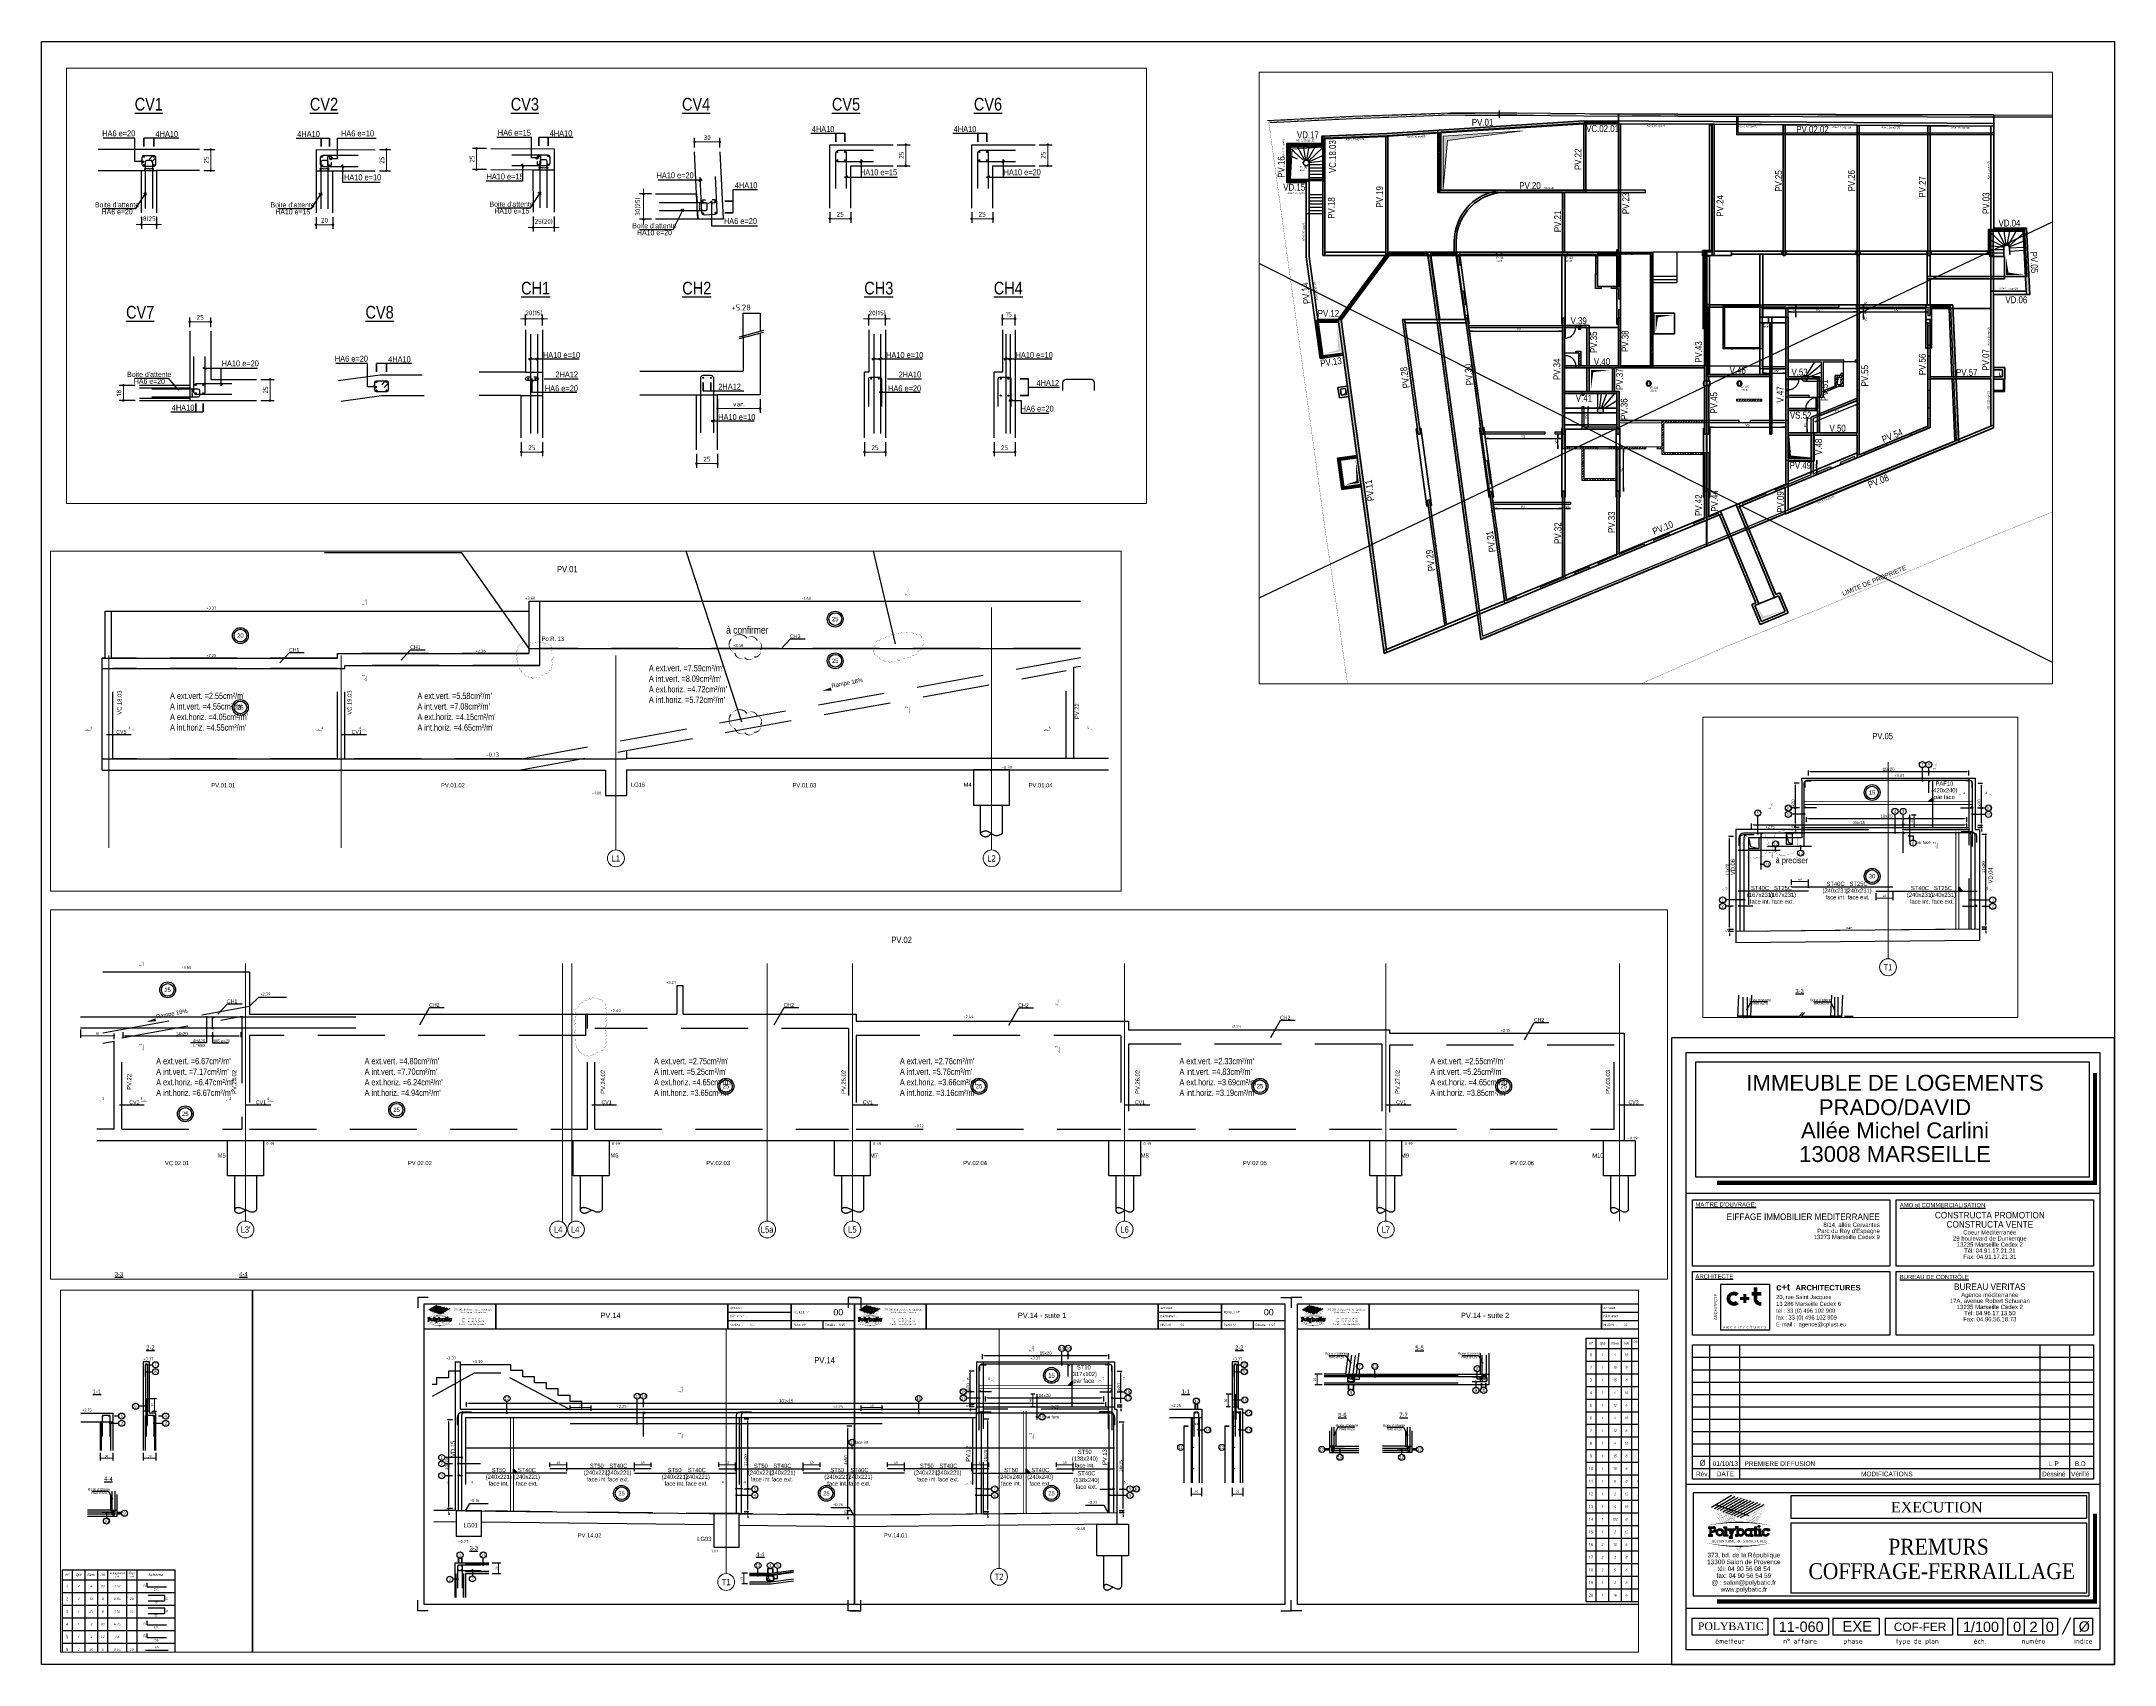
# Paper-space layout 'Layout1' of a CAD drawing. Extents: x 13 to 995, y 6 to 775.
# The model-space entities are those that its viewports show. They can reach past a viewport. Long polylines and large blocks are cut down to what shows.
import ezdxf
from ezdxf.enums import TextEntityAlignment as Align

# ---------------------------------------------------------------- set-up
doc = ezdxf.new("R2010")
doc.units = 0
for name, pattern in [('AXESX2', [101.6, 63.5, -12.7, 12.7, -12.7]), ('CACHE', [9.525, 6.35, -3.175]), ('CACHE2', [4.7625, 3.175, -1.5875]), ('CACHEX2', [19.05, 12.7, -6.35]), ('CT-CACHE(x1)', [0.1, 0.05, -0.05]), ('MIXTE', [1, 0.5, -0.25, 0, -0.25])]:
    doc.linetypes.add(name, pattern=pattern)
doc.layers.get('Defpoints').update_dxf_attribs({"color": 53})
for name, color, linetype in [('0101_ARMATURES_REPERAGE_ACIERS', 140, 'Continuous'), ('aide_STR_TS_TXT', 7, 'Continuous'), ('ARMATURES_ACIERS_FINS', 120, 'Continuous'), ('ARMATURES_ACIERS_FORTS', 150, 'Continuous'), ('ARMATURES_REPERAGE_ACIERS', 7, 'Continuous'), ('ARMATURES_TS', 22, 'CACHEX2'), ('Format A4 - Ech 1.25 - Horizontal$0$PYC-CARTOUCHE', 7, 'Continuous'), ('limites', 242, 'MIXTE'), ('PYC - Portes', 101, 'CACHE2'), ('PYC_Cartouche', 7, 'Continuous'), ('PYC_Charges', 3, 'Continuous'), ('PYC_Cotation', 11, 'Continuous'), ('PYC_Décaissés dalles', 41, 'CACHEX2'), ('PYC_HOZ_BET_VU', 252, 'Continuous'), ('PYC_Linteaux béton', 151, 'Continuous'), ('PYC_Niveau - Texte', 20, 'Continuous'), ('PYC_Poteaux', 1, 'Continuous'), ('PYC_Texte général', 102, 'Continuous'), ('STR_TS_TXT', 7, 'Continuous'), ('Texte armatures', 7, 'Continuous')]:
    doc.layers.add(name, color=color, linetype=linetype)
for name, color, linetype, lineweight in [('NB', 1, 'Continuous', 53), ('PYC_Axes', 4, 'AXESX2', 15), ('PYC_Béton vu', 60, 'Continuous', 35), ('PYC_Impact niveau supérieur', 251, 'CACHEX2', 25), ('PYC_Murs agglos', 150, 'Continuous', 40), ('PYC_Murs agglos creux - Hachures', 40, 'Continuous', 18), ('PYC_Ombrage trémie', 7, 'Continuous', 18), ('PYC_Poteaux - Repère', 233, 'Continuous', 35), ('PYC_Poutres', 102, 'Continuous', 35), ('PYC_Réservations', 51, 'Continuous', 30), ('PYC_Têtes de pieux_TXT', 5, 'Continuous', 25), ('PYC_Voiles béton armé', 6, 'Continuous', 50), ('PYC_Voiles béton armé - Repère', 233, 'Continuous', 35)]:
    doc.layers.add(name, color=color, linetype=linetype, lineweight=lineweight)
doc.styles.add('ARIAL', font='ARIAL.TTF', dxfattribs={"width": 0.9})
doc.styles.add('axe$0$PYC_Texte_Titre2', font='ARIALN.TTF', dxfattribs={"height": 22.5})
doc.styles.add('CADRE', font='ARIAL.TTF')
doc.styles.add('Cotations', font='simplex.shx')
doc.styles.add('EPAIS', font='TAHOMA.TTF')
doc.styles.add('Format A3 - Ech 1.25 - Horizontal$0$ARIAL', font='ARIAL.TTF')
doc.styles.add('Format A3 - Ech 1.25 - Horizontal$0$POLYBATIC', font='TIMES.TTF')
doc.styles.add('Format A3 - Ech 1.25 - Horizontal$0$schéma', font='simplex.shx')
doc.styles.add('POLYBATIC', font='TIMES.TTF')
doc.styles.add('PYC_Texte_cotations', font='romans.shx')
doc.styles.add('PYC_Texte_Normal', font='ARIALN.TTF')
doc.styles.add('PYC_Texte_Reperage', font='ARIALN.TTF')
doc.styles.add('PYC_Texte_Section', font='ARIALN.TTF')
doc.styles.add('PYC_Texte_Titre1', font='ARIALN.TTF', dxfattribs={"height": 30})
doc.styles.add('PYC_Texte_Titre2', font='ARIALN.TTF', dxfattribs={"height": 22.5})
doc.styles.add('Roman-S', font='romans.shx', dxfattribs={"width": 0.75})
doc.styles.add('SGI_Tex_Cotes', font='ARIALN.TTF')
doc.styles.get("Standard").update_dxf_attribs({"font": 'ARIAL.TTF'})
doc.styles.add('SWW', font='')
doc.styles.add('Tableau', font='romans.shx', dxfattribs={"width": 0.9, "oblique": 10})
doc.styles.add('Tableau2', font='trebuc.TTF', dxfattribs={"width": 0.9, "oblique": 10})
doc.styles.add('TEXTE TS', font='romans.shx', dxfattribs={"width": 0.7, "oblique": 15})
doc.styles.add('Titre3', font='ARIAL.TTF')
doc.styles.get('SWW').set_extended_font_data('@Batang')
doc.linetypes.add('RBx0.50', pattern='A,0.25,-0.025,["V",Standard,S=0.05,R=0,X=-0.025,Y=-0.05],-0.05,["V",Standard,S=0.05,R=180,X=0.025,Y=0.05],-0.025', length=0.35)
doc.dimstyles.new('PYC-COUPES-25', dxfattribs={"dimscale": 50, "dimtxt": 0.11, "dimasz": 0.06, "dimexe": 0.1, "dimexo": 0.1, "dimgap": 0.05, "dimtad": 3, "dimdec": 1, "dimrnd": 0.5, "dimzin": 9, "dimdsep": 46, "dimtxsty": 'PYC_Texte_cotations', "dimblk1": 'DOT', "dimblk2": 'DOT', "dimsah": 1, "dimcen": 0.09, "dimclrd": 256, "dimclrt": 7, "dimaunit": 2, "dimadec": 1, "dimazin": 0, "dimtfac": 1, "dimtdec": 1, "dimtix": 1, "dimtmove": 2, "dimatfit": 3, "dimldrblk": 'DOT', "dimfxl": 0.3, "dimfxlon": 1, "dimtolj": 1, "dimtzin": 0, "dimlwd": 20, "dimarcsym": 0})
doc.dimstyles.new('REPERAGE VOILES', dxfattribs={"dimscale": 0.75, "dimtxt": 0.25, "dimasz": 0.06, "dimexe": 0.1, "dimexo": 0.05, "dimgap": 0.05, "dimtad": 1, "dimdec": 1, "dimlfac": 100, "dimrnd": 0.5, "dimzin": 12, "dimdsep": 46, "dimtxsty": 'EPAIS', "dimblk": 'repere', "dimcen": 0.09, "dimse1": 1, "dimse2": 1, "dimclrd": 256, "dimclre": 256, "dimclrt": 256, "dimadec": 0, "dimazin": 0, "dimtfac": 1, "dimtdec": 1, "dimtmove": 1, "dimatfit": 0, "dimldrblk": 'repere', "dimfxl": 1, "dimtolj": 1, "dimtzin": 0, "dimarcsym": 0})
doc.dimstyles.new('SGI_Cot_Secondaire_25', dxfattribs={"dimscale": 0.5, "dimtxt": 15, "dimasz": 10, "dimexe": 5, "dimexo": 0, "dimgap": 3, "dimtad": 1, "dimdsep": 46, "dimtxsty": 'SGI_Tex_Cotes', "dimcen": 0, "dimclrd": 7, "dimclre": 7, "dimclrt": 7, "dimaunit": 2, "dimazin": 0, "dimtfac": 1, "dimtmove": 0, "dimatfit": 3, "dimfxl": 18, "dimfxlon": 1, "dimtolj": 1, "dimtzin": 0, "dimlwd": 25, "dimlwe": 25, "dimarcsym": 0})
pattern_1 = [(45, (-4032.7195, 11082.441), (5.051394, 18.5217782), [23.8125, -4.7625, 0, -4.7625])]
pattern_2 = [(45, (-4032.7195, -8917.559), (5.051394, 18.521778), [23.8125, -4.7625, 0, -4.7625])]
pattern_3 = [(75, (-4032.7195, -8917.559), (-4.886254, 18.566028), [23.8125, -4.7625, 0, -4.7625])]
pattern_4 = [(45, (-4032.72, -8917.559), (-11.22532, 11.22532), [])]
pattern_5 = [(43, (-2717.7195, -9921.5586), (-1.506481, 5.1070806), [0, -4.7625])]

# ---------------------------------------------------------------- blocks, each defined once
blk = doc.blocks.new('A$C492E529B')
h = blk.add_hatch(color=256)
h.paths.add_polyline_path([(-1.98, 0.1), (-2.08, 0.1), (-2.08, 0.3), (-1.93, 0.3, 1), (-1.93, 0.7), (-2.28, 0.7), (-2.28, 0.6), (-2.18, 0.6), (-2.18, 0.1), (-2.28, 0.1), (-2.28, 0), (-1.98, 0)])
h.paths.add_polyline_path([(-2.08, 0.4), (-2.08, 0.6), (-1.93, 0.6, -1), (-1.93, 0.4)], flags=16)
h = blk.add_hatch(color=256)
h.paths.add_polyline_path([(-1.16, 0.28, 1), (-1.71, 0.28, 1)])
h.paths.add_polyline_path([(-1.61, 0.28, -1), (-1.26, 0.28, -1)], flags=16)
for color, points in [(256, [(-0.94, 0.7), (-1.14, 0.7), (-1.14, 0.6), (-1.04, 0.6), (-1.04, 0.1), (-1.14, 0.1), (-1.14, 0), (-0.84, 0), (-0.84, 0.1), (-0.94, 0.1)]), (256, [(-0.37, 0.45), (-0.27, 0.45), (-0.27, 0.55), (-0.52, 0.55), (-0.52, 0.45), (-0.47, 0.45), (-0.54, 0.25), (-0.61, 0.45), (-0.56, 0.45), (-0.56, 0.55), (-0.82, 0.55), (-0.82, 0.45), (-0.72, 0.45), (-0.6, 0.1), (-0.65, -0.05), (-0.72, -0.05), (-0.72, -0.15), (-0.47, -0.15), (-0.47, -0.05), (-0.54, -0.05)]), (256, [(1.39, 0.55), (1.29, 0.55), (1.29, 0.7), (1.19, 0.7), (1.19, 0.55), (1.09, 0.55), (1.09, 0.45), (1.19, 0.45), (1.19, 0), (1.39, 0), (1.39, 0.1), (1.29, 0.1), (1.29, 0.45), (1.39, 0.45)]), (140, [(1.41, 0.73, 1), (1.56, 0.73, 1)]), (256, [(1.61, 0.55), (1.41, 0.55), (1.41, 0.45), (1.51, 0.45), (1.51, 0.1), (1.41, 0.1), (1.41, 0), (1.71, 0), (1.71, 0.1), (1.61, 0.1)]), (256, [(2.13, 0.4), (2.28, 0.4), (2.28, 0.55), (2.18, 0.55), (2.18, 0.49, 3.359496), (2.27, 0.2), (2.17, 0.2, -3.125802)])]:
    blk.add_hatch(color=color).paths.add_polyline_path(points)
h = blk.add_hatch(color=256)
h.paths.add_polyline_path([(-0.05, 0.49), (-0.05, 0.7), (-0.25, 0.7), (-0.25, 0.6), (-0.15, 0.6), (-0.15, 0.1), (-0.25, 0.1), (-0.25, 0), (-0.05, 0), (-0.05, 0.06, 2.12132)])
h.paths.add_polyline_path([(-0.05, 0.28, -1), (0.3, 0.28, -1)], flags=16)
h = blk.add_hatch(color=256)
h.paths.add_polyline_path([(1.07, 0.1), (0.97, 0.1), (0.97, 0.45), (1.07, 0.45), (1.07, 0.55), (0.87, 0.55), (0.87, 0.49, 2.12132), (0.87, 0.06), (0.87, 0), (1.07, 0)])
h.paths.add_polyline_path([(0.52, 0.28, -1), (0.87, 0.28, -1)], flags=16)
for p, q in [((-0.6, 0.1), (-0.72, 0.45)), ((-0.65, -0.05), (-0.6, 0.1)), ((-0.54, 0.25), (-0.61, 0.45)), ((-0.54, -0.05), (-0.37, 0.45)), ((-0.54, 0.25), (-0.47, 0.45)), ((0.87, 0.55), (0.87, 0.49)), ((1.07, 0.55), (0.87, 0.55)), ((0.87, 0.06), (0.87, 0)), ((0.97, 0.1), (0.97, 0.45)), ((0.97, 0.45), (1.07, 0.45)), ((1.07, 0.1), (0.97, 0.1)), ((1.07, 0.45), (1.07, 0.55)), ((1.07, 0), (1.07, 0.1)), ((2.17, 0.2), (2.27, 0.2)), ((0.87, 0), (1.07, 0))]:
    blk.add_line(p, q)
for points in [[(-2.28, 0.7), (-1.93, 0.7)], [(-2.28, 0.7), (-2.28, 0.6), (-2.18, 0.6), (-2.18, 0.1), (-2.28, 0.1), (-2.28, 0), (-1.98, 0), (-1.98, 0.1), (-2.08, 0.1), (-2.08, 0.3), (-1.93, 0.3)], [(-2.08, 0.4), (-2.08, 0.6), (-1.93, 0.6)], [(-2.08, 0.4), (-1.93, 0.4)], [(-1.14, 0.7), (-0.94, 0.7), (-0.94, 0.1), (-0.84, 0.1), (-0.84, 0), (-1.14, 0), (-1.14, 0.1), (-1.04, 0.1), (-1.04, 0.6), (-1.14, 0.6), (-1.14, 0.7)], [(-0.82, 0.55), (-0.56, 0.55)], [(-0.82, 0.55), (-0.82, 0.45), (-0.72, 0.45)], [(-0.61, 0.45), (-0.56, 0.45), (-0.56, 0.55)], [(-0.52, 0.55), (-0.27, 0.55), (-0.27, 0.45), (-0.37, 0.45)], [(-0.47, 0.45), (-0.52, 0.45), (-0.52, 0.55)], [(-0.25, 0.7), (-0.25, 0.6), (-0.15, 0.6), (-0.15, 0.1), (-0.25, 0.1), (-0.25, 0), (-0.05, 0), (-0.05, 0.06)], [(-0.05, 0.49), (-0.05, 0.7), (-0.25, 0.7)], [(1.09, 0.55), (1.19, 0.55), (1.19, 0.7), (1.29, 0.7), (1.29, 0.55), (1.39, 0.55), (1.39, 0.45), (1.29, 0.45), (1.29, 0.1), (1.39, 0.1), (1.39, 0), (1.19, 0), (1.19, 0.45), (1.09, 0.45)], [(1.09, 0.45), (1.09, 0.55)], [(1.41, 0.45), (1.41, 0.55), (1.61, 0.55), (1.61, 0.1), (1.71, 0.1), (1.71, 0), (1.41, 0), (1.41, 0.1), (1.51, 0.1), (1.51, 0.45), (1.41, 0.45)], [(2.18, 0.49), (2.18, 0.55), (2.28, 0.55), (2.28, 0.4), (2.13, 0.4)], [(-0.65, -0.05), (-0.72, -0.05), (-0.72, -0.15), (-0.47, -0.15), (-0.47, -0.05), (-0.54, -0.05)]]:
    blk.add_lwpolyline(points)
for centre, radius in [((-1.43, 0.28), 0.275), ((-1.43, 0.28), 0.175), ((0.13, 0.28), 0.175), ((0.7, 0.28), 0.175)]:
    blk.add_circle(centre, radius)
at = {"color": 140}
blk.add_circle((1.49, 0.73), 0.075, dxfattribs=at)
for centre, radius, start, end in [((-1.93, 0.5), 0.2, 270, 90), ((-1.93, 0.5), 0.1, 270, 90), ((0.13, 0.28), 0.275, 230.4788, 129.5212), ((0.7, 0.28), 0.275, 50.4788, 309.5212), ((2.01, 0.28), 0.275, 50.4788, 344.1734), ((2.01, 0.28), 0.175, 45.5847, 334.6231)]:
    blk.add_arc(centre, radius, start, end)
blk = doc.blocks.new('POLYBATIC')
at = {"color": 140}
for p, q in [((-0.43, 3.28), (-1.6, 2.58)), ((-1.43, 2.52), (-0.24, 3.23)), ((-1.31, 2.75), (0.59, 2.11)), ((-1.27, 2.46), (-0.05, 3.17)), ((0.13, 3.12), (-1.1, 2.4)), ((-0.93, 2.34), (0.32, 3.07)), ((-0.77, 2.28), (0.51, 3.01)), ((0.7, 2.96), (-0.6, 2.22)), ((-0.43, 2.16), (0.89, 2.91)), ((1.08, 2.86), (-0.27, 2.1)), ((-0.1, 2.03), (1.26, 2.8)), ((1.45, 2.75), (0.07, 1.97))]:
    blk.add_line(p, q, dxfattribs=at)
for points in [[(-1.6, 2.58, 0, 0.0156, 0), (-1.02, 2.93, 0, 0, 0)], [(-0.68, 2.25, 0.0156, 0, 0), (-1.6, 2.58, 0, 0, 0)], [(-1.03, 1.66, 0.0111, 0, 0), (-1.6, 2.58, 0, 0, 0)], [(-0.91, 1.67, 0.0116, 0, 0), (-1.46, 2.67, 0, 0, 0)], [(-0.52, 2.34, 0.0156, 0, 0), (-1.46, 2.67, 0, 0, 0)], [(-1.46, 2.34, 0, 0.0156, 0), (-0.92, 2.66, 0, 0, 0)], [(-1.43, 2.52, 0, 0.0156, 0), (-0.84, 2.87, 0, 0, 0)], [(-0.36, 2.43, 0.0156, 0, 0), (-1.31, 2.75, 0, 0, 0)], [(-0.8, 1.68, 0.0121, 0, 0), (-1.31, 2.75, 0, 0, 0)], [(-1.27, 2.46, 0, 0.0156, 0), (-0.66, 2.82, 0, 0, 0)], [(-0.2, 2.52, 0.0156, 0, 0), (-1.16, 2.84, 0, 0, 0)], [(-0.69, 1.69, 0.0126, 0, 0), (-1.16, 2.84, 0, 0, 0)], [(-1.1, 2.4, 0, 0.0156, 0), (-0.48, 2.76, 0, 0, 0)], [(-1.02, 2.93, 0.0156, 0, 0), (-0.43, 3.28, 0, 0, 0)], [(-0.04, 2.62, 0.0156, 0, 0), (-1.02, 2.93, 0, 0, 0)], [(-0.59, 1.7, 0.0131, 0, 0), (-1.02, 2.93, 0, 0, 0)], [(-0.93, 2.34, 0, 0.0156, 0), (-0.31, 2.7, 0, 0, 0)], [(-0.39, 2.98, 0, 0.0156, 0), (-0.92, 2.66, 0, 0, 0)], [(0.12, 2.71, 0.0156, 0, 0), (-0.87, 3.02, 0, 0, 0)], [(-0.49, 1.71, 0.0136, 0, 0), (-0.87, 3.02, 0, 0, 0)], [(-0.84, 2.87, 0.0156, 0, 0), (-0.24, 3.23, 0, 0, 0)], [(-0.35, 2.68, 0, 0.0156, 0), (-0.83, 2.4, 0, 0, 0)], [(-0.77, 2.28, 0, 0.0156, 0), (-0.13, 2.65, 0, 0, 0)], [(0.28, 2.8, 0.0156, 0, 0), (-0.72, 3.11, 0, 0, 0)], [(-0.4, 1.71, 0.014, 0, 0), (-0.72, 3.11, 0, 0, 0)], [(-0.66, 2.82, 0.0156, 0, 0), (-0.05, 3.17, 0, 0, 0)], [(-0.6, 2.22, 0, 0.0156, 0), (0.05, 2.59, 0, 0, 0)], [(0.44, 2.9, 0.0156, 0, 0), (-0.58, 3.19, 0, 0, 0)], [(-0.31, 1.71, 0.0145, 0, 0), (-0.58, 3.19, 0, 0, 0)], [(-0.48, 2.76, 0.0156, 0, 0), (0.13, 3.12, 0, 0, 0)], [(0.61, 2.99, 0.0156, 0, 0), (-0.43, 3.28, 0, 0, 0)], [(-0.22, 1.72, 0.0149, 0, 0), (-0.43, 3.28, 0, 0, 0)], [(-0.43, 2.16, 0, 0.0156, 0), (0.23, 2.53, 0, 0, 0)], [(0.59, 2.11, 0, 0.0156, 0), (-0.36, 2.43, 0, 0, 0)], [(-0.31, 2.7, 0.0156, 0, 0), (0.32, 3.07, 0, 0, 0)], [(-0.27, 2.1, 0, 0.0156, 0), (0.4, 2.48, 0, 0, 0)], [(0.76, 2.21, 0, 0.0156, 0), (-0.2, 2.52, 0, 0, 0)], [(-0.13, 2.65, 0.0156, 0, 0), (0.51, 3.01, 0, 0, 0)], [(-0.1, 2.03, 0, 0.0156, 0), (0.58, 2.42, 0, 0, 0)], [(0.94, 2.3, 0, 0.0156, 0), (-0.04, 2.62, 0, 0, 0)], [(0.05, 2.59, 0.0156, 0, 0), (0.7, 2.96, 0, 0, 0)], [(1.11, 2.4, 0, 0.0156, 0), (0.12, 2.71, 0, 0, 0)], [(0.23, 2.53, 0.0156, 0, 0), (0.89, 2.91, 0, 0, 0)], [(1.29, 2.5, 0, 0.0156, 0), (0.28, 2.8, 0, 0, 0)], [(0.4, 2.48, 0.0156, 0, 0), (1.08, 2.86, 0, 0, 0)], [(1.46, 2.6, 0, 0.0156, 0), (0.44, 2.9, 0, 0, 0)], [(0.58, 2.42, 0.0156, 0, 0), (1.26, 2.8, 0, 0, 0)], [(1.64, 2.7, 0, 0.0156, 0), (0.61, 2.99, 0, 0, 0)], [(0.76, 2.36, 0.0156, 0, 0), (1.45, 2.75, 0, 0, 0)], [(0.85, 2.1, 0.0156, 0, 0), (1.49, 2.45, 0, 0, 0)], [(0.87, 1.68, 0.0103, 0, 0), (1.29, 2.5, 0, 0, 0)], [(0.94, 2.3, 0.0156, 0, 0), (1.64, 2.7, 0, 0, 0)], [(0.94, 1.67, 0.0112, 0, 0), (1.46, 2.6, 0, 0, 0)], [(1.01, 1.66, 0.012, 0, 0), (1.64, 2.7, 0, 0, 0)], [(-1.95, 1.51, 0, 0.0781, -0.053843), (0, 1.72, 0, 0, 0)], [(-1.31, 2.11, 0, 0.0156, 0), (-0.83, 2.4, 0, 0, 0)], [(-1.16, 1.88, 0, 0.0156, 0), (-0.74, 2.13, 0, 0, 0)], [(-1.02, 1.64, 0, 0.0156, 0), (-0.65, 1.86, 0, 0, 0)], [(-0.31, 2.39, 0, 0.0156, 0), (-0.74, 2.13, 0, 0, 0)], [(0.23, 1.91, 0, 0.0156, 0), (-0.68, 2.25, 0, 0, 0)], [(-0.27, 2.09, 0, 0.0156, 0), (-0.65, 1.86, 0, 0, 0)], [(0.41, 2.01, 0, 0.0156, 0), (-0.52, 2.34, 0, 0, 0)], [(-0.23, 1.79, 0, 0.00638, 0), (-0.36, 1.71, 0, 0.00638, 0)], [(1.95, 1.51, 0, 0.0781, 0.053843), (0, 1.72, 0, 0, 0)], [(0.07, 1.97, 0, 0.0156, 0), (0.76, 2.36, 0, 0, 0)], [(0.21, 1.74, 0, 0.0156, 0), (0.85, 2.1, 0, 0, 0)], [(0.21, 1.72, 0.00323, 0, 0), (0.23, 1.91, 0, 0, 0)], [(0.23, 1.91, 0, 0.0156, 0), (0.94, 2.3, 0, 0, 0)], [(0.35, 1.71, 0.00465, 0, 0), (0.41, 2.01, 0, 0, 0)], [(0.45, 1.71, 0.00693, 0.0156, 0), (0.77, 1.89, 0, 0, 0)], [(0.47, 1.71, 0.00597, 0, 0), (0.59, 2.11, 0, 0, 0)], [(0.59, 1.7, 0.00718, 0, 0), (0.76, 2.21, 0, 0, 0)], [(0.68, 1.67, 0.0156, 0, 0), (1.19, 1.96, 0, 0, 0)], [(0.69, 1.69, 0.0083, 0, 0), (0.94, 2.3, 0, 0, 0)], [(0.76, 1.88, 0.0156, 0, 0), (1.34, 2.21, 0, 0, 0)], [(0.78, 1.69, 0.00933, 0, 0), (1.11, 2.4, 0, 0, 0)], [(0.96, 1.67, 0.00293, 0, 0), (1.04, 1.72, 0, 0, 0)], [(-1.95, 0.52, 0, 0.0781, 0.053843), (0, 0.31, 0, 0, 0)], [(0, 0, 0, 0.00381, 0), (-0.2, 0.31, 0, 0.00381, 0)], [(0, 0, 0, 0.00368, 0), (-0.17, 0.31, 0, 0.00368, 0)], [(0, 0, 0, 0.00356, 0), (-0.15, 0.31, 0, 0.00356, 0)], [(0, 0, 0, 0.00345, 0), (-0.13, 0.31, 0, 0.00345, 0)], [(0, 0, 0, 0.00334, 0), (-0.11, 0.31, 0, 0.00334, 0)], [(0, 0, 0, 0.00324, 0), (-0.09, 0.31, 0, 0.00324, 0)], [(0, 0, 0, 0.00315, 0), (-0.07, 0.31, 0, 0.00315, 0)], [(0, 0, 0, 0.00306, 0), (-0.06, 0.31, 0, 0.00306, 0)], [(0, 0, 0, 0.00306, 0), (-0.06, 0.31, 0, 0.00306, 0)], [(1.95, 0.52, 0, 0.0781, -0.053843), (0, 0.31, 0, 0, 0)], [(0, 0, 0, 0.00298, 0), (-0.04, 0.31, 0, 0.00298, 0)], [(0, 0, 0, 0.0051, 0), (0.04, 0.31, 0, 0.0051, 0)], [(0, 0, 0, 0.00486, 0), (0.06, 0.31, 0, 0.00486, 0)], [(0, 0, 0, 0.00464, 0), (0.09, 0.31, 0, 0.00464, 0)], [(0, 0, 0, 0.00443, 0), (0.11, 0.31, 0, 0.00443, 0)], [(0, 0, 0, 0.00425, 0), (0.13, 0.31, 0, 0.00425, 0)], [(0, 0, 0, 0.00408, 0), (0.15, 0.31, 0, 0.00408, 0)], [(0, 0, 0, 0.00392, 0), (0.16, 0.31, 0, 0.00392, 0)], [(0, 0, 0, 0.00378, 0), (0.18, 0.31, 0, 0.00378, 0)], [(0, 0, 0, 0.00365, 0), (0.19, 0.31, 0, 0.00365, 0)]]:
    blk.add_lwpolyline(points, format="xyseb", dxfattribs=at)
at = {"color": 5, "xscale": 0.78125, "yscale": 0.78125, "zscale": 0.78125}
blk.add_blockref('A$C492E529B', (0, 0.91), dxfattribs=at)
at = {"lineweight": 60, "style": 'POLYBATIC'}
for s, p in [('BÉTON ARMÉ', (-1.59, 0.55)), ('STRUCTURES', (0.24, 0.55))]:
    blk.add_text(s, height=0.141, dxfattribs=at).set_placement(p)
at = {"color": 140, "style": 'POLYBATIC'}
blk.add_text('&', height=0.141, dxfattribs=at).set_placement((0, 0.55), align=Align.CENTER)
blk = doc.blocks.new('CART')
at = {"layer": 'PYC_Cartouche'}
h = blk.add_hatch(color=256, dxfattribs=at)
edge = h.paths.add_edge_path()
edge.add_spline(control_points=[(-167.44, 174.72), (-167.44, 174.72), (-167.44, 176.49), (-167.44, 176.49), (-167.44, 176.49), (-169.31, 176.49), (-169.31, 176.49), (-169.31, 176.49), (-169.31, 178.71), (-169.31, 178.71), (-169.31, 178.71), (-169.33, 178.71), (-169.33, 178.71), (-169.33, 178.71), (-171.03, 178.71), (-171.03, 178.71), (-171.03, 178.71), (-171.03, 176.49), (-171.03, 176.49), (-171.03, 176.49), (-171.91, 176.49), (-171.91, 176.49), (-171.91, 176.49), (-171.91, 176.44), (-171.91, 176.44), (-171.91, 176.44), (-171.91, 174.72), (-171.91, 174.72), (-171.91, 174.72), (-171.03, 174.72), (-171.03, 174.72), (-171.03, 174.72), (-171.05, 173.13), (-171.03, 172.77), (-171, 172.41), (-170.72, 171.42), (-169.89, 170.79), (-169.08, 170.18), (-168.09, 170.06), (-168.09, 170.06), (-168.09, 170.06), (-167.43, 170.06), (-167.43, 170.06), (-167.43, 170.06), (-167.44, 171.81), (-167.44, 171.81), (-167.44, 171.81), (-167.94, 171.81), (-167.94, 171.81), (-167.94, 171.81), (-168.34, 171.76), (-168.84, 172.21), (-169.35, 172.67), (-169.31, 173.05), (-169.31, 173.05), (-169.31, 173.05), (-169.31, 174.72), (-169.31, 174.72), (-169.31, 174.72), (-167.44, 174.72), (-167.44, 174.72)], knot_values=[0, 0, 0, 0, 1, 1, 1, 2, 2, 2, 3, 3, 3, 4, 4, 4, 5, 5, 5, 6, 6, 6, 7, 7, 7, 8, 8, 8, 9, 9, 9, 10, 10, 10, 11, 11, 11, 12, 12, 12, 13, 13, 13, 14, 14, 14, 15, 15, 15, 16, 16, 16, 17, 17, 17, 18, 18, 18, 19, 19, 19, 20, 20, 20, 20], degree=3, periodic=0)
h = blk.add_hatch(color=256, dxfattribs=at)
edge = h.paths.add_edge_path()
edge.add_spline(control_points=[(-179.41, 172.28), (-179.7, 172.02), (-180.09, 171.86), (-180.51, 171.86), (-181.41, 171.86), (-182.13, 172.56), (-182.13, 173.43), (-182.13, 174.29), (-181.41, 175), (-180.51, 175), (-180.07, 175), (-179.67, 174.82), (-179.38, 174.55), (-179.38, 174.55), (-178.07, 175.83), (-178.07, 175.83), (-178.7, 176.39), (-179.53, 176.74), (-180.45, 176.74), (-182.37, 176.74), (-183.93, 175.22), (-183.93, 173.35), (-183.93, 171.48), (-182.37, 169.96), (-180.45, 169.96), (-179.55, 169.96), (-178.72, 170.3), (-178.1, 170.85), (-178.1, 170.85), (-179.41, 172.28), (-179.41, 172.28)], knot_values=[0, 0, 0, 0, 1, 1, 1, 2, 2, 2, 3, 3, 3, 4, 4, 4, 5, 5, 5, 6, 6, 6, 7, 7, 7, 8, 8, 8, 9, 9, 9, 10, 10, 10, 10], degree=3, periodic=0)
at = {"layer": 'PYC_Cartouche', "true_color": 0xff4405}
blk.add_hatch(color=20, dxfattribs=at).paths.add_polyline_path([(-173.05, 174.19), (-174.57, 174.19), (-174.57, 175.6), (-175.99, 175.6), (-175.99, 174.19), (-177.45, 174.19), (-177.45, 172.74), (-175.99, 172.74), (-175.99, 171.25), (-174.57, 171.25), (-174.57, 172.74), (-173.05, 172.74)])
at = {"layer": 'PYC_Cartouche'}
h = blk.add_hatch(color=256, dxfattribs=at)
edge = h.paths.add_edge_path(flags=16)
edge.add_spline(control_points=[(-184.9, 159.69), (-184.9, 159.69), (-185.03, 159.98), (-185.03, 159.98), (-185.06, 160.05), (-185.08, 160.11), (-185.1, 160.17), (-185.1, 160.17), (-185.11, 160.17), (-185.11, 160.17), (-185.13, 160.11), (-185.15, 160.04), (-185.17, 159.98), (-185.17, 159.98), (-185.3, 159.69), (-185.3, 159.69), (-185.3, 159.69), (-184.9, 159.69), (-184.9, 159.69)], knot_values=[0, 0, 0, 0, 1, 1, 1, 2, 2, 2, 3, 3, 3, 4, 4, 4, 5, 5, 5, 6, 6, 6, 6], degree=3, periodic=0)
edge = h.paths.add_edge_path()
edge.add_spline(control_points=[(-185.34, 159.58), (-185.34, 159.58), (-185.48, 159.26), (-185.48, 159.26), (-185.48, 159.26), (-185.65, 159.26), (-185.65, 159.26), (-185.65, 159.26), (-185.2, 160.29), (-185.2, 160.29), (-185.2, 160.29), (-185, 160.29), (-185, 160.29), (-185, 160.29), (-184.54, 159.26), (-184.54, 159.26), (-184.54, 159.26), (-184.73, 159.26), (-184.73, 159.26), (-184.73, 159.26), (-184.87, 159.58), (-184.87, 159.58), (-184.87, 159.58), (-185.34, 159.58), (-185.34, 159.58)], knot_values=[0, 0, 0, 0, 1, 1, 1, 2, 2, 2, 3, 3, 3, 4, 4, 4, 5, 5, 5, 6, 6, 6, 7, 7, 7, 8, 8, 8, 8], degree=3, periodic=0)
h = blk.add_hatch(color=256, dxfattribs=at)
edge = h.paths.add_edge_path(flags=16)
edge.add_spline(control_points=[(-183.58, 159.8), (-183.58, 159.8), (-183.41, 159.8), (-183.41, 159.8), (-183.22, 159.8), (-183.11, 159.88), (-183.11, 160), (-183.11, 160.13), (-183.23, 160.19), (-183.41, 160.19), (-183.5, 160.19), (-183.55, 160.18), (-183.58, 160.18), (-183.58, 160.18), (-183.58, 159.8), (-183.58, 159.8)], knot_values=[0, 0, 0, 0, 1, 1, 1, 2, 2, 2, 3, 3, 3, 4, 4, 4, 5, 5, 5, 5], degree=3, periodic=0)
edge = h.paths.add_edge_path()
edge.add_spline(control_points=[(-183.75, 160.27), (-183.67, 160.28), (-183.54, 160.29), (-183.42, 160.29), (-183.24, 160.29), (-183.12, 160.27), (-183.04, 160.21), (-182.97, 160.16), (-182.93, 160.09), (-182.93, 160.01), (-182.93, 159.88), (-183.05, 159.79), (-183.18, 159.75), (-183.18, 159.75), (-183.18, 159.75), (-183.18, 159.75), (-183.08, 159.72), (-183.02, 159.65), (-182.99, 159.54), (-182.94, 159.4), (-182.91, 159.3), (-182.89, 159.26), (-182.89, 159.26), (-183.07, 159.26), (-183.07, 159.26), (-183.09, 159.29), (-183.12, 159.38), (-183.15, 159.5), (-183.19, 159.65), (-183.26, 159.7), (-183.42, 159.7), (-183.42, 159.7), (-183.58, 159.7), (-183.58, 159.7), (-183.58, 159.7), (-183.58, 159.26), (-183.58, 159.26), (-183.58, 159.26), (-183.75, 159.26), (-183.75, 159.26), (-183.75, 159.26), (-183.75, 160.27), (-183.75, 160.27)], knot_values=[0, 0, 0, 0, 1, 1, 1, 2, 2, 2, 3, 3, 3, 4, 4, 4, 5, 5, 5, 6, 6, 6, 7, 7, 7, 8, 8, 8, 9, 9, 9, 10, 10, 10, 11, 11, 11, 12, 12, 12, 13, 13, 13, 14, 14, 14, 14], degree=3, periodic=0)
h = blk.add_hatch(color=256, dxfattribs=at)
edge = h.paths.add_edge_path()
edge.add_spline(control_points=[(-181.17, 159.29), (-181.23, 159.27), (-181.36, 159.24), (-181.52, 159.24), (-181.89, 159.24), (-182.17, 159.43), (-182.17, 159.76), (-182.17, 160.09), (-181.89, 160.3), (-181.48, 160.3), (-181.31, 160.3), (-181.21, 160.27), (-181.16, 160.26), (-181.16, 160.26), (-181.21, 160.15), (-181.21, 160.15), (-181.27, 160.17), (-181.36, 160.19), (-181.47, 160.19), (-181.78, 160.19), (-181.99, 160.04), (-181.99, 159.77), (-181.99, 159.52), (-181.8, 159.36), (-181.48, 159.36), (-181.38, 159.36), (-181.27, 159.37), (-181.2, 159.4), (-181.2, 159.4), (-181.17, 159.29), (-181.17, 159.29)], knot_values=[0, 0, 0, 0, 1, 1, 1, 2, 2, 2, 3, 3, 3, 4, 4, 4, 5, 5, 5, 6, 6, 6, 7, 7, 7, 8, 8, 8, 9, 9, 9, 10, 10, 10, 10], degree=3, periodic=0)
h = blk.add_hatch(color=256, dxfattribs=at)
edge = h.paths.add_edge_path()
edge.add_spline(control_points=[(-180.19, 160.29), (-180.19, 160.29), (-180.19, 159.86), (-180.19, 159.86), (-180.19, 159.86), (-179.54, 159.86), (-179.54, 159.86), (-179.54, 159.86), (-179.54, 160.29), (-179.54, 160.29), (-179.54, 160.29), (-179.37, 160.29), (-179.37, 160.29), (-179.37, 160.29), (-179.37, 159.26), (-179.37, 159.26), (-179.37, 159.26), (-179.54, 159.26), (-179.54, 159.26), (-179.54, 159.26), (-179.54, 159.74), (-179.54, 159.74), (-179.54, 159.74), (-180.19, 159.74), (-180.19, 159.74), (-180.19, 159.74), (-180.19, 159.26), (-180.19, 159.26), (-180.19, 159.26), (-180.36, 159.26), (-180.36, 159.26), (-180.36, 159.26), (-180.36, 160.29), (-180.36, 160.29), (-180.36, 160.29), (-180.19, 160.29), (-180.19, 160.29)], knot_values=[0, 0, 0, 0, 1, 1, 1, 2, 2, 2, 3, 3, 3, 4, 4, 4, 5, 5, 5, 6, 6, 6, 7, 7, 7, 8, 8, 8, 9, 9, 9, 10, 10, 10, 11, 11, 11, 12, 12, 12, 12], degree=3, periodic=0)
h = blk.add_hatch(color=256, dxfattribs=at)
edge = h.paths.add_edge_path()
edge.add_spline(control_points=[(-178.31, 160.29), (-178.31, 160.29), (-178.31, 159.26), (-178.31, 159.26), (-178.31, 159.26), (-178.48, 159.26), (-178.48, 159.26), (-178.48, 159.26), (-178.48, 160.29), (-178.48, 160.29), (-178.48, 160.29), (-178.31, 160.29), (-178.31, 160.29)], knot_values=[0, 0, 0, 0, 1, 1, 1, 2, 2, 2, 3, 3, 3, 4, 4, 4, 4], degree=3, periodic=0)
h = blk.add_hatch(color=256, dxfattribs=at)
edge = h.paths.add_edge_path()
edge.add_spline(control_points=[(-177.16, 160.17), (-177.16, 160.17), (-177.57, 160.17), (-177.57, 160.17), (-177.57, 160.17), (-177.57, 160.29), (-177.57, 160.29), (-177.57, 160.29), (-176.58, 160.29), (-176.58, 160.29), (-176.58, 160.29), (-176.58, 160.17), (-176.58, 160.17), (-176.58, 160.17), (-176.99, 160.17), (-176.99, 160.17), (-176.99, 160.17), (-176.99, 159.26), (-176.99, 159.26), (-176.99, 159.26), (-177.16, 159.26), (-177.16, 159.26), (-177.16, 159.26), (-177.16, 160.17), (-177.16, 160.17)], knot_values=[0, 0, 0, 0, 1, 1, 1, 2, 2, 2, 3, 3, 3, 4, 4, 4, 5, 5, 5, 6, 6, 6, 7, 7, 7, 8, 8, 8, 8], degree=3, periodic=0)
h = blk.add_hatch(color=256, dxfattribs=at)
edge = h.paths.add_edge_path()
edge.add_spline(control_points=[(-175.15, 159.74), (-175.15, 159.74), (-175.67, 159.74), (-175.67, 159.74), (-175.67, 159.74), (-175.67, 159.37), (-175.67, 159.37), (-175.67, 159.37), (-175.09, 159.37), (-175.09, 159.37), (-175.09, 159.37), (-175.09, 159.26), (-175.09, 159.26), (-175.09, 159.26), (-175.84, 159.26), (-175.84, 159.26), (-175.84, 159.26), (-175.84, 160.29), (-175.84, 160.29), (-175.84, 160.29), (-175.12, 160.29), (-175.12, 160.29), (-175.12, 160.29), (-175.12, 160.17), (-175.12, 160.17), (-175.12, 160.17), (-175.67, 160.17), (-175.67, 160.17), (-175.67, 160.17), (-175.67, 159.85), (-175.67, 159.85), (-175.67, 159.85), (-175.15, 159.85), (-175.15, 159.85), (-175.15, 159.85), (-175.15, 159.74), (-175.15, 159.74)], knot_values=[0, 0, 0, 0, 1, 1, 1, 2, 2, 2, 3, 3, 3, 4, 4, 4, 5, 5, 5, 6, 6, 6, 7, 7, 7, 8, 8, 8, 9, 9, 9, 10, 10, 10, 11, 11, 11, 12, 12, 12, 12], degree=3, periodic=0)
h = blk.add_hatch(color=256, dxfattribs=at)
edge = h.paths.add_edge_path()
edge.add_spline(control_points=[(-173.35, 159.29), (-173.41, 159.27), (-173.54, 159.24), (-173.7, 159.24), (-174.08, 159.24), (-174.36, 159.43), (-174.36, 159.76), (-174.36, 160.09), (-174.07, 160.3), (-173.66, 160.3), (-173.5, 160.3), (-173.39, 160.27), (-173.35, 160.26), (-173.35, 160.26), (-173.39, 160.15), (-173.39, 160.15), (-173.45, 160.17), (-173.54, 160.19), (-173.66, 160.19), (-173.97, 160.19), (-174.17, 160.04), (-174.17, 159.77), (-174.17, 159.52), (-173.99, 159.36), (-173.67, 159.36), (-173.56, 159.36), (-173.45, 159.37), (-173.38, 159.4), (-173.38, 159.4), (-173.35, 159.29), (-173.35, 159.29)], knot_values=[0, 0, 0, 0, 1, 1, 1, 2, 2, 2, 3, 3, 3, 4, 4, 4, 5, 5, 5, 6, 6, 6, 7, 7, 7, 8, 8, 8, 9, 9, 9, 10, 10, 10, 10], degree=3, periodic=0)
h = blk.add_hatch(color=256, dxfattribs=at)
edge = h.paths.add_edge_path()
edge.add_spline(control_points=[(-172.29, 160.17), (-172.29, 160.17), (-172.69, 160.17), (-172.69, 160.17), (-172.69, 160.17), (-172.69, 160.29), (-172.69, 160.29), (-172.69, 160.29), (-171.71, 160.29), (-171.71, 160.29), (-171.71, 160.29), (-171.71, 160.17), (-171.71, 160.17), (-171.71, 160.17), (-172.11, 160.17), (-172.11, 160.17), (-172.11, 160.17), (-172.11, 159.26), (-172.11, 159.26), (-172.11, 159.26), (-172.29, 159.26), (-172.29, 159.26), (-172.29, 159.26), (-172.29, 160.17), (-172.29, 160.17)], knot_values=[0, 0, 0, 0, 1, 1, 1, 2, 2, 2, 3, 3, 3, 4, 4, 4, 5, 5, 5, 6, 6, 6, 7, 7, 7, 8, 8, 8, 8], degree=3, periodic=0)
h = blk.add_hatch(color=256, dxfattribs=at)
edge = h.paths.add_edge_path()
edge.add_spline(control_points=[(-170.8, 160.29), (-170.8, 160.29), (-170.8, 159.68), (-170.8, 159.68), (-170.8, 159.45), (-170.66, 159.35), (-170.49, 159.35), (-170.29, 159.35), (-170.16, 159.45), (-170.16, 159.68), (-170.16, 159.68), (-170.16, 160.29), (-170.16, 160.29), (-170.16, 160.29), (-169.99, 160.29), (-169.99, 160.29), (-169.99, 160.29), (-169.99, 159.69), (-169.99, 159.69), (-169.99, 159.37), (-170.2, 159.24), (-170.49, 159.24), (-170.76, 159.24), (-170.97, 159.36), (-170.97, 159.68), (-170.97, 159.68), (-170.97, 160.29), (-170.97, 160.29), (-170.97, 160.29), (-170.8, 160.29), (-170.8, 160.29)], knot_values=[0, 0, 0, 0, 1, 1, 1, 2, 2, 2, 3, 3, 3, 4, 4, 4, 5, 5, 5, 6, 6, 6, 7, 7, 7, 8, 8, 8, 9, 9, 9, 10, 10, 10, 10], degree=3, periodic=0)
h = blk.add_hatch(color=256, dxfattribs=at)
edge = h.paths.add_edge_path(flags=16)
edge.add_spline(control_points=[(-168.93, 159.8), (-168.93, 159.8), (-168.75, 159.8), (-168.75, 159.8), (-168.57, 159.8), (-168.45, 159.88), (-168.45, 160), (-168.45, 160.13), (-168.57, 160.19), (-168.76, 160.19), (-168.84, 160.19), (-168.9, 160.18), (-168.93, 160.18), (-168.93, 160.18), (-168.93, 159.8), (-168.93, 159.8)], knot_values=[0, 0, 0, 0, 1, 1, 1, 2, 2, 2, 3, 3, 3, 4, 4, 4, 5, 5, 5, 5], degree=3, periodic=0)
edge = h.paths.add_edge_path()
edge.add_spline(control_points=[(-169.1, 160.27), (-169.01, 160.28), (-168.88, 160.29), (-168.77, 160.29), (-168.58, 160.29), (-168.46, 160.27), (-168.38, 160.21), (-168.32, 160.16), (-168.28, 160.09), (-168.28, 160.01), (-168.28, 159.88), (-168.39, 159.79), (-168.53, 159.75), (-168.53, 159.75), (-168.53, 159.75), (-168.53, 159.75), (-168.43, 159.72), (-168.36, 159.65), (-168.33, 159.54), (-168.29, 159.4), (-168.26, 159.3), (-168.23, 159.26), (-168.23, 159.26), (-168.41, 159.26), (-168.41, 159.26), (-168.43, 159.29), (-168.46, 159.38), (-168.49, 159.5), (-168.53, 159.65), (-168.61, 159.7), (-168.76, 159.7), (-168.76, 159.7), (-168.93, 159.7), (-168.93, 159.7), (-168.93, 159.7), (-168.93, 159.26), (-168.93, 159.26), (-168.93, 159.26), (-169.1, 159.26), (-169.1, 159.26), (-169.1, 159.26), (-169.1, 160.27), (-169.1, 160.27)], knot_values=[0, 0, 0, 0, 1, 1, 1, 2, 2, 2, 3, 3, 3, 4, 4, 4, 5, 5, 5, 6, 6, 6, 7, 7, 7, 8, 8, 8, 9, 9, 9, 10, 10, 10, 11, 11, 11, 12, 12, 12, 13, 13, 13, 14, 14, 14, 14], degree=3, periodic=0)
h = blk.add_hatch(color=256, dxfattribs=at)
edge = h.paths.add_edge_path()
edge.add_spline(control_points=[(-166.76, 159.74), (-166.76, 159.74), (-167.27, 159.74), (-167.27, 159.74), (-167.27, 159.74), (-167.27, 159.37), (-167.27, 159.37), (-167.27, 159.37), (-166.7, 159.37), (-166.7, 159.37), (-166.7, 159.37), (-166.7, 159.26), (-166.7, 159.26), (-166.7, 159.26), (-167.45, 159.26), (-167.45, 159.26), (-167.45, 159.26), (-167.45, 160.29), (-167.45, 160.29), (-167.45, 160.29), (-166.72, 160.29), (-166.72, 160.29), (-166.72, 160.29), (-166.72, 160.17), (-166.72, 160.17), (-166.72, 160.17), (-167.27, 160.17), (-167.27, 160.17), (-167.27, 160.17), (-167.27, 159.85), (-167.27, 159.85), (-167.27, 159.85), (-166.76, 159.85), (-166.76, 159.85), (-166.76, 159.85), (-166.76, 159.74), (-166.76, 159.74)], knot_values=[0, 0, 0, 0, 1, 1, 1, 2, 2, 2, 3, 3, 3, 4, 4, 4, 5, 5, 5, 6, 6, 6, 7, 7, 7, 8, 8, 8, 9, 9, 9, 10, 10, 10, 11, 11, 11, 12, 12, 12, 12], degree=3, periodic=0)
h = blk.add_hatch(color=256, dxfattribs=at)
edge = h.paths.add_edge_path()
edge.add_spline(control_points=[(-165.9, 159.42), (-165.82, 159.38), (-165.71, 159.35), (-165.6, 159.35), (-165.42, 159.35), (-165.32, 159.42), (-165.32, 159.53), (-165.32, 159.62), (-165.39, 159.68), (-165.57, 159.73), (-165.79, 159.79), (-165.92, 159.88), (-165.92, 160.02), (-165.92, 160.18), (-165.75, 160.3), (-165.49, 160.3), (-165.35, 160.3), (-165.25, 160.28), (-165.2, 160.25), (-165.2, 160.25), (-165.24, 160.14), (-165.24, 160.14), (-165.29, 160.16), (-165.37, 160.19), (-165.49, 160.19), (-165.68, 160.19), (-165.75, 160.11), (-165.75, 160.04), (-165.75, 159.94), (-165.66, 159.9), (-165.48, 159.84), (-165.26, 159.77), (-165.14, 159.69), (-165.14, 159.54), (-165.14, 159.38), (-165.29, 159.24), (-165.61, 159.24), (-165.74, 159.24), (-165.88, 159.27), (-165.95, 159.31), (-165.95, 159.31), (-165.9, 159.42), (-165.9, 159.42)], knot_values=[0, 0, 0, 0, 1, 1, 1, 2, 2, 2, 3, 3, 3, 4, 4, 4, 5, 5, 5, 6, 6, 6, 7, 7, 7, 8, 8, 8, 9, 9, 9, 10, 10, 10, 11, 11, 11, 12, 12, 12, 13, 13, 13, 14, 14, 14, 14], degree=3, periodic=0)
for p, q in [((-186.69, 180.2), (-163.39, 180.2)), ((-186.69, 180.2), (-186.69, 158.53)), ((-163.39, 158.53), (-163.39, 180.2)), ((-186.69, 158.53), (-163.39, 158.53)), ((-135.51, 22.03), (-135.51, 14.03)), ((-135.51, 22.03), (-135.51, 14.03)), ((-133.46, 22.03), (-111.57, 22.03)), ((-133.46, 22.03), (-133.46, 14.03)), ((-111.57, 22.03), (-111.57, 14.03)), ((-108.63, 22.03), (-83.07, 22.03)), ((-108.63, 22.03), (-108.63, 14.03)), ((-108.63, 22.03), (-108.63, 14.03)), ((-100.77, 22.03), (-76.83, 22.03)), ((-76.83, 22.03), (-76.83, 14.03)), ((-74.36, 22.03), (-74.36, 14.03)), ((-74.36, 22.03), (-74.36, 14.03)), ((-74.36, 22.03), (-52.98, 22.03)), ((-52.98, 22.03), (-52.98, 14.03)), ((-52.98, 22.03), (-52.98, 14.03)), ((-50.69, 22.03), (-26.97, 22.03)), ((-50.69, 22.03), (-50.69, 14.03)), ((-50.69, 22.03), (-50.69, 14.03)), ((-42.78, 22.03), (-42.78, 14.03)), ((-34.21, 22.03), (-34.21, 14.03)), ((-26.97, 22.03), (-26.97, 14.03)), ((-20.94, 22.15), (-24.79, 14.18)), ((-19.35, 22.03), (-19.35, 14.03)), ((-19.35, 22.03), (-19.35, 14.03)), ((-133.46, 14.03), (-111.57, 14.03)), ((-108.63, 14.03), (-83.07, 14.03)), ((-100.77, 14.03), (-76.83, 14.03)), ((-74.36, 14.03), (-52.98, 14.03)), ((-50.69, 14.03), (-26.97, 14.03))]:
    blk.add_line(p, q, dxfattribs=at)
at = {"layer": 'PYC_Cartouche', "color": 7}
for p, q in [((-191.98, 151.27), (-191.98, 87.87)), ((-177.73, 151.27), (-177.73, 87.87)), ((-35.35, 151.11), (-35.35, 87.71)), ((-21.34, 151.27), (-21.34, 87.87)), ((-9.98, 145.42), (-199.99, 145.42)), ((-9.93, 139.57), (-199.99, 139.57)), ((-9.98, 133.71), (-199.99, 133.71)), ((-9.93, 127.86), (-199.99, 127.86)), ((-9.98, 122.01), (-199.99, 122.01)), ((-9.93, 116.16), (-199.99, 116.16)), ((-9.98, 110.31), (-199.99, 110.31)), ((-9.93, 104.45), (-199.99, 104.45)), ((-9.93, 98.6), (-199.99, 98.6)), ((-9.93, 92.75), (-199.99, 92.75)), ((-16.25, 87.87), (-191.57, 87.87)), ((-200.32, 22.03), (-200.32, 14.03)), ((-200.32, 22.03), (-164.36, 22.03)), ((-164.36, 22.03), (-164.36, 14.03)), ((-164.36, 22.03), (-164.36, 14.03)), ((-161.53, 22.03), (-161.53, 14.03)), ((-161.53, 22.03), (-161.53, 14.03)), ((-161.53, 22.03), (-135.51, 22.03)), ((-19.35, 22.03), (-10.5, 22.03)), ((-10.5, 22.03), (-10.5, 14.03)), ((-10.5, 22.03), (-10.5, 14.03)), ((-200.32, 14.03), (-164.36, 14.03)), ((-161.53, 14.03), (-135.51, 14.03)), ((-19.35, 14.03), (-10.5, 14.03))]:
    blk.add_line(p, q, dxfattribs=at)
at = {"layer": 'PYC_Cartouche', "color": 0}
blk.add_lwpolyline([(0, 0), (0, 297), (-210, 297), (-210, 0)], close=True, dxfattribs=at)
at = {"layer": 'PYC_Cartouche'}
for points in [[(0, 297), (-210, 297), (-210, 0), (0, 0)], [(-202.99, 6.99), (-202.99, 290), (-7, 290), (-7, 6.99)], [(-12.05, 230.95), (-198.48, 230.95), (-198.48, 285.55), (-12.05, 285.55)], [(-199.99, 220.28), (-106.51, 220.28), (-106.51, 188.75), (-199.99, 188.75)], [(-103.5, 220.28), (-10.02, 220.28), (-10.02, 188.75), (-103.5, 188.75)], [(-199.99, 186.22), (-106.51, 186.22), (-106.51, 156.01), (-199.99, 156.01)], [(-103.5, 186.22), (-10.02, 186.22), (-10.02, 156.01), (-103.5, 156.01)], [(-199.99, 151.43), (-10.02, 151.43), (-10.02, 87.87), (-199.99, 87.87)], [(-199.74, 32.6), (-12.05, 32.6), (-12.05, 81.43), (-199.74, 81.43)]]:
    blk.add_lwpolyline(points, close=True, dxfattribs=at)
at = {"layer": 'PYC_Cartouche', "ltscale": 0.5}
for points in [[(-203, 290), (-7, 290), (-7, 223.27), (-203, 223.27)], [(-203, 85.46), (-7, 85.46), (-7, 26.51), (-203, 26.51)], [(-153.2, 80.17), (-13.31, 80.17), (-13.31, 69.17), (-153.2, 69.17)], [(-153.2, 67.16), (-13.31, 67.16), (-13.31, 33.86), (-153.2, 33.86)]]:
    blk.add_lwpolyline(points, close=True, dxfattribs=at)
at = {"layer": 'PYC_Cartouche', "const_width": 2}
for points in [[(-188.48, 228.25), (-9.26, 228.25), (-9.26, 280.35)], [(-188.48, 29.89), (-9.26, 29.89), (-9.26, 71.43)]]:
    blk.add_lwpolyline(points, dxfattribs=at)
at = {"layer": 'PYC_Cartouche', "xscale": 8.099999999999454, "yscale": 8.099999999999454, "zscale": 8.099999999999454}
blk.add_blockref('POLYBATIC', (-178.03, 53.48), dxfattribs=at)
at = {"layer": 'PYC_Cartouche', "ltscale": 0.5, "style": 'Titre3'}
for s, p in [('IMMEUBLE DE LOGEMENTS', (-104.06, 275.7)), ('PRADO/DAVID', (-104.06, 264.25)), ('Allée Michel Carlini', (-104.06, 253.33)), ('13008 MARSEILLE', (-104.06, 241.91))]:
    blk.add_text(s, height=7.5, dxfattribs=at).set_placement(p, align=Align.MIDDLE)
at = {"layer": 'PYC_Cartouche', "style": 'CADRE'}
for s, height, p in [("%%uMAITRE D'OUVRAGE:", 2.0112, (-198.62, 217)), ('%%UARCHITECTE', 2.0112, (-198.62, 182.95)), ('11-060', 4.877, (-159.1, 15.47)), ('COF-FER', 4, (-104.59, 15.87)), ('1/100', 4.877, (-71.83, 15.4)), ('0', 4.88, (-48.07, 15.4)), ('2', 4.88, (-40.26, 15.4)), ('0', 4.88, (-32.58, 15.4))]:
    blk.add_text(s, height=height, dxfattribs=at).set_placement(p)
for s, p in [('%%UAMO et COMMERCIALISATION', (-101.77, 218.72)), ('%%UBUREAU DE CONTRÔLE', (-101.77, 184.66))]:
    blk.add_text(s, height=2.0112, dxfattribs=at).set_placement(p, align=Align.TOP_LEFT)
at = {"layer": 'PYC_Cartouche', "color": 7, "style": 'ARIAL', "width": 0.9}
for s, height, p in [('Rév.', 2.243, (-195.2, 89.17)), ('%%C', 2.804, (-195.22, 94.22)), ('01/10/13', 2.243, (-184.45, 94.09)), ('DATE', 2.243, (-184.45, 89.22)), ('MODIFICATIONS', 2.2433, (-107.9, 89.19)), ('Déssiné', 2.243, (-28.76, 89.17)), ('L.P', 2.243, (-28.76, 94.05)), ('Vérifié', 2.243, (-16.23, 89.17)), ('B.D', 2.243, (-16.23, 94.05))]:
    blk.add_text(s, height=height, dxfattribs=at).set_placement(p, align=Align.CENTER)
blk.add_text('PREMIERE DIFFUSION', height=2.2433, dxfattribs=at).set_placement((-175.4, 94.07))
at = {"layer": 'PYC_Cartouche', "color": 1}
for s, height, style, p in [('EXECUTION', 5.028, 'SWW', (-106, 72.07)), ('EXE', 5, 'CADRE', (-128.9, 15.62)), ('%%C', 4.877, 'CADRE', (-16.98, 15.6))]:
    blk.add_text(s, height=height, dxfattribs=dict(at, style=style)).set_placement(p)
at = {"layer": 'PYC_Cartouche', "ltscale": 0.5, "style": 'POLYBATIC', "width": 0.9}
for s, p in [('PREMURS', (-83.4, 55.81)), ('COFFRAGE-FERRAILLAGE', (-81.89, 44.23))]:
    blk.add_text(s, height=7.5, dxfattribs=at).set_placement(p, align=Align.MIDDLE)
at = {"layer": 'PYC_Cartouche', "ltscale": 0.5, "style": 'POLYBATIC'}
blk.add_text('POLYBATIC', height=3.678, dxfattribs=at).set_placement((-197.47, 16.33))
at = {"layer": 'PYC_Cartouche', "color": 7, "style": 'Roman-S'}
for s, p in [('émetteur', (-182.28, 9.93)), ('n° affaire', (-149.04, 9.93)), ('phase', (-123.94, 9.93)), ('type de plan', (-93.43, 9.93)), ('éch.', (-63.82, 9.93)), ('numéro', (-38.43, 9.93)), ('indice', (-14.82, 9.93))]:
    blk.add_text(s, height=2.3, dxfattribs=at).set_placement(p, align=Align.CENTER)
at = {"layer": 'PYC_Cartouche', "linetype": 'Continuous', "char_height": 3.0933, "line_spacing_factor": 0.839801, "style": 'ARIAL'}
for s, insert, attachment_point in [("EIFFAGE IMMOBILIER MEDITERRANEE\\P{\\H0.6667x;8/14, allée Cervantes\\PParc du Roy d'Espagne\\P13273 Marseille Cedex 9}", (-111.23, 207.65), 6), ('CONSTRUCTA PROMOTION\\PCONSTRUCTA VENTE\\P{\\H0.6667x;Coeur Méditerranée\\P29 boulevard de Dunkerque\\P13235 Marseille Cedex 2\\PTél: 04.91.17.21.21\\PFax: 04.91.17.21.31}', (-59.1, 214.49), 2), ('BUREAU VERITAS\\P{\\H0.6667x;Agence méditerranée\\P17A, avenue Robert Schuman\\P13235 Marseille Cedex 2\\PTél: 04.96.17.13.50\\PFax: 04.96.56.18.73}', (-59.1, 180.58), 2)]:
    blk.add_mtext(s, dxfattribs=dict(at, insert=insert, attachment_point=attachment_point))
at = {"layer": 'PYC_Cartouche', "insert": (-160.39, 180.51), "char_height": 2.5854, "attachment_point": 1}
blk.add_mtext('{\\fArial|b1|i0|c0|p34;\\H1.25x;c+t  \\H0.8x;ARCHITECTURES\\P\\fArial|b0|i0|c0|p34;\\H0.75x;20, rue Saint Jacques  \\P13 286 Marseille Cedex 6\\Ptel : 33 (0) 496 102 900  \\Pfax : 33 (0) 496 102 909\\PE-mail :  agence@cplust.eu}', dxfattribs=at)
at = {"layer": 'PYC_Cartouche', "insert": (-189.02, 169.48), "char_height": 1.4004, "width": 30.5988, "attachment_point": 5, "rotation": 90}
blk.add_mtext('{\\fArial|b0|i0|c0|p34;ARCHITECTE}', dxfattribs=at)
at = {"layer": 'PYC_Cartouche', "linetype": 'Continuous', "insert": (-175.67, 52.97), "char_height": 2.1653, "width": 39.3209, "attachment_point": 2, "line_spacing_factor": 0.9, "style": 'ARIAL'}
blk.add_mtext('{\\W1;373, bd. de la République\\P13300 Salon de Provence\\P\\pt38.975;tél: 04 90 56 08 54^I\\Pfax: 04 90 56 54 59\\P@ : salon@polybatic.fr\\Pwww.polybatic.fr}', dxfattribs=at)
blk = doc.blocks.new('*U3')
at = {"linetype": 'Continuous', "lineweight": 25}
for radius in [25, 20]:
    blk.add_circle((0, 0), radius, dxfattribs=at)
at = {"linetype": 'Continuous', "lineweight": 25, "style": 'PYC_Texte_Normal'}
blk.add_attdef('EP2', text='', height=15, dxfattribs=at).set_placement((0, 0), align=Align.MIDDLE_CENTER)
blk = doc.blocks.new('_Dot')
at = {"color": 0, "lineweight": -2}
blk.add_line((-0.5, 0), (-1, 0), dxfattribs=at)
at = {"color": 0, "const_width": 0.5}
blk.add_lwpolyline([(-0.25, 0, 1), (0.25, 0, 1)], format="xyb", close=True, dxfattribs=at)
blk = doc.blocks.new('*D4')
at = {"layer": 'Defpoints', "color": 0, "transparency": 16777216}
for p in [(5356.8, -9704), (5370, -9704), (5356.8, -9729)]:
    blk.add_point(p, dxfattribs=at)
at = {"layer": 'PYC_Cotation', "color": 0, "lineweight": -2, "transparency": 16777216}
for p, q in [((5361.8, -9704), (5375, -9704)), ((5361.8, -9729), (5375, -9729))]:
    blk.add_line(p, q, dxfattribs=at)
at = {"layer": 'PYC_Cotation', "linetype": 'Continuous', "lineweight": 20, "transparency": 16777216}
blk.add_line((5370, -9726), (5370, -9707), dxfattribs=at)
at = {"layer": 'PYC_Cotation', "lineweight": 20, "transparency": 16777216, "xscale": 3, "yscale": 3, "zscale": 3}
for p, rotation in [((5370, -9704), 90), ((5370, -9729), 270)]:
    blk.add_blockref('_Dot', p, dxfattribs=dict(at, rotation=rotation))
at = {"layer": 'PYC_Cotation', "color": 7, "transparency": 16777216, "insert": (5364.8, -9716.5), "char_height": 5.5, "attachment_point": 5, "rotation": 90, "style": 'PYC_Texte_cotations'}
blk.add_mtext('\\A1;25', dxfattribs=at)
blk = doc.blocks.new('*D5')
at = {"layer": 'Defpoints', "color": 0, "transparency": 16777216}
for p in [(5287.8, -9779), (5305.8, -9779), (5305.8, -9793)]:
    blk.add_point(p, dxfattribs=at)
at = {"layer": 'PYC_Cotation', "linetype": 'Continuous', "lineweight": 20, "transparency": 16777216}
for p, q in [((5284.8, -9793), (5281.8, -9793)), ((5287.8, -9793), (5305.8, -9793)), ((5308.8, -9793), (5311.8, -9793))]:
    blk.add_line(p, q, dxfattribs=at)
at = {"layer": 'PYC_Cotation', "color": 0, "lineweight": -2, "transparency": 16777216}
for p, q in [((5287.8, -9784), (5287.8, -9798)), ((5305.8, -9784), (5305.8, -9798))]:
    blk.add_line(p, q, dxfattribs=at)
at = {"layer": 'PYC_Cotation', "lineweight": 20, "transparency": 16777216, "xscale": 3, "yscale": 3, "zscale": 3}
blk.add_blockref('_Dot', (5287.8, -9793), dxfattribs=at)
at = {"layer": 'PYC_Cotation', "lineweight": 20, "transparency": 16777216, "xscale": 3, "yscale": 3, "zscale": 3, "rotation": 180}
blk.add_blockref('_Dot', (5305.8, -9793), dxfattribs=at)
at = {"layer": 'PYC_Cotation', "color": 7, "transparency": 16777216, "insert": (5296.8, -9786.3), "char_height": 5.5, "attachment_point": 5, "style": 'PYC_Texte_cotations'}
blk.add_mtext('\\A1;18(25)', dxfattribs=at)
blk = doc.blocks.new('*D6')
at = {"layer": 'Defpoints', "color": 0, "transparency": 16777216}
for p in [(5738, -10045.6), (5763, -10045.6), (5763, -10062.5)]:
    blk.add_point(p, dxfattribs=at)
at = {"layer": 'PYC_Cotation', "color": 0, "lineweight": -2, "transparency": 16777216}
for p, q in [((5738, -10050.6), (5738, -10067.5)), ((5763, -10050.6), (5763, -10067.5))]:
    blk.add_line(p, q, dxfattribs=at)
at = {"layer": 'PYC_Cotation', "linetype": 'Continuous', "lineweight": 20, "transparency": 16777216}
blk.add_line((5741, -10062.5), (5760, -10062.5), dxfattribs=at)
at = {"layer": 'PYC_Cotation', "lineweight": 20, "transparency": 16777216, "xscale": 3, "yscale": 3, "zscale": 3, "rotation": 180}
blk.add_blockref('_Dot', (5738, -10062.5), dxfattribs=at)
at = {"layer": 'PYC_Cotation', "lineweight": 20, "transparency": 16777216, "xscale": 3, "yscale": 3, "zscale": 3}
blk.add_blockref('_Dot', (5763, -10062.5), dxfattribs=at)
at = {"layer": 'PYC_Cotation', "color": 7, "transparency": 16777216, "insert": (5750.5, -10057.3), "char_height": 5.5, "attachment_point": 5, "style": 'PYC_Texte_cotations'}
blk.add_mtext('\\A1;25', dxfattribs=at)
blk = doc.blocks.new('*D7')
at = {"layer": 'Defpoints', "color": 0, "transparency": 16777216}
for p in [(5945.5, -10059.7), (5970.5, -10059.7), (5945.5, -10076.1)]:
    blk.add_point(p, dxfattribs=at)
at = {"layer": 'PYC_Cotation', "color": 0, "lineweight": -2, "transparency": 16777216}
for p, q in [((5945.5, -10064.7), (5945.5, -10081.1)), ((5970.5, -10064.7), (5970.5, -10081.1))]:
    blk.add_line(p, q, dxfattribs=at)
at = {"layer": 'PYC_Cotation', "linetype": 'Continuous', "lineweight": 20, "transparency": 16777216}
blk.add_line((5967.5, -10076.1), (5948.5, -10076.1), dxfattribs=at)
at = {"layer": 'PYC_Cotation', "lineweight": 20, "transparency": 16777216, "xscale": 3, "yscale": 3, "zscale": 3, "rotation": 180}
blk.add_blockref('_Dot', (5945.5, -10076.1), dxfattribs=at)
at = {"layer": 'PYC_Cotation', "lineweight": 20, "transparency": 16777216, "xscale": 3, "yscale": 3, "zscale": 3}
blk.add_blockref('_Dot', (5970.5, -10076.1), dxfattribs=at)
at = {"layer": 'PYC_Cotation', "color": 7, "transparency": 16777216, "insert": (5958, -10070.8), "char_height": 5.5, "attachment_point": 5, "style": 'PYC_Texte_cotations'}
blk.add_mtext('\\A1;25', dxfattribs=at)
blk = doc.blocks.new('*D8')
at = {"layer": 'Defpoints', "color": 0, "transparency": 16777216}
for p in [(5970.5, -9994.5), (6021, -9994.5), (6021, -10010.8)]:
    blk.add_point(p, dxfattribs=at)
at = {"layer": 'PYC_Cotation', "color": 0, "lineweight": -2, "transparency": 16777216}
for p, q in [((5970.5, -9999.5), (5970.5, -10015.8)), ((6021, -9999.5), (6021, -10015.8))]:
    blk.add_line(p, q, dxfattribs=at)
at = {"layer": 'PYC_Cotation', "linetype": 'Continuous', "lineweight": 20, "transparency": 16777216}
blk.add_line((5973.5, -10010.8), (6018, -10010.8), dxfattribs=at)
at = {"layer": 'PYC_Cotation', "lineweight": 20, "transparency": 16777216, "xscale": 3, "yscale": 3, "zscale": 3, "rotation": 180}
blk.add_blockref('_Dot', (5970.5, -10010.8), dxfattribs=at)
at = {"layer": 'PYC_Cotation', "lineweight": 20, "transparency": 16777216, "xscale": 3, "yscale": 3, "zscale": 3}
blk.add_blockref('_Dot', (6021, -10010.8), dxfattribs=at)
at = {"layer": 'PYC_Cotation', "color": 7, "transparency": 16777216, "insert": (5995.8, -10005.6), "char_height": 5.5, "attachment_point": 5, "style": 'PYC_Texte_cotations'}
blk.add_mtext('\\A1;var.', dxfattribs=at)
blk = doc.blocks.new('*D9')
at = {"layer": 'Defpoints', "color": 0, "transparency": 16777216}
for p in [(5564.8, -9704.1), (5578.1, -9704.1), (5564.8, -9729.1)]:
    blk.add_point(p, dxfattribs=at)
at = {"layer": 'PYC_Cotation', "color": 0, "lineweight": -2, "transparency": 16777216}
for p, q in [((5569.8, -9704.1), (5583.1, -9704.1)), ((5569.8, -9729.1), (5583.1, -9729.1))]:
    blk.add_line(p, q, dxfattribs=at)
at = {"layer": 'PYC_Cotation', "linetype": 'Continuous', "lineweight": 20, "transparency": 16777216}
blk.add_line((5578.1, -9726.1), (5578.1, -9707.1), dxfattribs=at)
at = {"layer": 'PYC_Cotation', "lineweight": 20, "transparency": 16777216, "xscale": 3, "yscale": 3, "zscale": 3}
for p, rotation in [((5578.1, -9704.1), 90), ((5578.1, -9729.1), 270)]:
    blk.add_blockref('_Dot', p, dxfattribs=dict(at, rotation=rotation))
at = {"layer": 'PYC_Cotation', "color": 7, "transparency": 16777216, "insert": (5572.8, -9716.6), "char_height": 5.5, "attachment_point": 5, "rotation": 90, "style": 'PYC_Texte_cotations'}
blk.add_mtext('\\A1;25', dxfattribs=at)
blk = doc.blocks.new('*D10')
at = {"layer": 'Defpoints', "color": 0, "transparency": 16777216}
for p in [(5494.8, -9779.1), (5514.8, -9779.1), (5514.8, -9793.1)]:
    blk.add_point(p, dxfattribs=at)
at = {"layer": 'PYC_Cotation', "color": 0, "lineweight": -2, "transparency": 16777216}
for p, q in [((5494.8, -9784.1), (5494.8, -9798.1)), ((5514.8, -9784.1), (5514.8, -9798.1))]:
    blk.add_line(p, q, dxfattribs=at)
at = {"layer": 'PYC_Cotation', "linetype": 'Continuous', "lineweight": 20, "transparency": 16777216}
blk.add_line((5497.8, -9793.1), (5511.8, -9793.1), dxfattribs=at)
at = {"layer": 'PYC_Cotation', "lineweight": 20, "transparency": 16777216, "xscale": 3, "yscale": 3, "zscale": 3, "rotation": 180}
blk.add_blockref('_Dot', (5494.8, -9793.1), dxfattribs=at)
at = {"layer": 'PYC_Cotation', "lineweight": 20, "transparency": 16777216, "xscale": 3, "yscale": 3, "zscale": 3}
blk.add_blockref('_Dot', (5514.8, -9793.1), dxfattribs=at)
at = {"layer": 'PYC_Cotation', "color": 7, "transparency": 16777216, "insert": (5504.8, -9787.8), "char_height": 5.5, "attachment_point": 5, "style": 'PYC_Texte_cotations'}
blk.add_mtext('\\A1;20', dxfattribs=at)
blk = doc.blocks.new('*D11')
at = {"layer": 'Defpoints', "color": 0, "transparency": 16777216}
for p in [(5752, -9778.2), (5777, -9778.2), (5777, -9796.3)]:
    blk.add_point(p, dxfattribs=at)
at = {"layer": 'PYC_Cotation', "linetype": 'Continuous', "lineweight": 20, "transparency": 16777216}
for p, q in [((5749, -9796.3), (5746, -9796.3)), ((5752, -9796.3), (5777, -9796.3)), ((5780, -9796.3), (5783, -9796.3))]:
    blk.add_line(p, q, dxfattribs=at)
at = {"layer": 'PYC_Cotation', "color": 0, "lineweight": -2, "transparency": 16777216}
for p, q in [((5752, -9783.2), (5752, -9801.3)), ((5777, -9783.2), (5777, -9801.3))]:
    blk.add_line(p, q, dxfattribs=at)
at = {"layer": 'PYC_Cotation', "lineweight": 20, "transparency": 16777216, "xscale": 3, "yscale": 3, "zscale": 3}
blk.add_blockref('_Dot', (5752, -9796.3), dxfattribs=at)
at = {"layer": 'PYC_Cotation', "lineweight": 20, "transparency": 16777216, "xscale": 3, "yscale": 3, "zscale": 3, "rotation": 180}
blk.add_blockref('_Dot', (5777, -9796.3), dxfattribs=at)
at = {"layer": 'PYC_Cotation', "color": 7, "transparency": 16777216, "insert": (5764.5, -9789.6), "char_height": 5.5, "attachment_point": 5, "style": 'PYC_Texte_cotations'}
blk.add_mtext('\\A1;25(20)', dxfattribs=at)
blk = doc.blocks.new('*D12')
at = {"layer": 'Defpoints', "color": 0, "transparency": 16777216}
for p in [(5701.8, -9702.8), (5685, -9727.8), (5701.8, -9727.8)]:
    blk.add_point(p, dxfattribs=at)
at = {"layer": 'PYC_Cotation', "color": 0, "lineweight": -2, "transparency": 16777216}
for p, q in [((5696.8, -9702.8), (5680, -9702.8)), ((5696.8, -9727.8), (5680, -9727.8))]:
    blk.add_line(p, q, dxfattribs=at)
at = {"layer": 'PYC_Cotation', "linetype": 'Continuous', "lineweight": 20, "transparency": 16777216}
blk.add_line((5685, -9705.8), (5685, -9724.8), dxfattribs=at)
at = {"layer": 'PYC_Cotation', "lineweight": 20, "transparency": 16777216, "xscale": 3, "yscale": 3, "zscale": 3}
for p, rotation in [((5685, -9702.8), 90), ((5685, -9727.8), 270)]:
    blk.add_blockref('_Dot', p, dxfattribs=dict(at, rotation=rotation))
at = {"layer": 'PYC_Cotation', "color": 7, "transparency": 16777216, "insert": (5679.7, -9715.3), "char_height": 5.5, "attachment_point": 5, "rotation": 90, "style": 'PYC_Texte_cotations'}
blk.add_mtext('\\A1;25', dxfattribs=at)
blk = doc.blocks.new('*D13')
at = {"layer": 'Defpoints', "color": 0, "transparency": 16777216}
for p in [(6103.4, -9773.3), (6128.4, -9773.3), (6128.4, -9786)]:
    blk.add_point(p, dxfattribs=at)
at = {"layer": 'PYC_Cotation', "color": 0, "lineweight": -2, "transparency": 16777216}
for p, q in [((6103.4, -9778.3), (6103.4, -9791)), ((6128.4, -9778.3), (6128.4, -9791))]:
    blk.add_line(p, q, dxfattribs=at)
at = {"layer": 'PYC_Cotation', "linetype": 'Continuous', "lineweight": 20, "transparency": 16777216}
blk.add_line((6106.4, -9786), (6125.4, -9786), dxfattribs=at)
at = {"layer": 'PYC_Cotation', "lineweight": 20, "transparency": 16777216, "xscale": 3, "yscale": 3, "zscale": 3, "rotation": 180}
blk.add_blockref('_Dot', (6103.4, -9786), dxfattribs=at)
at = {"layer": 'PYC_Cotation', "lineweight": 20, "transparency": 16777216, "xscale": 3, "yscale": 3, "zscale": 3}
blk.add_blockref('_Dot', (6128.4, -9786), dxfattribs=at)
at = {"layer": 'PYC_Cotation', "color": 7, "transparency": 16777216, "insert": (6115.9, -9780.7), "char_height": 5.5, "attachment_point": 5, "style": 'PYC_Texte_cotations'}
blk.add_mtext('\\A1;25', dxfattribs=at)
blk = doc.blocks.new('*D14')
at = {"layer": 'Defpoints', "color": 0, "transparency": 16777216}
for p in [(6178.4, -9698.3), (6193.6, -9698.3), (6178.4, -9723.3)]:
    blk.add_point(p, dxfattribs=at)
at = {"layer": 'PYC_Cotation', "color": 0, "lineweight": -2, "transparency": 16777216}
for p, q in [((6183.4, -9698.3), (6198.6, -9698.3)), ((6183.4, -9723.3), (6198.6, -9723.3))]:
    blk.add_line(p, q, dxfattribs=at)
at = {"layer": 'PYC_Cotation', "linetype": 'Continuous', "lineweight": 20, "transparency": 16777216}
blk.add_line((6193.6, -9720.3), (6193.6, -9701.3), dxfattribs=at)
at = {"layer": 'PYC_Cotation', "lineweight": 20, "transparency": 16777216, "xscale": 3, "yscale": 3, "zscale": 3}
for p, rotation in [((6193.6, -9698.3), 90), ((6193.6, -9723.3), 270)]:
    blk.add_blockref('_Dot', p, dxfattribs=dict(at, rotation=rotation))
at = {"layer": 'PYC_Cotation', "color": 7, "transparency": 16777216, "insert": (6188.3, -9710.8), "char_height": 5.5, "attachment_point": 5, "rotation": 90, "style": 'PYC_Texte_cotations'}
blk.add_mtext('\\A1;25', dxfattribs=at)
blk = doc.blocks.new('*D15')
at = {"layer": 'Defpoints', "color": 0, "transparency": 16777216}
for p in [(5882.9, -9756.7), (5897.1, -9756.7), (5897.1, -9786.7)]:
    blk.add_point(p, dxfattribs=at)
at = {"layer": 'PYC_Cotation', "linetype": 'Continuous', "lineweight": 20, "transparency": 16777216}
for p, q in [((5882.9, -9753.7), (5882.9, -9750.7)), ((5882.9, -9786.7), (5882.9, -9756.7)), ((5882.9, -9789.7), (5882.9, -9792.7))]:
    blk.add_line(p, q, dxfattribs=at)
at = {"layer": 'PYC_Cotation', "color": 0, "lineweight": -2, "transparency": 16777216}
for p, q in [((5892.1, -9756.7), (5877.9, -9756.7)), ((5892.1, -9786.7), (5877.9, -9786.7))]:
    blk.add_line(p, q, dxfattribs=at)
at = {"layer": 'PYC_Cotation', "lineweight": 20, "transparency": 16777216, "xscale": 3, "yscale": 3, "zscale": 3}
for p, rotation in [((5882.9, -9756.7), 270), ((5882.9, -9786.7), 90)]:
    blk.add_blockref('_Dot', p, dxfattribs=dict(at, rotation=rotation))
at = {"layer": 'PYC_Cotation', "color": 7, "transparency": 16777216, "insert": (5876.2, -9771.7), "char_height": 5.5, "attachment_point": 5, "rotation": 90, "style": 'PYC_Texte_cotations'}
blk.add_mtext('\\A1;30(25)', dxfattribs=at)
blk = doc.blocks.new('*D16')
at = {"layer": 'Defpoints', "color": 0, "transparency": 16777216}
for p in [(5943.2, -9695.1), (5943.2, -9706.7), (5973.2, -9706.5)]:
    blk.add_point(p, dxfattribs=at)
at = {"layer": 'PYC_Cotation', "color": 0, "lineweight": -2, "transparency": 16777216}
for p, q in [((5943.2, -9701.7), (5943.2, -9690.1)), ((5973.2, -9701.5), (5973.2, -9690.1))]:
    blk.add_line(p, q, dxfattribs=at)
at = {"layer": 'PYC_Cotation', "linetype": 'Continuous', "lineweight": 20, "transparency": 16777216}
blk.add_line((5970.2, -9695.1), (5946.2, -9695.1), dxfattribs=at)
at = {"layer": 'PYC_Cotation', "lineweight": 20, "transparency": 16777216, "xscale": 3, "yscale": 3, "zscale": 3, "rotation": 180}
blk.add_blockref('_Dot', (5943.2, -9695.1), dxfattribs=at)
at = {"layer": 'PYC_Cotation', "lineweight": 20, "transparency": 16777216, "xscale": 3, "yscale": 3, "zscale": 3}
blk.add_blockref('_Dot', (5973.2, -9695.1), dxfattribs=at)
at = {"layer": 'PYC_Cotation', "color": 7, "transparency": 16777216, "insert": (5958.2, -9689.9), "char_height": 5.5, "attachment_point": 5, "style": 'PYC_Texte_cotations'}
blk.add_mtext('\\A1;30', dxfattribs=at)
blk = doc.blocks.new('*D17')
at = {"layer": 'Defpoints', "color": 0, "transparency": 16777216}
for p in [(6271.6, -9773.3), (6296.6, -9773.3), (6296.6, -9786)]:
    blk.add_point(p, dxfattribs=at)
at = {"layer": 'PYC_Cotation', "color": 0, "lineweight": -2, "transparency": 16777216}
for p, q in [((6271.6, -9778.3), (6271.6, -9791)), ((6296.6, -9778.3), (6296.6, -9791))]:
    blk.add_line(p, q, dxfattribs=at)
at = {"layer": 'PYC_Cotation', "linetype": 'Continuous', "lineweight": 20, "transparency": 16777216}
blk.add_line((6274.6, -9786), (6293.6, -9786), dxfattribs=at)
at = {"layer": 'PYC_Cotation', "lineweight": 20, "transparency": 16777216, "xscale": 3, "yscale": 3, "zscale": 3, "rotation": 180}
blk.add_blockref('_Dot', (6271.6, -9786), dxfattribs=at)
at = {"layer": 'PYC_Cotation', "lineweight": 20, "transparency": 16777216, "xscale": 3, "yscale": 3, "zscale": 3}
blk.add_blockref('_Dot', (6296.6, -9786), dxfattribs=at)
at = {"layer": 'PYC_Cotation', "color": 7, "transparency": 16777216, "insert": (6284.1, -9780.7), "char_height": 5.5, "attachment_point": 5, "style": 'PYC_Texte_cotations'}
blk.add_mtext('\\A1;25', dxfattribs=at)
blk = doc.blocks.new('*D18')
at = {"layer": 'Defpoints', "color": 0, "transparency": 16777216}
for p in [(6346.6, -9698.3), (6361.8, -9698.3), (6346.6, -9723.3)]:
    blk.add_point(p, dxfattribs=at)
at = {"layer": 'PYC_Cotation', "color": 0, "lineweight": -2, "transparency": 16777216}
for p, q in [((6351.6, -9698.3), (6366.8, -9698.3)), ((6351.6, -9723.3), (6366.8, -9723.3))]:
    blk.add_line(p, q, dxfattribs=at)
at = {"layer": 'PYC_Cotation', "linetype": 'Continuous', "lineweight": 20, "transparency": 16777216}
blk.add_line((6361.8, -9720.3), (6361.8, -9701.3), dxfattribs=at)
at = {"layer": 'PYC_Cotation', "lineweight": 20, "transparency": 16777216, "xscale": 3, "yscale": 3, "zscale": 3}
for p, rotation in [((6361.8, -9698.3), 90), ((6361.8, -9723.3), 270)]:
    blk.add_blockref('_Dot', p, dxfattribs=dict(at, rotation=rotation))
at = {"layer": 'PYC_Cotation', "color": 7, "transparency": 16777216, "insert": (6356.5, -9710.8), "char_height": 5.5, "attachment_point": 5, "rotation": 90, "style": 'PYC_Texte_cotations'}
blk.add_mtext('\\A1;25', dxfattribs=at)
blk = doc.blocks.new('*D19')
at = {"layer": 'Defpoints', "color": 0, "transparency": 16777216}
for p in [(5285.5, -9983.4), (5266.5, -10001.4), (5285.5, -10001.4)]:
    blk.add_point(p, dxfattribs=at)
at = {"layer": 'PYC_Cotation', "color": 0, "lineweight": -2, "transparency": 16777216}
for p, q in [((5280.5, -9983.4), (5261.5, -9983.4)), ((5280.5, -10001.4), (5261.5, -10001.4))]:
    blk.add_line(p, q, dxfattribs=at)
at = {"layer": 'PYC_Cotation', "linetype": 'Continuous', "lineweight": 20, "transparency": 16777216}
blk.add_line((5266.5, -9986.4), (5266.5, -9998.4), dxfattribs=at)
at = {"layer": 'PYC_Cotation', "lineweight": 20, "transparency": 16777216, "xscale": 3, "yscale": 3, "zscale": 3}
for p, rotation in [((5266.5, -9983.4), 90), ((5266.5, -10001.4), 270)]:
    blk.add_blockref('_Dot', p, dxfattribs=dict(at, rotation=rotation))
at = {"layer": 'PYC_Cotation', "color": 7, "transparency": 16777216, "insert": (5261.3, -9992.4), "char_height": 5.5, "attachment_point": 5, "rotation": 90, "style": 'PYC_Texte_cotations'}
blk.add_mtext('\\A1;18', dxfattribs=at)
blk = doc.blocks.new('*D20')
at = {"layer": 'Defpoints', "color": 0, "transparency": 16777216}
for p in [(5424.2, -9976.4), (5440.3, -9976.4), (5424.2, -10001.4)]:
    blk.add_point(p, dxfattribs=at)
at = {"layer": 'PYC_Cotation', "color": 0, "lineweight": -2, "transparency": 16777216}
for p, q in [((5429.2, -9976.4), (5445.3, -9976.4)), ((5429.2, -10001.4), (5445.3, -10001.4))]:
    blk.add_line(p, q, dxfattribs=at)
at = {"layer": 'PYC_Cotation', "linetype": 'Continuous', "lineweight": 20, "transparency": 16777216}
blk.add_line((5440.3, -9998.4), (5440.3, -9979.4), dxfattribs=at)
at = {"layer": 'PYC_Cotation', "lineweight": 20, "transparency": 16777216, "xscale": 3, "yscale": 3, "zscale": 3}
for p, rotation in [((5440.3, -9976.4), 90), ((5440.3, -10001.4), 270)]:
    blk.add_blockref('_Dot', p, dxfattribs=dict(at, rotation=rotation))
at = {"layer": 'PYC_Cotation', "color": 7, "transparency": 16777216, "insert": (5435, -9988.9), "char_height": 5.5, "attachment_point": 5, "rotation": 90, "style": 'PYC_Texte_cotations'}
blk.add_mtext('\\A1;25', dxfattribs=at)
blk = doc.blocks.new('*D21')
at = {"layer": 'Defpoints', "color": 0, "transparency": 16777216}
for p in [(5345.1, -9919.3), (5370.1, -9908.1), (5370.1, -9919.3)]:
    blk.add_point(p, dxfattribs=at)
at = {"layer": 'PYC_Cotation', "color": 0, "lineweight": -2, "transparency": 16777216}
for p, q in [((5345.1, -9914.3), (5345.1, -9903.1)), ((5370.1, -9914.3), (5370.1, -9903.1))]:
    blk.add_line(p, q, dxfattribs=at)
at = {"layer": 'PYC_Cotation', "linetype": 'Continuous', "lineweight": 20, "transparency": 16777216}
blk.add_line((5348.1, -9908.1), (5367.1, -9908.1), dxfattribs=at)
at = {"layer": 'PYC_Cotation', "lineweight": 20, "transparency": 16777216, "xscale": 3, "yscale": 3, "zscale": 3, "rotation": 180}
blk.add_blockref('_Dot', (5345.1, -9908.1), dxfattribs=at)
at = {"layer": 'PYC_Cotation', "lineweight": 20, "transparency": 16777216, "xscale": 3, "yscale": 3, "zscale": 3}
blk.add_blockref('_Dot', (5370.1, -9908.1), dxfattribs=at)
at = {"layer": 'PYC_Cotation', "color": 7, "transparency": 16777216, "insert": (5357.6, -9902.9), "char_height": 5.5, "attachment_point": 5, "style": 'PYC_Texte_cotations'}
blk.add_mtext('\\A1;25', dxfattribs=at)
blk = doc.blocks.new('*D22')
at = {"layer": 'Defpoints', "color": 0, "transparency": 16777216}
for p in [(5743, -9917.6), (5763, -9904.6), (5763, -9917.6)]:
    blk.add_point(p, dxfattribs=at)
at = {"layer": 'PYC_Cotation', "linetype": 'Continuous', "lineweight": 20, "transparency": 16777216}
for p, q in [((5740, -9904.6), (5737, -9904.6)), ((5743, -9904.6), (5763, -9904.6)), ((5766, -9904.6), (5769, -9904.6))]:
    blk.add_line(p, q, dxfattribs=at)
at = {"layer": 'PYC_Cotation', "color": 0, "lineweight": -2, "transparency": 16777216}
for p, q in [((5743, -9912.6), (5743, -9899.6)), ((5763, -9912.6), (5763, -9899.6))]:
    blk.add_line(p, q, dxfattribs=at)
at = {"layer": 'PYC_Cotation', "lineweight": 20, "transparency": 16777216, "xscale": 3, "yscale": 3, "zscale": 3}
blk.add_blockref('_Dot', (5743, -9904.6), dxfattribs=at)
at = {"layer": 'PYC_Cotation', "lineweight": 20, "transparency": 16777216, "xscale": 3, "yscale": 3, "zscale": 3, "rotation": 180}
blk.add_blockref('_Dot', (5763, -9904.6), dxfattribs=at)
at = {"layer": 'PYC_Cotation', "color": 7, "transparency": 16777216, "insert": (5753, -9897.9), "char_height": 5.5, "attachment_point": 5, "style": 'PYC_Texte_cotations'}
blk.add_mtext('\\A1;20(15)', dxfattribs=at)
blk = doc.blocks.new('*D23')
at = {"layer": 'Defpoints', "color": 0, "transparency": 16777216}
for p in [(6144.6, -10045.6), (6169.6, -10045.6), (6169.6, -10062.5)]:
    blk.add_point(p, dxfattribs=at)
at = {"layer": 'PYC_Cotation', "color": 0, "lineweight": -2, "transparency": 16777216}
for p, q in [((6144.6, -10050.6), (6144.6, -10067.5)), ((6169.6, -10050.6), (6169.6, -10067.5))]:
    blk.add_line(p, q, dxfattribs=at)
at = {"layer": 'PYC_Cotation', "linetype": 'Continuous', "lineweight": 20, "transparency": 16777216}
blk.add_line((6147.6, -10062.5), (6166.6, -10062.5), dxfattribs=at)
at = {"layer": 'PYC_Cotation', "lineweight": 20, "transparency": 16777216, "xscale": 3, "yscale": 3, "zscale": 3, "rotation": 180}
blk.add_blockref('_Dot', (6144.6, -10062.5), dxfattribs=at)
at = {"layer": 'PYC_Cotation', "lineweight": 20, "transparency": 16777216, "xscale": 3, "yscale": 3, "zscale": 3}
blk.add_blockref('_Dot', (6169.6, -10062.5), dxfattribs=at)
at = {"layer": 'PYC_Cotation', "color": 7, "transparency": 16777216, "insert": (6157.1, -10057.3), "char_height": 5.5, "attachment_point": 5, "style": 'PYC_Texte_cotations'}
blk.add_mtext('\\A1;25', dxfattribs=at)
blk = doc.blocks.new('*D24')
at = {"layer": 'Defpoints', "color": 0, "transparency": 16777216}
for p in [(6149.6, -9917.6), (6169.6, -9904.6), (6169.6, -9917.6)]:
    blk.add_point(p, dxfattribs=at)
at = {"layer": 'PYC_Cotation', "linetype": 'Continuous', "lineweight": 20, "transparency": 16777216}
for p, q in [((6146.6, -9904.6), (6143.6, -9904.6)), ((6149.6, -9904.6), (6169.6, -9904.6)), ((6172.6, -9904.6), (6175.6, -9904.6))]:
    blk.add_line(p, q, dxfattribs=at)
at = {"layer": 'PYC_Cotation', "color": 0, "lineweight": -2, "transparency": 16777216}
for p, q in [((6149.6, -9912.6), (6149.6, -9899.6)), ((6169.6, -9912.6), (6169.6, -9899.6))]:
    blk.add_line(p, q, dxfattribs=at)
at = {"layer": 'PYC_Cotation', "lineweight": 20, "transparency": 16777216, "xscale": 3, "yscale": 3, "zscale": 3}
blk.add_blockref('_Dot', (6149.6, -9904.6), dxfattribs=at)
at = {"layer": 'PYC_Cotation', "lineweight": 20, "transparency": 16777216, "xscale": 3, "yscale": 3, "zscale": 3, "rotation": 180}
blk.add_blockref('_Dot', (6169.6, -9904.6), dxfattribs=at)
at = {"layer": 'PYC_Cotation', "color": 7, "transparency": 16777216, "insert": (6159.6, -9897.9), "char_height": 5.5, "attachment_point": 5, "style": 'PYC_Texte_cotations'}
blk.add_mtext('\\A1;20(15)', dxfattribs=at)
blk = doc.blocks.new('*D25')
at = {"layer": 'Defpoints', "color": 0, "transparency": 16777216}
for p in [(7849.8, -8657.4), (7849.8, -8678), (7929.8, -8691.2)]:
    blk.add_point(p, dxfattribs=at)
at = {"layer": 'PYC_Cotation', "color": 0, "lineweight": -2, "transparency": 16777216}
for p, q in [((7849.8, -8663), (7849.8, -8683)), ((7929.8, -8686.2), (7929.8, -8673))]:
    blk.add_line(p, q, dxfattribs=at)
at = {"layer": 'PYC_Cotation', "linetype": 'Continuous', "lineweight": 20, "transparency": 16777216}
blk.add_line((7926.8, -8678), (7852.8, -8678), dxfattribs=at)
at = {"layer": 'PYC_Cotation', "lineweight": 20, "transparency": 16777216, "xscale": 3, "yscale": 3, "zscale": 3, "rotation": 180}
blk.add_blockref('_Dot', (7849.8, -8678), dxfattribs=at)
at = {"layer": 'PYC_Cotation', "lineweight": 20, "transparency": 16777216, "xscale": 3, "yscale": 3, "zscale": 3}
blk.add_blockref('_Dot', (7929.8, -8678), dxfattribs=at)
at = {"layer": 'PYC_Cotation', "color": 7, "transparency": 16777216, "insert": (7889.8, -8672.8), "char_height": 5.5, "attachment_point": 5, "style": 'PYC_Texte_cotations'}
blk.add_mtext('\\A1;80', dxfattribs=at)
blk = doc.blocks.new('*D26')
at = {"layer": 'Defpoints', "color": 0, "transparency": 16777216}
for p in [(7949.8, -8666.4), (8229.8, -8666.4), (8229.8, -8678.7)]:
    blk.add_point(p, dxfattribs=at)
at = {"layer": 'PYC_Cotation', "color": 7, "linetype": 'Continuous', "lineweight": 25, "transparency": 16777216}
for p, q in [((7949.8, -8669.7), (7949.8, -8681.2)), ((8229.8, -8669.7), (8229.8, -8681.2)), ((7954.8, -8678.7), (8224.8, -8678.7))]:
    blk.add_line(p, q, dxfattribs=at)
at = {"layer": 'PYC_Cotation', "color": 7, "transparency": 16777216}
for points in [[(7954.8, -8677.9), (7954.8, -8679.6), (7949.8, -8678.7)], [(8224.8, -8677.9), (8224.8, -8679.6), (8229.8, -8678.7)]]:
    blk.add_solid(points, dxfattribs=at)
at = {"layer": 'PYC_Cotation', "color": 7, "transparency": 16777216, "insert": (8089.8, -8673.4), "char_height": 7.5, "attachment_point": 5, "style": 'SGI_Tex_Cotes'}
blk.add_mtext('\\A1;14x20', dxfattribs=at)
blk = doc.blocks.new('*D27')
at = {"layer": 'Defpoints', "color": 0, "transparency": 16777216}
for p in [(6298.1, -10045.6), (6323.1, -10045.6), (6323.1, -10062.5)]:
    blk.add_point(p, dxfattribs=at)
at = {"layer": 'PYC_Cotation', "color": 0, "lineweight": -2, "transparency": 16777216}
for p, q in [((6298.1, -10050.6), (6298.1, -10067.5)), ((6323.1, -10050.6), (6323.1, -10067.5))]:
    blk.add_line(p, q, dxfattribs=at)
at = {"layer": 'PYC_Cotation', "linetype": 'Continuous', "lineweight": 20, "transparency": 16777216}
blk.add_line((6301.1, -10062.5), (6320.1, -10062.5), dxfattribs=at)
at = {"layer": 'PYC_Cotation', "lineweight": 20, "transparency": 16777216, "xscale": 3, "yscale": 3, "zscale": 3, "rotation": 180}
blk.add_blockref('_Dot', (6298.1, -10062.5), dxfattribs=at)
at = {"layer": 'PYC_Cotation', "lineweight": 20, "transparency": 16777216, "xscale": 3, "yscale": 3, "zscale": 3}
blk.add_blockref('_Dot', (6323.1, -10062.5), dxfattribs=at)
at = {"layer": 'PYC_Cotation', "color": 7, "transparency": 16777216, "insert": (6310.6, -10057.3), "char_height": 5.5, "attachment_point": 5, "style": 'PYC_Texte_cotations'}
blk.add_mtext('\\A1;25', dxfattribs=at)
blk = doc.blocks.new('*D28')
at = {"layer": 'Defpoints', "color": 0, "transparency": 16777216}
for p in [(6308.1, -9917.6), (6323.1, -9904.6), (6323.1, -9917.6)]:
    blk.add_point(p, dxfattribs=at)
at = {"layer": 'PYC_Cotation', "color": 0, "lineweight": -2, "transparency": 16777216}
for p, q in [((6308.1, -9912.6), (6308.1, -9899.6)), ((6323.1, -9912.6), (6323.1, -9899.6))]:
    blk.add_line(p, q, dxfattribs=at)
at = {"layer": 'PYC_Cotation', "linetype": 'Continuous', "lineweight": 20, "transparency": 16777216}
blk.add_line((6311.1, -9904.6), (6320.1, -9904.6), dxfattribs=at)
at = {"layer": 'PYC_Cotation', "lineweight": 20, "transparency": 16777216, "xscale": 3, "yscale": 3, "zscale": 3, "rotation": 180}
blk.add_blockref('_Dot', (6308.1, -9904.6), dxfattribs=at)
at = {"layer": 'PYC_Cotation', "lineweight": 20, "transparency": 16777216, "xscale": 3, "yscale": 3, "zscale": 3}
blk.add_blockref('_Dot', (6323.1, -9904.6), dxfattribs=at)
at = {"layer": 'PYC_Cotation', "color": 7, "transparency": 16777216, "insert": (6315.6, -9899.3), "char_height": 5.5, "attachment_point": 5, "style": 'PYC_Texte_cotations'}
blk.add_mtext('\\A1;15', dxfattribs=at)
blk = doc.blocks.new('*U41')
at = {"color": 0, "linetype": 'Continuous', "lineweight": 25}
blk.add_solid([(15, -185), (15, -15), (35, -35), (185, -15)], dxfattribs=at)
blk = doc.blocks.new('porte_20x90')
for p, q in [((0.02, 1), (0.2, 1)), ((0.02, 0), (0.2, 0))]:
    blk.add_line(p, q)
at = {"ltscale": 0.01}
for points in [[(0.2, 0.965), (0.2, 1), (0.02, 1), (0.02, 0.95), (0.165, 0.95), (0.165, 0.965), (0.2, 0.965)], [(0.2, 0.035), (0.2, 0), (0.02, 0), (0.02, 0.05), (0.165, 0.05), (0.165, 0.035), (0.2, 0.035)]]:
    blk.add_lwpolyline(points, dxfattribs=at)
blk.add_lwpolyline([(0.2, 0.065), (1.13, 0.065), (1.13, 0.035), (0.2, 0.035)], close=True)
at = {"linetype": 'CT-CACHE(x1)'}
blk.add_arc((0.2, 0.035), 0.93, 1.8486, 90, dxfattribs=at)
blk = doc.blocks.new('*U40')
at = {"color": 0, "linetype": 'Continuous', "lineweight": 25}
blk.add_solid([(15, -167.5), (15, -15), (35, -35), (161, -15)], dxfattribs=at)
blk = doc.blocks.new('*U35')
at = {"color": 0, "linetype": 'Continuous', "lineweight": 25}
blk.add_solid([(5, -47.5), (5, -5), (12.5, -12.5), (40, -5)], dxfattribs=at)
blk = doc.blocks.new('*U36')
at = {"color": 0, "linetype": 'Continuous', "lineweight": 25}
blk.add_solid([(15, -220.5), (15, -15), (35, -35), (135, -15)], dxfattribs=at)
blk = doc.blocks.new('*U37')
at = {"color": 0, "linetype": 'Continuous', "lineweight": 25}
blk.add_solid([(15, -255.7), (15, -15), (35, -35), (161, -15)], dxfattribs=at)
blk = doc.blocks.new('*U38')
at = {"color": 0, "linetype": 'Continuous', "lineweight": 25}
blk.add_solid([(15, -210), (15, -15), (35, -35), (135, -15)], dxfattribs=at)
blk = doc.blocks.new('*U39')
at = {"color": 0, "linetype": 'Continuous', "lineweight": 25}
blk.add_solid([(5, -28), (5, -5), (12.5, -12.5), (55, -5)], dxfattribs=at)
blk = doc.blocks.new('repere')
blk.add_lwpolyline([(0, 0), (-6.94, 0)])
blk.add_lwpolyline([(0, 0, 0, 0.2, 0), (-5.14, -0.93, 0, 0, 0)], format="xyseb")
at = {"const_width": 0.2}
blk.add_lwpolyline([(-4.62, -1.23), (-4.62, 1.09)], dxfattribs=at)
blk = doc.blocks.new('*D44')
at = {"layer": 'Defpoints', "color": 0, "transparency": 16777216}
for p in [(-3966.7, -9560.6), (-3151.7, -9560.6), (-3151.7, -9598.3)]:
    blk.add_point(p, dxfattribs=at)
at = {"layer": 'PYC_Voiles béton armé - Repère', "lineweight": -2, "transparency": 16777216}
blk.add_line((-3962.2, -9598.3), (-3156.2, -9598.3), dxfattribs=at)
at = {"layer": 'PYC_Voiles béton armé - Repère', "lineweight": -2, "transparency": 16777216, "xscale": 4.5, "yscale": 4.5, "zscale": 4.5, "rotation": 180}
blk.add_blockref('repere', (-3966.7, -9598.3), dxfattribs=at)
at = {"layer": 'PYC_Voiles béton armé - Repère', "lineweight": -2, "transparency": 16777216, "xscale": 4.5, "yscale": 4.5, "zscale": 4.5}
blk.add_blockref('repere', (-3151.7, -9598.3), dxfattribs=at)
at = {"layer": 'PYC_Voiles béton armé - Repère', "transparency": 16777216, "insert": (-3559.2, -9598.3), "char_height": 0.075, "attachment_point": 5, "style": 'EPAIS'}
blk.add_mtext('\\A1;PV', dxfattribs=at)
blk = doc.blocks.new('*D45')
at = {"layer": 'Defpoints', "color": 0, "transparency": 16777216}
for p in [(-961.7, -10724.6), (-930.7, -10724.6), (-961.7, -10842.1)]:
    blk.add_point(p, dxfattribs=at)
at = {"layer": 'PYC_Voiles béton armé - Repère', "lineweight": -2, "transparency": 16777216}
blk.add_line((-930.7, -10837.6), (-930.7, -10729.1), dxfattribs=at)
at = {"layer": 'PYC_Voiles béton armé - Repère', "lineweight": -2, "transparency": 16777216, "xscale": 4.5, "yscale": 4.5, "zscale": 4.5}
for p, rotation in [((-930.7, -10724.6), 90), ((-930.7, -10842.1), 270)]:
    blk.add_blockref('repere', p, dxfattribs=dict(at, rotation=rotation))
at = {"layer": 'PYC_Voiles béton armé - Repère', "transparency": 16777216, "insert": (-930.8, -10783.3), "char_height": 0.075, "attachment_point": 5, "rotation": 90, "style": 'EPAIS'}
blk.add_mtext('\\A1;117.5', dxfattribs=at)
blk = doc.blocks.new('*D46')
at = {"layer": 'Defpoints', "color": 0, "transparency": 16777216}
for p in [(-3828.5, -10496.6), (-3151.7, -10496.6), (-3151.7, -10534.3)]:
    blk.add_point(p, dxfattribs=at)
at = {"layer": 'PYC_Voiles béton armé - Repère', "lineweight": -2, "transparency": 16777216}
blk.add_line((-3824, -10534.3), (-3156.2, -10534.3), dxfattribs=at)
at = {"layer": 'PYC_Voiles béton armé - Repère', "lineweight": -2, "transparency": 16777216, "xscale": 4.5, "yscale": 4.5, "zscale": 4.5, "rotation": 180}
blk.add_blockref('repere', (-3828.5, -10534.3), dxfattribs=at)
at = {"layer": 'PYC_Voiles béton armé - Repère', "lineweight": -2, "transparency": 16777216, "xscale": 4.5, "yscale": 4.5, "zscale": 4.5}
blk.add_blockref('repere', (-3151.7, -10534.3), dxfattribs=at)
at = {"layer": 'PYC_Voiles béton armé - Repère', "transparency": 16777216, "insert": (-3490.1, -10534.2), "char_height": 0.075, "attachment_point": 5, "style": 'EPAIS'}
blk.add_mtext('\\A1;PV', dxfattribs=at)
blk = doc.blocks.new('*D47')
at = {"layer": 'Defpoints', "color": 0, "transparency": 16777216}
for p in [(-3754, -11109.6), (-3151.7, -11109.6), (-3151.7, -11147.3)]:
    blk.add_point(p, dxfattribs=at)
at = {"layer": 'PYC_Voiles béton armé - Repère', "lineweight": -2, "transparency": 16777216}
blk.add_line((-3749.5, -11147.3), (-3156.2, -11147.3), dxfattribs=at)
at = {"layer": 'PYC_Voiles béton armé - Repère', "lineweight": -2, "transparency": 16777216, "xscale": 4.5, "yscale": 4.5, "zscale": 4.5, "rotation": 180}
blk.add_blockref('repere', (-3754, -11147.3), dxfattribs=at)
at = {"layer": 'PYC_Voiles béton armé - Repère', "lineweight": -2, "transparency": 16777216, "xscale": 4.5, "yscale": 4.5, "zscale": 4.5}
blk.add_blockref('repere', (-3151.7, -11147.3), dxfattribs=at)
at = {"layer": 'PYC_Voiles béton armé - Repère', "transparency": 16777216, "insert": (-3452.8, -11147.2), "char_height": 0.075, "attachment_point": 5, "style": 'EPAIS'}
blk.add_mtext('\\A1;PV', dxfattribs=at)
blk = doc.blocks.new('*D48')
at = {"layer": 'Defpoints', "color": 0, "transparency": 16777216}
for p in [(-1872.7, -10397.1), (-1200.7, -10397.1), (-1200.7, -10434.8)]:
    blk.add_point(p, dxfattribs=at)
at = {"layer": 'PYC_Voiles béton armé - Repère', "lineweight": -2, "transparency": 16777216}
blk.add_line((-1868.2, -10434.8), (-1205.2, -10434.8), dxfattribs=at)
at = {"layer": 'PYC_Voiles béton armé - Repère', "lineweight": -2, "transparency": 16777216, "xscale": 4.5, "yscale": 4.5, "zscale": 4.5, "rotation": 180}
blk.add_blockref('repere', (-1872.7, -10434.8), dxfattribs=at)
at = {"layer": 'PYC_Voiles béton armé - Repère', "lineweight": -2, "transparency": 16777216, "xscale": 4.5, "yscale": 4.5, "zscale": 4.5}
blk.add_blockref('repere', (-1200.7, -10434.8), dxfattribs=at)
at = {"layer": 'PYC_Voiles béton armé - Repère', "transparency": 16777216, "insert": (-1536.7, -10434.7), "char_height": 0.075, "attachment_point": 5, "style": 'EPAIS'}
blk.add_mtext('\\A1;PV', dxfattribs=at)
blk = doc.blocks.new('*D49')
at = {"layer": 'Defpoints', "color": 0, "transparency": 16777216}
for p in [(-1015.7, -10348.5), (-979.7, -10348.5), (-980.7, -10485.6)]:
    blk.add_point(p, dxfattribs=at)
at = {"layer": 'PYC_Voiles béton armé - Repère', "lineweight": -2, "transparency": 16777216}
blk.add_line((-1015.7, -10481.1), (-1015.7, -10353), dxfattribs=at)
at = {"layer": 'PYC_Voiles béton armé - Repère', "lineweight": -2, "transparency": 16777216, "xscale": 4.5, "yscale": 4.5, "zscale": 4.5}
for p, rotation in [((-1015.7, -10348.5), 90), ((-1015.7, -10485.6), 270)]:
    blk.add_blockref('repere', p, dxfattribs=dict(at, rotation=rotation))
at = {"layer": 'PYC_Voiles béton armé - Repère', "transparency": 16777216, "insert": (-1015.8, -10417), "char_height": 0.075, "attachment_point": 5, "rotation": 90, "style": 'EPAIS'}
blk.add_mtext('\\A1;137', dxfattribs=at)
blk = doc.blocks.new('*D50')
at = {"layer": 'Defpoints', "color": 0, "transparency": 16777216}
for p in [(-580.7, -10203.9), (-569.2, -10231.6), (-961.7, -10360.5)]:
    blk.add_point(p, dxfattribs=at)
at = {"layer": 'PYC_Voiles béton armé - Repère', "lineweight": -2, "transparency": 16777216}
blk.add_line((-945.7, -10387.4), (-573.4, -10233.3), dxfattribs=at)
at = {"layer": 'PYC_Voiles béton armé - Repère', "lineweight": -2, "transparency": 16777216, "xscale": 4.5, "yscale": 4.5, "zscale": 4.5}
for p, rotation in [((-569.2, -10231.6), 22.48546513409529), ((-949.9, -10389.1), 202.4854651340953)]:
    blk.add_blockref('repere', p, dxfattribs=dict(at, rotation=rotation))
at = {"layer": 'PYC_Voiles béton armé - Repère', "transparency": 16777216, "insert": (-759.6, -10310.3), "char_height": 0.075, "attachment_point": 5, "rotation": 22.4855, "style": 'EPAIS'}
blk.add_mtext('\\A1;412', dxfattribs=at)
blk = doc.blocks.new('*D51')
at = {"layer": 'Defpoints', "color": 0, "transparency": 16777216}
for p in [(-3131.7, -11109.6), (-3080.7, -11109.6), (-3080.7, -11147.3)]:
    blk.add_point(p, dxfattribs=at)
at = {"layer": 'PYC_Voiles béton armé - Repère', "lineweight": -2, "transparency": 16777216}
blk.add_line((-3127.2, -11147.3), (-3085.2, -11147.3), dxfattribs=at)
at = {"layer": 'PYC_Voiles béton armé - Repère', "lineweight": -2, "transparency": 16777216, "xscale": 4.5, "yscale": 4.5, "zscale": 4.5, "rotation": 180}
blk.add_blockref('repere', (-3131.7, -11147.3), dxfattribs=at)
at = {"layer": 'PYC_Voiles béton armé - Repère', "lineweight": -2, "transparency": 16777216, "xscale": 4.5, "yscale": 4.5, "zscale": 4.5}
blk.add_blockref('repere', (-3080.7, -11147.3), dxfattribs=at)
at = {"layer": 'PYC_Voiles béton armé - Repère', "transparency": 16777216, "insert": (-3106.2, -11147.2), "char_height": 0.075, "attachment_point": 5, "style": 'EPAIS'}
blk.add_mtext('\\A1;PV', dxfattribs=at)
blk = doc.blocks.new('*D52')
at = {"layer": 'Defpoints', "color": 0, "transparency": 16777216}
for p in [(-2965.7, -10256.6), (-2928, -10256.6), (-2965.7, -10436.6)]:
    blk.add_point(p, dxfattribs=at)
at = {"layer": 'PYC_Voiles béton armé - Repère', "lineweight": -2, "transparency": 16777216}
blk.add_line((-2928, -10432.1), (-2928, -10261.1), dxfattribs=at)
at = {"layer": 'PYC_Voiles béton armé - Repère', "lineweight": -2, "transparency": 16777216, "xscale": 4.5, "yscale": 4.5, "zscale": 4.5}
for p, rotation in [((-2928, -10256.6), 90), ((-2928, -10436.6), 270)]:
    blk.add_blockref('repere', p, dxfattribs=dict(at, rotation=rotation))
at = {"layer": 'PYC_Voiles béton armé - Repère', "transparency": 16777216, "insert": (-2928, -10346.6), "char_height": 0.075, "attachment_point": 5, "rotation": 90, "style": 'EPAIS'}
blk.add_mtext('\\A1;PV', dxfattribs=at)
blk = doc.blocks.new('*U42')
at = {"color": 0, "linetype": 'Continuous', "lineweight": 25}
blk.add_solid([(5, -55), (5, -5), (12.5, -12.5), (28, -5)], dxfattribs=at)
blk = doc.blocks.new('*D53')
at = {"layer": 'Defpoints', "color": 0, "transparency": 16777216}
for p in [(-1402.7, -9926.6), (-1200.7, -9927.6), (-1200.7, -9965.3)]:
    blk.add_point(p, dxfattribs=at)
at = {"layer": 'PYC_Voiles béton armé - Repère', "lineweight": -2, "transparency": 16777216}
blk.add_line((-1398.2, -9965.3), (-1205.2, -9965.3), dxfattribs=at)
at = {"layer": 'PYC_Voiles béton armé - Repère', "lineweight": -2, "transparency": 16777216, "xscale": 4.5, "yscale": 4.5, "zscale": 4.5, "rotation": 180}
blk.add_blockref('repere', (-1402.7, -9965.3), dxfattribs=at)
at = {"layer": 'PYC_Voiles béton armé - Repère', "lineweight": -2, "transparency": 16777216, "xscale": 4.5, "yscale": 4.5, "zscale": 4.5}
blk.add_blockref('repere', (-1200.7, -9965.3), dxfattribs=at)
at = {"layer": 'PYC_Voiles béton armé - Repère', "transparency": 16777216, "insert": (-1301.7, -9965.2), "char_height": 0.075, "attachment_point": 5, "style": 'EPAIS'}
blk.add_mtext('\\A1;PV', dxfattribs=at)
blk = doc.blocks.new('*U43')
at = {"color": 0, "linetype": 'Continuous', "lineweight": 25}
blk.add_solid([(15, -165), (15, -15), (35, -35), (165, -15)], dxfattribs=at)
blk = doc.blocks.new('*D54')
at = {"layer": 'Defpoints', "color": 0, "transparency": 16777216}
for p in [(-2657.7, -10625.6), (-2620, -10625.6), (-2657.7, -10996.1)]:
    blk.add_point(p, dxfattribs=at)
at = {"layer": 'PYC_Voiles béton armé - Repère', "lineweight": -2, "transparency": 16777216}
blk.add_line((-2620, -10991.6), (-2620, -10630.1), dxfattribs=at)
at = {"layer": 'PYC_Voiles béton armé - Repère', "lineweight": -2, "transparency": 16777216, "xscale": 4.5, "yscale": 4.5, "zscale": 4.5}
for p, rotation in [((-2620, -10625.6), 90), ((-2620, -10996.1), 270)]:
    blk.add_blockref('repere', p, dxfattribs=dict(at, rotation=rotation))
at = {"layer": 'PYC_Voiles béton armé - Repère', "transparency": 16777216, "insert": (-2620, -10810.8), "char_height": 0.075, "attachment_point": 5, "rotation": 90, "style": 'EPAIS'}
blk.add_mtext('\\A1;PV', dxfattribs=at)
blk = doc.blocks.new('*D55')
at = {"layer": 'Defpoints', "color": 0, "transparency": 16777216}
for p in [(-3191.4, -10496.1), (-3151.7, -10496.1), (-3151.7, -10625.6)]:
    blk.add_point(p, dxfattribs=at)
at = {"layer": 'PYC_Voiles béton armé - Repère', "lineweight": -2, "transparency": 16777216}
blk.add_line((-3191.4, -10621.1), (-3191.4, -10500.6), dxfattribs=at)
at = {"layer": 'PYC_Voiles béton armé - Repère', "lineweight": -2, "transparency": 16777216, "xscale": 4.5, "yscale": 4.5, "zscale": 4.5}
for p, rotation in [((-3191.4, -10496.1), 90), ((-3191.4, -10625.6), 270)]:
    blk.add_blockref('repere', p, dxfattribs=dict(at, rotation=rotation))
at = {"layer": 'PYC_Voiles béton armé - Repère', "transparency": 16777216, "insert": (-3191.5, -10560.8), "char_height": 0.075, "attachment_point": 5, "rotation": 90, "style": 'EPAIS'}
blk.add_mtext('\\A1;PV', dxfattribs=at)
blk = doc.blocks.new('*D56')
at = {"layer": 'Defpoints', "color": 0, "transparency": 16777216}
for p in [(-1187.2, -9349.9), (-580.7, -9367.9), (-580.7, -9430.7)]:
    blk.add_point(p, dxfattribs=at)
at = {"layer": 'PYC_Voiles béton armé - Repère', "lineweight": -2, "transparency": 16777216}
blk.add_line((-1182.7, -9430.7), (-585.2, -9430.7), dxfattribs=at)
at = {"layer": 'PYC_Voiles béton armé - Repère', "lineweight": -2, "transparency": 16777216, "xscale": 4.5, "yscale": 4.5, "zscale": 4.5, "rotation": 180}
blk.add_blockref('repere', (-1187.2, -9430.7), dxfattribs=at)
at = {"layer": 'PYC_Voiles béton armé - Repère', "lineweight": -2, "transparency": 16777216, "xscale": 4.5, "yscale": 4.5, "zscale": 4.5}
blk.add_blockref('repere', (-580.7, -9430.7), dxfattribs=at)
at = {"layer": 'PYC_Voiles béton armé - Repère', "transparency": 16777216, "insert": (-884, -9430.7), "char_height": 0.075, "attachment_point": 5, "style": 'EPAIS'}
blk.add_mtext('\\A1;606.5', dxfattribs=at)
blk = doc.blocks.new('*D57')
at = {"layer": 'Defpoints', "color": 0, "transparency": 16777216}
for p in [(-562.7, -9349.9), (38.3, -9368.9), (38.3, -9430.7)]:
    blk.add_point(p, dxfattribs=at)
at = {"layer": 'PYC_Voiles béton armé - Repère', "lineweight": -2, "transparency": 16777216}
blk.add_line((-558.2, -9430.7), (33.8, -9430.7), dxfattribs=at)
at = {"layer": 'PYC_Voiles béton armé - Repère', "lineweight": -2, "transparency": 16777216, "xscale": 4.5, "yscale": 4.5, "zscale": 4.5, "rotation": 180}
blk.add_blockref('repere', (-562.7, -9430.7), dxfattribs=at)
at = {"layer": 'PYC_Voiles béton armé - Repère', "lineweight": -2, "transparency": 16777216, "xscale": 4.5, "yscale": 4.5, "zscale": 4.5}
blk.add_blockref('repere', (38.3, -9430.7), dxfattribs=at)
at = {"layer": 'PYC_Voiles béton armé - Repère', "transparency": 16777216, "insert": (-262.2, -9430.7), "char_height": 0.075, "attachment_point": 5, "style": 'EPAIS'}
blk.add_mtext('\\A1;601', dxfattribs=at)
blk = doc.blocks.new('*D58')
at = {"layer": 'Defpoints', "color": 0, "transparency": 16777216}
for p in [(-1182.7, -9369.6), (-1115.9, -9369.6), (-1182.7, -9476.1)]:
    blk.add_point(p, dxfattribs=at)
at = {"layer": 'PYC_Voiles béton armé - Repère', "lineweight": -2, "transparency": 16777216}
blk.add_line((-1115.9, -9471.6), (-1115.9, -9374.1), dxfattribs=at)
at = {"layer": 'PYC_Voiles béton armé - Repère', "lineweight": -2, "transparency": 16777216, "xscale": 4.5, "yscale": 4.5, "zscale": 4.5}
for p, rotation in [((-1115.9, -9369.6), 90), ((-1115.9, -9476.1), 270)]:
    blk.add_blockref('repere', p, dxfattribs=dict(at, rotation=rotation))
at = {"layer": 'PYC_Voiles béton armé - Repère', "transparency": 16777216, "insert": (-1115.9, -9422.8), "char_height": 0.075, "attachment_point": 5, "rotation": 90, "style": 'EPAIS'}
blk.add_mtext('\\A1;PV', dxfattribs=at)
blk = doc.blocks.new('*D59')
at = {"layer": 'Defpoints', "color": 0, "transparency": 16777216}
for p in [(-562.7, -9369.6), (-525, -9369.6), (-562.7, -9496.1)]:
    blk.add_point(p, dxfattribs=at)
at = {"layer": 'PYC_Voiles béton armé - Repère', "lineweight": -2, "transparency": 16777216}
blk.add_line((-525, -9491.6), (-525, -9374.1), dxfattribs=at)
at = {"layer": 'PYC_Voiles béton armé - Repère', "lineweight": -2, "transparency": 16777216, "xscale": 4.5, "yscale": 4.5, "zscale": 4.5}
for p, rotation in [((-525, -9369.6), 90), ((-525, -9496.1), 270)]:
    blk.add_blockref('repere', p, dxfattribs=dict(at, rotation=rotation))
at = {"layer": 'PYC_Voiles béton armé - Repère', "transparency": 16777216, "insert": (-525, -9432.8), "char_height": 0.075, "attachment_point": 5, "rotation": 90, "style": 'EPAIS'}
blk.add_mtext('\\A1;PV', dxfattribs=at)
blk = doc.blocks.new('*D60')
at = {"layer": 'Defpoints', "color": 0, "transparency": 16777216}
for p in [(-562.7, -9369.6), (-525, -9369.6), (-562.7, -9496.1)]:
    blk.add_point(p, dxfattribs=at)
at = {"layer": 'PYC_Voiles béton armé - Repère', "lineweight": -2, "transparency": 16777216}
blk.add_line((-525, -9491.6), (-525, -9374.1), dxfattribs=at)
at = {"layer": 'PYC_Voiles béton armé - Repère', "lineweight": -2, "transparency": 16777216, "xscale": 4.5, "yscale": 4.5, "zscale": 4.5}
for p, rotation in [((-525, -9369.6), 90), ((-525, -9496.1), 270)]:
    blk.add_blockref('repere', p, dxfattribs=dict(at, rotation=rotation))
at = {"layer": 'PYC_Voiles béton armé - Repère', "transparency": 16777216, "insert": (-525, -9432.8), "char_height": 0.075, "attachment_point": 5, "rotation": 90, "style": 'EPAIS'}
blk.add_mtext('\\A1;PV', dxfattribs=at)
blk = doc.blocks.new('*D61')
at = {"layer": 'Defpoints', "color": 0, "transparency": 16777216}
for p in [(13324.5, -8760.8), (13354.5, -8760.8), (13324.5, -8778.9)]:
    blk.add_point(p, dxfattribs=at)
at = {"layer": 'PYC_Cotation', "color": 0, "lineweight": -2, "transparency": 16777216}
for p, q in [((13324.5, -8765.8), (13324.5, -8783.9)), ((13354.5, -8765.8), (13354.5, -8783.9))]:
    blk.add_line(p, q, dxfattribs=at)
at = {"layer": 'PYC_Cotation', "linetype": 'Continuous', "lineweight": 20, "transparency": 16777216}
blk.add_line((13351.5, -8778.9), (13327.5, -8778.9), dxfattribs=at)
at = {"layer": 'PYC_Cotation', "lineweight": 20, "transparency": 16777216, "xscale": 3, "yscale": 3, "zscale": 3, "rotation": 180}
blk.add_blockref('_Dot', (13324.5, -8778.9), dxfattribs=at)
at = {"layer": 'PYC_Cotation', "lineweight": 20, "transparency": 16777216, "xscale": 3, "yscale": 3, "zscale": 3}
blk.add_blockref('_Dot', (13354.5, -8778.9), dxfattribs=at)
at = {"layer": 'PYC_Cotation', "color": 7, "transparency": 16777216, "insert": (13339.5, -8773.7), "char_height": 5.5, "attachment_point": 5, "style": 'PYC_Texte_cotations'}
blk.add_mtext('\\A1;30', dxfattribs=at)
blk = doc.blocks.new('*D71')
at = {"layer": 'Defpoints', "color": 0, "transparency": 16777216}
for p in [(12707.5, -9114.7), (12706, -9144.7), (12729.9, -9144.7)]:
    blk.add_point(p, dxfattribs=at)
at = {"layer": 'PYC_Cotation', "color": 0, "lineweight": -2, "transparency": 16777216}
for p, q in [((12714.9, -9114.7), (12734.9, -9114.7)), ((12714.9, -9144.7), (12734.9, -9144.7))]:
    blk.add_line(p, q, dxfattribs=at)
at = {"layer": 'PYC_Cotation', "linetype": 'Continuous', "lineweight": 20, "transparency": 16777216}
blk.add_line((12729.9, -9117.7), (12729.9, -9141.7), dxfattribs=at)
at = {"layer": 'PYC_Cotation', "lineweight": 20, "transparency": 16777216, "xscale": 3, "yscale": 3, "zscale": 3}
for p, rotation in [((12729.9, -9114.7), 90), ((12729.9, -9144.7), 270)]:
    blk.add_blockref('_Dot', p, dxfattribs=dict(at, rotation=rotation))
at = {"layer": 'PYC_Cotation', "color": 7, "transparency": 16777216, "insert": (12724.6, -9129.7), "char_height": 5.5, "attachment_point": 5, "rotation": 90, "style": 'PYC_Texte_cotations'}
blk.add_mtext('\\A1;30', dxfattribs=at)
blk = doc.blocks.new('*D72')
at = {"layer": 'Defpoints', "color": 0, "transparency": 16777216}
for p in [(13222.2, -8760.8), (13252.2, -8760.8), (13222.2, -8778.9)]:
    blk.add_point(p, dxfattribs=at)
at = {"layer": 'PYC_Cotation', "color": 0, "lineweight": -2, "transparency": 16777216}
for p, q in [((13222.2, -8765.8), (13222.2, -8783.9)), ((13252.2, -8765.8), (13252.2, -8783.9))]:
    blk.add_line(p, q, dxfattribs=at)
at = {"layer": 'PYC_Cotation', "linetype": 'Continuous', "lineweight": 20, "transparency": 16777216}
blk.add_line((13249.2, -8778.9), (13225.2, -8778.9), dxfattribs=at)
at = {"layer": 'PYC_Cotation', "lineweight": 20, "transparency": 16777216, "xscale": 3, "yscale": 3, "zscale": 3, "rotation": 180}
blk.add_blockref('_Dot', (13222.2, -8778.9), dxfattribs=at)
at = {"layer": 'PYC_Cotation', "lineweight": 20, "transparency": 16777216, "xscale": 3, "yscale": 3, "zscale": 3}
blk.add_blockref('_Dot', (13252.2, -8778.9), dxfattribs=at)
at = {"layer": 'PYC_Cotation', "color": 7, "transparency": 16777216, "insert": (13237.2, -8773.7), "char_height": 5.5, "attachment_point": 5, "style": 'PYC_Texte_cotations'}
blk.add_mtext('\\A1;30', dxfattribs=at)
blk = doc.blocks.new('*D74')
at = {"layer": 'Defpoints', "color": 0, "transparency": 16777216}
for p in [(15904.7, -8837.1), (15929.7, -8837.1), (15904.7, -8863.8)]:
    blk.add_point(p, dxfattribs=at)
at = {"layer": 'PYC_Cotation', "color": 0, "lineweight": -2, "transparency": 16777216}
for p, q in [((15904.7, -8848.8), (15904.7, -8868.8)), ((15929.7, -8848.8), (15929.7, -8868.8))]:
    blk.add_line(p, q, dxfattribs=at)
at = {"layer": 'PYC_Cotation', "linetype": 'Continuous', "lineweight": 20, "transparency": 16777216}
blk.add_line((15926.7, -8863.8), (15907.7, -8863.8), dxfattribs=at)
at = {"layer": 'PYC_Cotation', "lineweight": 20, "transparency": 16777216, "xscale": 3, "yscale": 3, "zscale": 3, "rotation": 180}
blk.add_blockref('_Dot', (15904.7, -8863.8), dxfattribs=at)
at = {"layer": 'PYC_Cotation', "lineweight": 20, "transparency": 16777216, "xscale": 3, "yscale": 3, "zscale": 3}
blk.add_blockref('_Dot', (15929.7, -8863.8), dxfattribs=at)
at = {"layer": 'PYC_Cotation', "color": 7, "transparency": 16777216, "insert": (15917.2, -8858.6), "char_height": 5.5, "attachment_point": 5, "style": 'PYC_Texte_cotations'}
blk.add_mtext('\\A1;25', dxfattribs=at)
blk = doc.blocks.new('*D73')
at = {"layer": 'Defpoints', "color": 0, "transparency": 16777216}
for p in [(15807.4, -8837.1), (15832.4, -8837.1), (15807.4, -8863.8)]:
    blk.add_point(p, dxfattribs=at)
at = {"layer": 'PYC_Cotation', "color": 0, "lineweight": -2, "transparency": 16777216}
for p, q in [((15807.4, -8848.8), (15807.4, -8868.8)), ((15832.4, -8848.8), (15832.4, -8868.8))]:
    blk.add_line(p, q, dxfattribs=at)
at = {"layer": 'PYC_Cotation', "linetype": 'Continuous', "lineweight": 20, "transparency": 16777216}
blk.add_line((15829.4, -8863.8), (15810.4, -8863.8), dxfattribs=at)
at = {"layer": 'PYC_Cotation', "lineweight": 20, "transparency": 16777216, "xscale": 3, "yscale": 3, "zscale": 3, "rotation": 180}
blk.add_blockref('_Dot', (15807.4, -8863.8), dxfattribs=at)
at = {"layer": 'PYC_Cotation', "lineweight": 20, "transparency": 16777216, "xscale": 3, "yscale": 3, "zscale": 3}
blk.add_blockref('_Dot', (15832.4, -8863.8), dxfattribs=at)
at = {"layer": 'PYC_Cotation', "color": 7, "transparency": 16777216, "insert": (15819.9, -8858.6), "char_height": 5.5, "attachment_point": 5, "style": 'PYC_Texte_cotations'}
blk.add_mtext('\\A1;25', dxfattribs=at)
blk = doc.blocks.new('*D75')
at = {"layer": 'Defpoints', "color": 0, "transparency": 16777216}
for p in [(16122.9, -8579.9), (16105.8, -8604.9), (16122.9, -8604.9)]:
    blk.add_point(p, dxfattribs=at)
at = {"layer": 'PYC_Cotation', "color": 0, "lineweight": -2, "transparency": 16777216}
for p, q in [((16117.9, -8579.9), (16100.8, -8579.9)), ((16117.9, -8604.9), (16100.8, -8604.9))]:
    blk.add_line(p, q, dxfattribs=at)
at = {"layer": 'PYC_Cotation', "linetype": 'Continuous', "lineweight": 20, "transparency": 16777216}
blk.add_line((16105.8, -8582.9), (16105.8, -8601.9), dxfattribs=at)
at = {"layer": 'PYC_Cotation', "lineweight": 20, "transparency": 16777216, "xscale": 3, "yscale": 3, "zscale": 3}
for p, rotation in [((16105.8, -8579.9), 90), ((16105.8, -8604.9), 270)]:
    blk.add_blockref('_Dot', p, dxfattribs=dict(at, rotation=rotation))
at = {"layer": 'PYC_Cotation', "color": 7, "transparency": 16777216, "insert": (16100.5, -8592.4), "char_height": 5.5, "attachment_point": 5, "rotation": 90, "style": 'PYC_Texte_cotations'}
blk.add_mtext('\\A1;25', dxfattribs=at)
blk = doc.blocks.new('*D76')
at = {"layer": 'Defpoints', "color": 0, "transparency": 16777216}
for p in [(14760.9, -9051.5), (14747.5, -9076.5), (14760.9, -9076.5)]:
    blk.add_point(p, dxfattribs=at)
at = {"layer": 'PYC_Cotation', "color": 0, "lineweight": -2, "transparency": 16777216}
for p, q in [((14755.9, -9051.5), (14742.5, -9051.5)), ((14755.9, -9076.5), (14742.5, -9076.5))]:
    blk.add_line(p, q, dxfattribs=at)
at = {"layer": 'PYC_Cotation', "linetype": 'Continuous', "lineweight": 20, "transparency": 16777216}
blk.add_line((14747.5, -9054.5), (14747.5, -9073.5), dxfattribs=at)
at = {"layer": 'PYC_Cotation', "lineweight": 20, "transparency": 16777216, "xscale": 3, "yscale": 3, "zscale": 3}
for p, rotation in [((14747.5, -9051.5), 90), ((14747.5, -9076.5), 270)]:
    blk.add_blockref('_Dot', p, dxfattribs=dict(at, rotation=rotation))
at = {"layer": 'PYC_Cotation', "color": 7, "transparency": 16777216, "insert": (14742.2, -9064), "char_height": 5.5, "attachment_point": 5, "rotation": 90, "style": 'PYC_Texte_cotations'}
blk.add_mtext('\\A1;25', dxfattribs=at)
blk = doc.blocks.new('*D77')
at = {"layer": 'Defpoints', "color": 0, "transparency": 16777216}
for p in [(14142.9, -9026.6), (14166.4, -9026.6), (14142.9, -9051.6)]:
    blk.add_point(p, dxfattribs=at)
at = {"layer": 'PYC_Cotation', "color": 0, "lineweight": -2, "transparency": 16777216}
for p, q in [((14151.4, -9026.6), (14171.4, -9026.6)), ((14151.4, -9051.6), (14171.4, -9051.6))]:
    blk.add_line(p, q, dxfattribs=at)
at = {"layer": 'PYC_Cotation', "linetype": 'Continuous', "lineweight": 20, "transparency": 16777216}
blk.add_line((14166.4, -9048.6), (14166.4, -9029.6), dxfattribs=at)
at = {"layer": 'PYC_Cotation', "lineweight": 20, "transparency": 16777216, "xscale": 3, "yscale": 3, "zscale": 3}
for p, rotation in [((14166.4, -9026.6), 90), ((14166.4, -9051.6), 270)]:
    blk.add_blockref('_Dot', p, dxfattribs=dict(at, rotation=rotation))
at = {"layer": 'PYC_Cotation', "color": 7, "transparency": 16777216, "insert": (14161.1, -9039.1), "char_height": 5.5, "attachment_point": 5, "rotation": 90, "style": 'PYC_Texte_cotations'}
blk.add_mtext('\\A1;25', dxfattribs=at)
blk = doc.blocks.new('mrega')
at = {"layer": 'aide_STR_TS_TXT', "style": 'TEXTE TS', "width": 0.8}
for tag, p in [('ST10', (14.5, 0)), ('NOTE', (14.5, -32)), ('DIM', (14.5, -16))]:
    blk.add_attdef(tag, text='', height=10, dxfattribs=at).set_placement(p, align=Align.CENTER)
blk = doc.blocks.new('A$C6F247267')
blk.add_hatch(color=256).paths.add_polyline_path([(0, -0.2), (-0.2, 0), (0, 0)])
blk.add_lwpolyline([(-0.2, 0), (0, 0), (0, -0.2), (-0.2, 0)])
blk = doc.blocks.new('*D125')
at = {"layer": 'Defpoints', "color": 0, "transparency": 16777216}
for p in [(14048.1, -8897.9), (14063.1, -8897.9), (14063.1, -8902.9)]:
    blk.add_point(p, dxfattribs=at)
at = {"layer": 'PYC_Cotation', "color": 7, "linetype": 'Continuous', "lineweight": 25, "transparency": 16777216}
for p, q in [((14048.1, -8892.9), (14048.1, -8887.9)), ((14057.1, -8897.9), (14045.6, -8897.9)), ((14057.1, -8902.9), (14045.6, -8902.9)), ((14048.1, -8902.9), (14048.1, -8897.9)), ((14048.1, -8907.9), (14048.1, -8912.9))]:
    blk.add_line(p, q, dxfattribs=at)
at = {"layer": 'PYC_Cotation', "color": 7, "transparency": 16777216}
for points in [[(14047.3, -8892.9), (14048.9, -8892.9), (14048.1, -8897.9)], [(14047.3, -8907.9), (14048.9, -8907.9), (14048.1, -8902.9)]]:
    blk.add_solid(points, dxfattribs=at)
at = {"layer": 'PYC_Cotation', "color": 7, "transparency": 16777216, "insert": (14042.8, -8900.4), "char_height": 7.5, "attachment_point": 5, "rotation": 90, "style": 'SGI_Tex_Cotes'}
blk.add_mtext('\\A1;5', dxfattribs=at)
blk = doc.blocks.new('*D126')
at = {"layer": 'Defpoints', "color": 0, "transparency": 16777216}
for p in [(14048.1, -8687.9), (14063.1, -8687.9), (14063.1, -8897.9)]:
    blk.add_point(p, dxfattribs=at)
at = {"layer": 'PYC_Cotation', "color": 7, "linetype": 'Continuous', "lineweight": 25, "transparency": 16777216}
for p, q in [((14057.1, -8687.9), (14045.6, -8687.9)), ((14048.1, -8892.9), (14048.1, -8692.9)), ((14057.1, -8897.9), (14045.6, -8897.9))]:
    blk.add_line(p, q, dxfattribs=at)
at = {"layer": 'PYC_Cotation', "color": 7, "transparency": 16777216}
for points in [[(14047.3, -8692.9), (14048.9, -8692.9), (14048.1, -8687.9)], [(14047.3, -8892.9), (14048.9, -8892.9), (14048.1, -8897.9)]]:
    blk.add_solid(points, dxfattribs=at)
at = {"layer": 'PYC_Cotation', "color": 7, "transparency": 16777216, "insert": (14042.8, -8792.9), "char_height": 7.5, "attachment_point": 5, "rotation": 90, "style": 'SGI_Tex_Cotes'}
blk.add_mtext('\\A1;14x15', dxfattribs=at)
blk = doc.blocks.new('*D127')
at = {"layer": 'Defpoints', "color": 0, "transparency": 16777216}
for p in [(14288.1, -8794.3), (14288.1, -8804.3), (14328.1, -8814.3)]:
    blk.add_point(p, dxfattribs=at)
at = {"layer": 'PYC_Cotation', "color": 0, "lineweight": -2, "transparency": 16777216}
for p, q in [((14288.1, -8799.3), (14288.1, -8789.3)), ((14328.1, -8809.3), (14328.1, -8789.3))]:
    blk.add_line(p, q, dxfattribs=at)
at = {"layer": 'PYC_Cotation', "linetype": 'Continuous', "lineweight": 20, "transparency": 16777216}
blk.add_line((14325.1, -8794.3), (14291.1, -8794.3), dxfattribs=at)
at = {"layer": 'PYC_Cotation', "lineweight": 20, "transparency": 16777216, "xscale": 3, "yscale": 3, "zscale": 3, "rotation": 180}
blk.add_blockref('_Dot', (14288.1, -8794.3), dxfattribs=at)
at = {"layer": 'PYC_Cotation', "lineweight": 20, "transparency": 16777216, "xscale": 3, "yscale": 3, "zscale": 3}
blk.add_blockref('_Dot', (14328.1, -8794.3), dxfattribs=at)
at = {"layer": 'PYC_Cotation', "color": 7, "transparency": 16777216, "insert": (14308.1, -8789), "char_height": 5.5, "attachment_point": 5, "style": 'PYC_Texte_cotations'}
blk.add_mtext('\\A1;40', dxfattribs=at)
blk = doc.blocks.new('*D128')
at = {"layer": 'Defpoints', "color": 0, "transparency": 16777216}
for p in [(15612.7, -8535.1), (15312.7, -8550.2), (15612.7, -8550.2)]:
    blk.add_point(p, dxfattribs=at)
at = {"layer": 'PYC_Cotation', "color": 7, "linetype": 'Continuous', "lineweight": 25, "transparency": 16777216}
for p, q in [((15312.7, -8544.1), (15312.7, -8532.6)), ((15317.7, -8535.1), (15607.7, -8535.1)), ((15612.7, -8544.1), (15612.7, -8532.6))]:
    blk.add_line(p, q, dxfattribs=at)
at = {"layer": 'PYC_Cotation', "color": 7, "transparency": 16777216}
for points in [[(15317.7, -8534.2), (15317.7, -8535.9), (15312.7, -8535.1)], [(15607.7, -8534.2), (15607.7, -8535.9), (15612.7, -8535.1)]]:
    blk.add_solid(points, dxfattribs=at)
at = {"layer": 'PYC_Cotation', "color": 7, "transparency": 16777216, "insert": (15462.7, -8529.7), "char_height": 7.5, "attachment_point": 5, "style": 'SGI_Tex_Cotes'}
blk.add_mtext('\\A1;15x20', dxfattribs=at)
blk = doc.blocks.new('*D129')
at = {"layer": 'Defpoints', "color": 0, "transparency": 16777216}
for p in [(14994.2, -8903.2), (15007.7, -8903.2), (15007.7, -8913.2)]:
    blk.add_point(p, dxfattribs=at)
at = {"layer": 'PYC_Cotation', "color": 7, "linetype": 'Continuous', "lineweight": 25, "transparency": 16777216}
for p, q in [((15003.2, -8903.2), (14991.7, -8903.2)), ((15003.2, -8913.2), (14991.7, -8913.2)), ((14994.2, -8898.2), (14994.2, -8893.2)), ((14994.2, -8913.2), (14994.2, -8903.2)), ((14994.2, -8918.2), (14994.2, -8923.2))]:
    blk.add_line(p, q, dxfattribs=at)
at = {"layer": 'PYC_Cotation', "color": 7, "transparency": 16777216}
for points in [[(14993.4, -8898.2), (14995, -8898.2), (14994.2, -8903.2)], [(14993.4, -8918.2), (14995, -8918.2), (14994.2, -8913.2)]]:
    blk.add_solid(points, dxfattribs=at)
at = {"layer": 'PYC_Cotation', "color": 7, "transparency": 16777216, "insert": (14988.9, -8908.2), "char_height": 7.5, "attachment_point": 5, "rotation": 90, "style": 'SGI_Tex_Cotes'}
blk.add_mtext('\\A1;10', dxfattribs=at)
blk = doc.blocks.new('*D130')
at = {"layer": 'Defpoints', "color": 0, "transparency": 16777216}
for p in [(14994.2, -8703.2), (15007.7, -8703.2), (15007.7, -8903.2)]:
    blk.add_point(p, dxfattribs=at)
at = {"layer": 'PYC_Cotation', "color": 7, "linetype": 'Continuous', "lineweight": 25, "transparency": 16777216}
for p, q in [((15003.2, -8703.2), (14991.7, -8703.2)), ((14994.2, -8898.2), (14994.2, -8708.2)), ((15003.2, -8903.2), (14991.7, -8903.2))]:
    blk.add_line(p, q, dxfattribs=at)
at = {"layer": 'PYC_Cotation', "color": 7, "transparency": 16777216}
for points in [[(14993.4, -8708.2), (14995, -8708.2), (14994.2, -8703.2)], [(14993.4, -8898.2), (14995, -8898.2), (14994.2, -8903.2)]]:
    blk.add_solid(points, dxfattribs=at)
at = {"layer": 'PYC_Cotation', "color": 7, "transparency": 16777216, "insert": (14988.9, -8783.1), "char_height": 7.5, "attachment_point": 5, "rotation": 90, "style": 'SGI_Tex_Cotes'}
blk.add_mtext('\\A1;4x50', dxfattribs=at)
blk = doc.blocks.new('*D131')
at = {"layer": 'Defpoints', "color": 0, "transparency": 16777216}
for p in [(15600.3, -8635.4), (15320.3, -8657.2), (15600.3, -8657.2)]:
    blk.add_point(p, dxfattribs=at)
at = {"layer": 'PYC_Cotation', "color": 7, "linetype": 'Continuous', "lineweight": 25, "transparency": 16777216}
for p, q in [((15320.3, -8644.4), (15320.3, -8632.9)), ((15325.3, -8635.4), (15595.3, -8635.4)), ((15600.3, -8644.4), (15600.3, -8632.9))]:
    blk.add_line(p, q, dxfattribs=at)
at = {"layer": 'PYC_Cotation', "color": 7, "transparency": 16777216}
for points in [[(15325.3, -8634.6), (15325.3, -8636.3), (15320.3, -8635.4)], [(15595.3, -8634.6), (15595.3, -8636.3), (15600.3, -8635.4)]]:
    blk.add_solid(points, dxfattribs=at)
at = {"layer": 'PYC_Cotation', "color": 7, "transparency": 16777216, "insert": (15460.3, -8630.1), "char_height": 7.5, "attachment_point": 5, "style": 'SGI_Tex_Cotes'}
blk.add_mtext('\\A1;14x20', dxfattribs=at)
blk = doc.blocks.new('*D132')
at = {"layer": 'Defpoints', "color": 0, "transparency": 16777216}
for p in [(14488.1, -8814.3), (14528.1, -8794.3), (14528.1, -8804.3)]:
    blk.add_point(p, dxfattribs=at)
at = {"layer": 'PYC_Cotation', "color": 0, "lineweight": -2, "transparency": 16777216}
for p, q in [((14488.1, -8809.3), (14488.1, -8789.3)), ((14528.1, -8799.3), (14528.1, -8789.3))]:
    blk.add_line(p, q, dxfattribs=at)
at = {"layer": 'PYC_Cotation', "linetype": 'Continuous', "lineweight": 20, "transparency": 16777216}
blk.add_line((14491.1, -8794.3), (14525.1, -8794.3), dxfattribs=at)
at = {"layer": 'PYC_Cotation', "lineweight": 20, "transparency": 16777216, "xscale": 3, "yscale": 3, "zscale": 3, "rotation": 180}
blk.add_blockref('_Dot', (14488.1, -8794.3), dxfattribs=at)
at = {"layer": 'PYC_Cotation', "lineweight": 20, "transparency": 16777216, "xscale": 3, "yscale": 3, "zscale": 3}
blk.add_blockref('_Dot', (14528.1, -8794.3), dxfattribs=at)
at = {"layer": 'PYC_Cotation', "color": 7, "transparency": 16777216, "insert": (14508.1, -8789), "char_height": 5.5, "attachment_point": 5, "style": 'PYC_Texte_cotations'}
blk.add_mtext('\\A1;40', dxfattribs=at)
blk = doc.blocks.new('*D133')
at = {"layer": 'Defpoints', "color": 0, "transparency": 16777216}
for p in [(14688.1, -8794.3), (14688.1, -8804.3), (14728.1, -8814.3)]:
    blk.add_point(p, dxfattribs=at)
at = {"layer": 'PYC_Cotation', "color": 0, "lineweight": -2, "transparency": 16777216}
for p, q in [((14688.1, -8799.3), (14688.1, -8789.3)), ((14728.1, -8809.3), (14728.1, -8789.3))]:
    blk.add_line(p, q, dxfattribs=at)
at = {"layer": 'PYC_Cotation', "linetype": 'Continuous', "lineweight": 20, "transparency": 16777216}
blk.add_line((14725.1, -8794.3), (14691.1, -8794.3), dxfattribs=at)
at = {"layer": 'PYC_Cotation', "lineweight": 20, "transparency": 16777216, "xscale": 3, "yscale": 3, "zscale": 3, "rotation": 180}
blk.add_blockref('_Dot', (14688.1, -8794.3), dxfattribs=at)
at = {"layer": 'PYC_Cotation', "lineweight": 20, "transparency": 16777216, "xscale": 3, "yscale": 3, "zscale": 3}
blk.add_blockref('_Dot', (14728.1, -8794.3), dxfattribs=at)
at = {"layer": 'PYC_Cotation', "color": 7, "transparency": 16777216, "insert": (14708.1, -8789), "char_height": 5.5, "attachment_point": 5, "style": 'PYC_Texte_cotations'}
blk.add_mtext('\\A1;40', dxfattribs=at)
blk = doc.blocks.new('*D134')
at = {"layer": 'Defpoints', "color": 0, "transparency": 16777216}
for p in [(14888.1, -8814.3), (14928.1, -8794.3), (14928.1, -8804.3)]:
    blk.add_point(p, dxfattribs=at)
at = {"layer": 'PYC_Cotation', "color": 0, "lineweight": -2, "transparency": 16777216}
for p, q in [((14888.1, -8809.3), (14888.1, -8789.3)), ((14928.1, -8799.3), (14928.1, -8789.3))]:
    blk.add_line(p, q, dxfattribs=at)
at = {"layer": 'PYC_Cotation', "linetype": 'Continuous', "lineweight": 20, "transparency": 16777216}
blk.add_line((14891.1, -8794.3), (14925.1, -8794.3), dxfattribs=at)
at = {"layer": 'PYC_Cotation', "lineweight": 20, "transparency": 16777216, "xscale": 3, "yscale": 3, "zscale": 3, "rotation": 180}
blk.add_blockref('_Dot', (14888.1, -8794.3), dxfattribs=at)
at = {"layer": 'PYC_Cotation', "lineweight": 20, "transparency": 16777216, "xscale": 3, "yscale": 3, "zscale": 3}
blk.add_blockref('_Dot', (14928.1, -8794.3), dxfattribs=at)
at = {"layer": 'PYC_Cotation', "color": 7, "transparency": 16777216, "insert": (14908.1, -8789), "char_height": 5.5, "attachment_point": 5, "style": 'PYC_Texte_cotations'}
blk.add_mtext('\\A1;40', dxfattribs=at)
blk = doc.blocks.new('*D135')
at = {"layer": 'Defpoints', "color": 0, "transparency": 16777216}
for p in [(15088.1, -8794.3), (15088.1, -8804.3), (15128.1, -8814.3)]:
    blk.add_point(p, dxfattribs=at)
at = {"layer": 'PYC_Cotation', "color": 0, "lineweight": -2, "transparency": 16777216}
for p, q in [((15088.1, -8799.3), (15088.1, -8789.3)), ((15128.1, -8809.3), (15128.1, -8789.3))]:
    blk.add_line(p, q, dxfattribs=at)
at = {"layer": 'PYC_Cotation', "linetype": 'Continuous', "lineweight": 20, "transparency": 16777216}
blk.add_line((15125.1, -8794.3), (15091.1, -8794.3), dxfattribs=at)
at = {"layer": 'PYC_Cotation', "lineweight": 20, "transparency": 16777216, "xscale": 3, "yscale": 3, "zscale": 3, "rotation": 180}
blk.add_blockref('_Dot', (15088.1, -8794.3), dxfattribs=at)
at = {"layer": 'PYC_Cotation', "lineweight": 20, "transparency": 16777216, "xscale": 3, "yscale": 3, "zscale": 3}
blk.add_blockref('_Dot', (15128.1, -8794.3), dxfattribs=at)
at = {"layer": 'PYC_Cotation', "color": 7, "transparency": 16777216, "insert": (15108.1, -8789), "char_height": 5.5, "attachment_point": 5, "style": 'PYC_Texte_cotations'}
blk.add_mtext('\\A1;40', dxfattribs=at)
blk = doc.blocks.new('*D136')
at = {"layer": 'Defpoints', "color": 0, "transparency": 16777216}
for p in [(15288.1, -8814.3), (15328.1, -8794.3), (15328.1, -8804.3)]:
    blk.add_point(p, dxfattribs=at)
at = {"layer": 'PYC_Cotation', "color": 0, "lineweight": -2, "transparency": 16777216}
for p, q in [((15288.1, -8809.3), (15288.1, -8789.3)), ((15328.1, -8799.3), (15328.1, -8789.3))]:
    blk.add_line(p, q, dxfattribs=at)
at = {"layer": 'PYC_Cotation', "linetype": 'Continuous', "lineweight": 20, "transparency": 16777216}
blk.add_line((15291.1, -8794.3), (15325.1, -8794.3), dxfattribs=at)
at = {"layer": 'PYC_Cotation', "lineweight": 20, "transparency": 16777216, "xscale": 3, "yscale": 3, "zscale": 3, "rotation": 180}
blk.add_blockref('_Dot', (15288.1, -8794.3), dxfattribs=at)
at = {"layer": 'PYC_Cotation', "lineweight": 20, "transparency": 16777216, "xscale": 3, "yscale": 3, "zscale": 3}
blk.add_blockref('_Dot', (15328.1, -8794.3), dxfattribs=at)
at = {"layer": 'PYC_Cotation', "color": 7, "transparency": 16777216, "insert": (15308.1, -8789), "char_height": 5.5, "attachment_point": 5, "style": 'PYC_Texte_cotations'}
blk.add_mtext('\\A1;40', dxfattribs=at)
blk = doc.blocks.new('*D137')
at = {"layer": 'Defpoints', "color": 0, "transparency": 16777216}
for p in [(15488.1, -8794.3), (15488.1, -8804.3), (15528.1, -8814.3)]:
    blk.add_point(p, dxfattribs=at)
at = {"layer": 'PYC_Cotation', "color": 0, "lineweight": -2, "transparency": 16777216}
for p, q in [((15488.1, -8799.3), (15488.1, -8789.3)), ((15528.1, -8809.3), (15528.1, -8789.3))]:
    blk.add_line(p, q, dxfattribs=at)
at = {"layer": 'PYC_Cotation', "linetype": 'Continuous', "lineweight": 20, "transparency": 16777216}
blk.add_line((15525.1, -8794.3), (15491.1, -8794.3), dxfattribs=at)
at = {"layer": 'PYC_Cotation', "lineweight": 20, "transparency": 16777216, "xscale": 3, "yscale": 3, "zscale": 3, "rotation": 180}
blk.add_blockref('_Dot', (15488.1, -8794.3), dxfattribs=at)
at = {"layer": 'PYC_Cotation', "lineweight": 20, "transparency": 16777216, "xscale": 3, "yscale": 3, "zscale": 3}
blk.add_blockref('_Dot', (15528.1, -8794.3), dxfattribs=at)
at = {"layer": 'PYC_Cotation', "color": 7, "transparency": 16777216, "insert": (15508.1, -8789), "char_height": 5.5, "attachment_point": 5, "style": 'PYC_Texte_cotations'}
blk.add_mtext('\\A1;40', dxfattribs=at)
blk = doc.blocks.new('*D138')
at = {"layer": 'Defpoints', "color": 0, "transparency": 16777216}
for p in [(14090.3, -8670.2), (15605.3, -8648.3), (15605.3, -8670.2)]:
    blk.add_point(p, dxfattribs=at)
at = {"layer": 'PYC_Cotation', "color": 7, "linetype": 'Continuous', "lineweight": 25, "transparency": 16777216}
for p, q in [((14090.3, -8657.3), (14090.3, -8645.8)), ((15605.3, -8657.3), (15605.3, -8645.8)), ((14095.3, -8648.3), (15600.3, -8648.3))]:
    blk.add_line(p, q, dxfattribs=at)
at = {"layer": 'PYC_Cotation', "color": 7, "transparency": 16777216}
for points in [[(14095.3, -8647.5), (14095.3, -8649.2), (14090.3, -8648.3)], [(15600.3, -8647.5), (15600.3, -8649.2), (15605.3, -8648.3)]]:
    blk.add_solid(points, dxfattribs=at)
at = {"layer": 'PYC_Cotation', "color": 7, "transparency": 16777216, "insert": (14847.8, -8643), "char_height": 7.5, "attachment_point": 5, "style": 'SGI_Tex_Cotes'}
blk.add_mtext('\\A1;101x15', dxfattribs=at)
blk = doc.blocks.new('*D139')
at = {"layer": 'Defpoints', "color": 0, "transparency": 16777216}
for p in [(15895.1, -8627.2), (15910.7, -8627.2), (15904.7, -8657.2)]:
    blk.add_point(p, dxfattribs=at)
at = {"layer": 'PYC_Cotation', "color": 0, "lineweight": -2, "transparency": 16777216}
for p, q in [((15905.7, -8627.2), (15890.1, -8627.2)), ((15899.7, -8657.2), (15890.1, -8657.2))]:
    blk.add_line(p, q, dxfattribs=at)
at = {"layer": 'PYC_Cotation', "linetype": 'Continuous', "lineweight": 20, "transparency": 16777216}
blk.add_line((15895.1, -8654.2), (15895.1, -8630.2), dxfattribs=at)
at = {"layer": 'PYC_Cotation', "lineweight": 20, "transparency": 16777216, "xscale": 3, "yscale": 3, "zscale": 3}
for p, rotation in [((15895.1, -8627.2), 90), ((15895.1, -8657.2), 270)]:
    blk.add_blockref('_Dot', p, dxfattribs=dict(at, rotation=rotation))
at = {"layer": 'PYC_Cotation', "color": 7, "transparency": 16777216, "insert": (15889.8, -8642.2), "char_height": 5.5, "attachment_point": 5, "rotation": 90, "style": 'PYC_Texte_cotations'}
blk.add_mtext('\\A1;30', dxfattribs=at)
blk = doc.blocks.new('*D140')
at = {"layer": 'Defpoints', "color": 0, "transparency": 16777216}
for p in [(15432.4, -8627.2), (15442.2, -8627.2), (15442.2, -8657.2)]:
    blk.add_point(p, dxfattribs=at)
at = {"layer": 'PYC_Cotation', "color": 0, "lineweight": -2, "transparency": 16777216}
for p, q in [((15437.2, -8627.2), (15427.4, -8627.2)), ((15437.2, -8657.2), (15427.4, -8657.2))]:
    blk.add_line(p, q, dxfattribs=at)
at = {"layer": 'PYC_Cotation', "linetype": 'Continuous', "lineweight": 20, "transparency": 16777216}
blk.add_line((15432.4, -8654.2), (15432.4, -8630.2), dxfattribs=at)
at = {"layer": 'PYC_Cotation', "lineweight": 20, "transparency": 16777216, "xscale": 3, "yscale": 3, "zscale": 3}
for p, rotation in [((15432.4, -8627.2), 90), ((15432.4, -8657.2), 270)]:
    blk.add_blockref('_Dot', p, dxfattribs=dict(at, rotation=rotation))
at = {"layer": 'PYC_Cotation', "color": 7, "transparency": 16777216, "insert": (15427.1, -8642.2), "char_height": 5.5, "attachment_point": 5, "rotation": 90, "style": 'PYC_Texte_cotations'}
blk.add_mtext('\\A1;30', dxfattribs=at)
blk = doc.blocks.new('*D141')
at = {"layer": 'Defpoints', "color": 0, "transparency": 16777216}
for p in [(15284.2, -8652.2), (15299.2, -8652.2), (15299.2, -8657.2)]:
    blk.add_point(p, dxfattribs=at)
at = {"layer": 'PYC_Cotation', "color": 7, "linetype": 'Continuous', "lineweight": 25, "transparency": 16777216}
for p, q in [((15284.2, -8647.2), (15284.2, -8642.2)), ((15293.2, -8652.2), (15281.7, -8652.2)), ((15293.2, -8657.2), (15281.7, -8657.2)), ((15284.2, -8657.2), (15284.2, -8652.2)), ((15284.2, -8662.2), (15284.2, -8667.2))]:
    blk.add_line(p, q, dxfattribs=at)
at = {"layer": 'PYC_Cotation', "color": 7, "transparency": 16777216}
for points in [[(15283.4, -8647.2), (15285.1, -8647.2), (15284.2, -8652.2)], [(15283.4, -8662.2), (15285.1, -8662.2), (15284.2, -8657.2)]]:
    blk.add_solid(points, dxfattribs=at)
at = {"layer": 'PYC_Cotation', "color": 7, "transparency": 16777216, "insert": (15278.9, -8654.7), "char_height": 7.5, "attachment_point": 5, "rotation": 90, "style": 'SGI_Tex_Cotes'}
blk.add_mtext('\\A1;5', dxfattribs=at)
blk = doc.blocks.new('*D142')
at = {"layer": 'Defpoints', "color": 0, "transparency": 16777216}
for p in [(15284.2, -8572.2), (15299.2, -8572.2), (15299.2, -8652.2)]:
    blk.add_point(p, dxfattribs=at)
at = {"layer": 'PYC_Cotation', "color": 7, "linetype": 'Continuous', "lineweight": 25, "transparency": 16777216}
for p, q in [((15293.2, -8572.2), (15281.7, -8572.2)), ((15284.2, -8647.2), (15284.2, -8577.2)), ((15293.2, -8652.2), (15281.7, -8652.2))]:
    blk.add_line(p, q, dxfattribs=at)
at = {"layer": 'PYC_Cotation', "color": 7, "transparency": 16777216}
for points in [[(15283.4, -8577.2), (15285.1, -8577.2), (15284.2, -8572.2)], [(15283.4, -8647.2), (15285.1, -8647.2), (15284.2, -8652.2)]]:
    blk.add_solid(points, dxfattribs=at)
at = {"layer": 'PYC_Cotation', "color": 7, "transparency": 16777216, "insert": (15278.9, -8612.2), "char_height": 7.5, "attachment_point": 5, "rotation": 90, "style": 'SGI_Tex_Cotes'}
blk.add_mtext('\\A1;4x20', dxfattribs=at)
blk = doc.blocks.new('*D143')
at = {"layer": 'Defpoints', "color": 0, "transparency": 16777216}
for p in [(15626.2, -8652.2), (15626.2, -8657.2), (15641.2, -8652.2)]:
    blk.add_point(p, dxfattribs=at)
at = {"layer": 'PYC_Cotation', "color": 7, "linetype": 'Continuous', "lineweight": 25, "transparency": 16777216}
for p, q in [((15641.2, -8647.2), (15641.2, -8642.2)), ((15632.2, -8652.2), (15643.7, -8652.2)), ((15632.2, -8657.2), (15643.7, -8657.2)), ((15641.2, -8657.2), (15641.2, -8652.2)), ((15641.2, -8662.2), (15641.2, -8667.2))]:
    blk.add_line(p, q, dxfattribs=at)
at = {"layer": 'PYC_Cotation', "color": 7, "transparency": 16777216}
for points in [[(15640.4, -8647.2), (15642.1, -8647.2), (15641.2, -8652.2)], [(15640.4, -8662.2), (15642.1, -8662.2), (15641.2, -8657.2)]]:
    blk.add_solid(points, dxfattribs=at)
at = {"layer": 'PYC_Cotation', "color": 7, "transparency": 16777216, "insert": (15635.9, -8654.7), "char_height": 7.5, "attachment_point": 5, "rotation": 90, "style": 'SGI_Tex_Cotes'}
blk.add_mtext('\\A1;5', dxfattribs=at)
blk = doc.blocks.new('*D144')
at = {"layer": 'Defpoints', "color": 0, "transparency": 16777216}
for p in [(15626.2, -8572.2), (15641.2, -8572.2), (15626.2, -8652.2)]:
    blk.add_point(p, dxfattribs=at)
at = {"layer": 'PYC_Cotation', "color": 7, "linetype": 'Continuous', "lineweight": 25, "transparency": 16777216}
for p, q in [((15632.2, -8572.2), (15643.7, -8572.2)), ((15641.2, -8647.2), (15641.2, -8577.2)), ((15632.2, -8652.2), (15643.7, -8652.2))]:
    blk.add_line(p, q, dxfattribs=at)
at = {"layer": 'PYC_Cotation', "color": 7, "transparency": 16777216}
for points in [[(15640.4, -8577.2), (15642.1, -8577.2), (15641.2, -8572.2)], [(15640.4, -8647.2), (15642.1, -8647.2), (15641.2, -8652.2)]]:
    blk.add_solid(points, dxfattribs=at)
at = {"layer": 'PYC_Cotation', "color": 7, "transparency": 16777216, "insert": (15635.9, -8612.2), "char_height": 7.5, "attachment_point": 5, "rotation": 90, "style": 'SGI_Tex_Cotes'}
blk.add_mtext('\\A1;4x20', dxfattribs=at)
blk = doc.blocks.new('*D145')
at = {"layer": 'Defpoints', "color": 0, "transparency": 16777216}
for p in [(15075.6, -8659), (15075.6, -8670.2), (15025.6, -8671.5)]:
    blk.add_point(p, dxfattribs=at)
at = {"layer": 'PYC_Cotation', "color": 0, "lineweight": -2, "transparency": 16777216}
for p, q in [((15025.6, -8666.5), (15025.6, -8654)), ((15075.6, -8665.2), (15075.6, -8654))]:
    blk.add_line(p, q, dxfattribs=at)
at = {"layer": 'PYC_Cotation', "linetype": 'Continuous', "lineweight": 20, "transparency": 16777216}
blk.add_line((15028.6, -8659), (15072.6, -8659), dxfattribs=at)
at = {"layer": 'PYC_Cotation', "lineweight": 20, "transparency": 16777216, "xscale": 3, "yscale": 3, "zscale": 3, "rotation": 180}
blk.add_blockref('_Dot', (15025.6, -8659), dxfattribs=at)
at = {"layer": 'PYC_Cotation', "lineweight": 20, "transparency": 16777216, "xscale": 3, "yscale": 3, "zscale": 3}
blk.add_blockref('_Dot', (15075.6, -8659), dxfattribs=at)
at = {"layer": 'PYC_Cotation', "color": 7, "transparency": 16777216, "insert": (15050.6, -8653.7), "char_height": 5.5, "attachment_point": 5, "style": 'PYC_Texte_cotations'}
blk.add_mtext('\\A1;50', dxfattribs=at)
blk = doc.blocks.new('*D146')
at = {"layer": 'Defpoints', "color": 0, "transparency": 16777216}
for p in [(14335.6, -8659), (14335.6, -8670.2), (14385.6, -8671.5)]:
    blk.add_point(p, dxfattribs=at)
at = {"layer": 'PYC_Cotation', "color": 0, "lineweight": -2, "transparency": 16777216}
for p, q in [((14335.6, -8665.2), (14335.6, -8654)), ((14385.6, -8666.5), (14385.6, -8654))]:
    blk.add_line(p, q, dxfattribs=at)
at = {"layer": 'PYC_Cotation', "linetype": 'Continuous', "lineweight": 20, "transparency": 16777216}
blk.add_line((14382.6, -8659), (14338.6, -8659), dxfattribs=at)
at = {"layer": 'PYC_Cotation', "lineweight": 20, "transparency": 16777216, "xscale": 3, "yscale": 3, "zscale": 3, "rotation": 180}
blk.add_blockref('_Dot', (14335.6, -8659), dxfattribs=at)
at = {"layer": 'PYC_Cotation', "lineweight": 20, "transparency": 16777216, "xscale": 3, "yscale": 3, "zscale": 3}
blk.add_blockref('_Dot', (14385.6, -8659), dxfattribs=at)
at = {"layer": 'PYC_Cotation', "color": 7, "transparency": 16777216, "insert": (14360.6, -8653.7), "char_height": 5.5, "attachment_point": 5, "style": 'PYC_Texte_cotations'}
blk.add_mtext('\\A1;50', dxfattribs=at)
blk = doc.blocks.new('*D147')
at = {"layer": 'Defpoints', "color": 0, "transparency": 16777216}
for p in [(14730.2, -8905.2), (14730.2, -8910.2), (14757, -8905.2)]:
    blk.add_point(p, dxfattribs=at)
at = {"layer": 'PYC_Cotation', "color": 7, "linetype": 'Continuous', "lineweight": 25, "transparency": 16777216}
for p, q in [((14748, -8905.2), (14759.5, -8905.2)), ((14748, -8910.2), (14759.5, -8910.2)), ((14757, -8900.2), (14757, -8895.2)), ((14757, -8910.2), (14757, -8905.2)), ((14757, -8915.2), (14757, -8920.2))]:
    blk.add_line(p, q, dxfattribs=at)
at = {"layer": 'PYC_Cotation', "color": 7, "transparency": 16777216}
for points in [[(14756.2, -8900.2), (14757.8, -8900.2), (14757, -8905.2)], [(14756.2, -8915.2), (14757.8, -8915.2), (14757, -8910.2)]]:
    blk.add_solid(points, dxfattribs=at)
at = {"layer": 'PYC_Cotation', "color": 7, "transparency": 16777216, "insert": (14751.7, -8907.7), "char_height": 7.5, "attachment_point": 5, "rotation": 90, "style": 'SGI_Tex_Cotes'}
blk.add_mtext('\\A1;5', dxfattribs=at)
blk = doc.blocks.new('*D148')
at = {"layer": 'Defpoints', "color": 0, "transparency": 16777216}
for p in [(14730.2, -8685.2), (14757, -8685.2), (14730.2, -8905.2)]:
    blk.add_point(p, dxfattribs=at)
at = {"layer": 'PYC_Cotation', "color": 7, "linetype": 'Continuous', "lineweight": 25, "transparency": 16777216}
for p, q in [((14748, -8685.2), (14759.5, -8685.2)), ((14757, -8900.2), (14757, -8690.2)), ((14748, -8905.2), (14759.5, -8905.2))]:
    blk.add_line(p, q, dxfattribs=at)
at = {"layer": 'PYC_Cotation', "color": 7, "transparency": 16777216}
for points in [[(14756.2, -8690.2), (14757.8, -8690.2), (14757, -8685.2)], [(14756.2, -8900.2), (14757.8, -8900.2), (14757, -8905.2)]]:
    blk.add_solid(points, dxfattribs=at)
at = {"layer": 'PYC_Cotation', "color": 7, "transparency": 16777216, "insert": (14751.7, -8783.5), "char_height": 7.5, "attachment_point": 5, "rotation": 90, "style": 'SGI_Tex_Cotes'}
blk.add_mtext('\\A1;11x20', dxfattribs=at)
blk = doc.blocks.new('*D149')
at = {"layer": 'Defpoints', "color": 0, "transparency": 16777216}
for p in [(15298.6, -8905.2), (15298.6, -8910.2), (15325.4, -8905.2)]:
    blk.add_point(p, dxfattribs=at)
at = {"layer": 'PYC_Cotation', "color": 7, "linetype": 'Continuous', "lineweight": 25, "transparency": 16777216}
for p, q in [((15316.4, -8905.2), (15327.9, -8905.2)), ((15316.4, -8910.2), (15327.9, -8910.2)), ((15325.4, -8900.2), (15325.4, -8895.2)), ((15325.4, -8910.2), (15325.4, -8905.2)), ((15325.4, -8915.2), (15325.4, -8920.2))]:
    blk.add_line(p, q, dxfattribs=at)
at = {"layer": 'PYC_Cotation', "color": 7, "transparency": 16777216}
for points in [[(15324.5, -8900.2), (15326.2, -8900.2), (15325.4, -8905.2)], [(15324.5, -8915.2), (15326.2, -8915.2), (15325.4, -8910.2)]]:
    blk.add_solid(points, dxfattribs=at)
at = {"layer": 'PYC_Cotation', "color": 7, "transparency": 16777216, "insert": (15320.1, -8907.7), "char_height": 7.5, "attachment_point": 5, "rotation": 90, "style": 'SGI_Tex_Cotes'}
blk.add_mtext('\\A1;5', dxfattribs=at)
blk = doc.blocks.new('*D150')
at = {"layer": 'Defpoints', "color": 0, "transparency": 16777216}
for p in [(15298.6, -8685.2), (15325.4, -8685.2), (15298.6, -8905.2)]:
    blk.add_point(p, dxfattribs=at)
at = {"layer": 'PYC_Cotation', "color": 7, "linetype": 'Continuous', "lineweight": 25, "transparency": 16777216}
for p, q in [((15316.4, -8685.2), (15327.9, -8685.2)), ((15325.4, -8900.2), (15325.4, -8690.2)), ((15316.4, -8905.2), (15327.9, -8905.2))]:
    blk.add_line(p, q, dxfattribs=at)
at = {"layer": 'PYC_Cotation', "color": 7, "transparency": 16777216}
for points in [[(15324.5, -8690.2), (15326.2, -8690.2), (15325.4, -8685.2)], [(15324.5, -8900.2), (15326.2, -8900.2), (15325.4, -8905.2)]]:
    blk.add_solid(points, dxfattribs=at)
at = {"layer": 'PYC_Cotation', "color": 7, "transparency": 16777216, "insert": (15320.1, -8773.1), "char_height": 7.5, "attachment_point": 5, "rotation": 90, "style": 'SGI_Tex_Cotes'}
blk.add_mtext('\\A1;11x20', dxfattribs=at)
blk = doc.blocks.new('*D151')
at = {"layer": 'Defpoints', "color": 0, "transparency": 16777216}
for p in [(15631.2, -8902.7), (15631.2, -8907.7), (15646.2, -8902.7)]:
    blk.add_point(p, dxfattribs=at)
at = {"layer": 'PYC_Cotation', "color": 7, "linetype": 'Continuous', "lineweight": 25, "transparency": 16777216}
for p, q in [((15637.2, -8902.7), (15648.7, -8902.7)), ((15637.2, -8907.7), (15648.7, -8907.7)), ((15646.2, -8897.7), (15646.2, -8892.7)), ((15646.2, -8907.7), (15646.2, -8902.7)), ((15646.2, -8912.7), (15646.2, -8917.7))]:
    blk.add_line(p, q, dxfattribs=at)
at = {"layer": 'PYC_Cotation', "color": 7, "transparency": 16777216}
for points in [[(15645.3, -8897.7), (15647, -8897.7), (15646.2, -8902.7)], [(15645.3, -8912.7), (15647, -8912.7), (15646.2, -8907.7)]]:
    blk.add_solid(points, dxfattribs=at)
at = {"layer": 'PYC_Cotation', "color": 7, "transparency": 16777216, "insert": (15640.9, -8905.2), "char_height": 7.5, "attachment_point": 5, "rotation": 90, "style": 'SGI_Tex_Cotes'}
blk.add_mtext('\\A1;5', dxfattribs=at)
blk = doc.blocks.new('*D152')
at = {"layer": 'Defpoints', "color": 0, "transparency": 16777216}
for p in [(15631.2, -8692.7), (15646.2, -8692.7), (15631.2, -8902.7)]:
    blk.add_point(p, dxfattribs=at)
at = {"layer": 'PYC_Cotation', "color": 7, "linetype": 'Continuous', "lineweight": 25, "transparency": 16777216}
for p, q in [((15637.2, -8692.7), (15648.7, -8692.7)), ((15646.2, -8897.7), (15646.2, -8697.7)), ((15637.2, -8902.7), (15648.7, -8902.7))]:
    blk.add_line(p, q, dxfattribs=at)
at = {"layer": 'PYC_Cotation', "color": 7, "transparency": 16777216}
for points in [[(15645.3, -8697.7), (15647, -8697.7), (15646.2, -8692.7)], [(15645.3, -8897.7), (15647, -8897.7), (15646.2, -8902.7)]]:
    blk.add_solid(points, dxfattribs=at)
at = {"layer": 'PYC_Cotation', "color": 7, "transparency": 16777216, "insert": (15640.8, -8797.7), "char_height": 7.5, "attachment_point": 5, "rotation": 90, "style": 'SGI_Tex_Cotes'}
blk.add_mtext('\\A1;14x15', dxfattribs=at)
blk = doc.blocks.new('Designationbn')
for p, q in [((0, 24), (267, 24)), ((0, 24), (0, 0)), ((0, 0), (267, 0)), ((24, 24), (24, 0)), ((54, 24), (54, 0)), ((84, 24), (84, 0)), ((108, 24), (108, 0)), ((153, 24), (153, 0)), ((177, 24), (177, 0)), ((267, 24), (267, 0))]:
    blk.add_line(p, q)
at = {"style": 'Tableau2', "oblique": 10}
for s, p in [('N°', (12, 12)), ('Qté', (39, 12)), ('Nbre', (69, 12)), ('HA', (96, 12)), ('Longueur', (130.7, 16.5)), ('Esp', (164.8, 16.5))]:
    blk.add_text(s, height=6, dxfattribs=at).set_placement(p, align=Align.MIDDLE_CENTER)
at = {"oblique": 10}
for s, height, style, width, p in [('(m)', 4.5, 'Tableau', 0.9, (130.7, 8)), ('(cm)', 4.5, 'Tableau', 0.9, (164.8, 8)), ('Schéma', 6, 'Tableau2', 1.2, (222, 12))]:
    blk.add_text(s, height=height, dxfattribs=dict(at, style=style, width=width)).set_placement(p, align=Align.MIDDLE_CENTER)
blk = doc.blocks.new('1cr90bn')
for p, q in [((0, 0), (0, -30)), ((0, 0), (267, 0)), ((24, 0), (24, -30)), ((54, 0), (54, -30)), ((84, 0), (84, -30)), ((108, 0), (108, -30)), ((153, 0), (153, -30)), ((177, 0), (177, -30)), ((267, 0), (267, -30)), ((0, -30), (267, -30))]:
    blk.add_line(p, q)
blk.add_lwpolyline([(247.2, -17.3), (203.4, -17.3, -0.414214), (201.3, -15.2), (201.3, -7.1)], format="xyb")
at = {"style": 'Tableau2', "width": 0.9}
blk.add_attdef('NUMERO', text='', height=7, dxfattribs=at).set_placement((12, -15), align=Align.MIDDLE_CENTER)
at = {"style": 'Tableau', "oblique": 10, "width": 0.9}
for tag, p in [('QUANTITE', (39, -15)), ('NOMBRE', (69, -15)), ('DIAMETRE', (96, -15)), ('LONGUEUR', (130.5, -15)), ('ESPACEMENTS', (165, -15))]:
    blk.add_attdef(tag, text='', height=6, dxfattribs=at).set_placement(p, align=Align.MIDDLE_CENTER)
at = {"style": 'Tableau'}
blk.add_attdef('L1', text='', height=5, rotation=90, dxfattribs=at).set_placement((195.3, -12.5), align=Align.MIDDLE_CENTER)
blk.add_attdef('L2', text='', height=5, dxfattribs=at).set_placement((223.1, -23), align=Align.MIDDLE_CENTER)
blk = doc.blocks.new('Ubn')
for p, q in [((0, 0), (0, -30)), ((0, 0), (267, 0)), ((24, 0), (24, -30)), ((54, 0), (54, -30)), ((84, 0), (84, -30)), ((108, 0), (108, -30)), ((153, 0), (153, -30)), ((177, 0), (177, -30)), ((267, 0), (267, -30)), ((0, -30), (267, -30))]:
    blk.add_line(p, q)
blk.add_lwpolyline([(204.1, -19.5), (241.9, -19.5, 0.414214), (243.7, -17.7), (243.7, -8.7, 0.414214), (241.9, -6.9), (204.1, -6.9)], format="xyb")
at = {"style": 'Tableau2', "width": 0.9}
blk.add_attdef('NUMERO', text='', height=7, dxfattribs=at).set_placement((12, -15), align=Align.MIDDLE_CENTER)
at = {"style": 'Tableau', "oblique": 10, "width": 0.9}
for tag, p in [('QUANTITE', (39, -15)), ('NOMBRE', (69, -15)), ('DIAMETRE', (96, -15)), ('LONGUEUR', (130.5, -15)), ('ESPACEMENTS', (165, -15))]:
    blk.add_attdef(tag, text='', height=6, dxfattribs=at).set_placement(p, align=Align.MIDDLE_CENTER)
at = {"style": 'Tableau'}
blk.add_attdef('L2', text='', height=5, dxfattribs=at).set_placement((222.7, -24.6), align=Align.MIDDLE_CENTER)
blk.add_attdef('L3', text='', height=5, rotation=90, dxfattribs=at).set_placement((248.5, -14.2), align=Align.MIDDLE_CENTER)
blk = doc.blocks.new('Cadrebn')
for p, q in [((0, 0), (0, -30)), ((0, 0), (267, 0)), ((24, 0), (24, -30)), ((54, 0), (54, -30)), ((84, 0), (84, -30)), ((108, 0), (108, -30)), ((153, 0), (153, -30)), ((177, 0), (177, -30)), ((267, 0), (267, -30)), ((239.6, -7.1), (236, -9.8)), ((241.4, -8.9), (238.9, -12.7)), ((0, -30), (267, -30))]:
    blk.add_line(p, q)
blk.add_lwpolyline([(209, -8.9), (209, -17.9, 0.414214), (210.8, -19.7), (239.6, -19.7, 0.414214), (241.4, -17.9), (241.4, -8.9, 0.414214), (239.6, -7.1), (210.8, -7.1, 0.414214)], format="xyb", close=True)
at = {"style": 'Tableau2', "width": 0.9}
blk.add_attdef('NUMERO', text='', height=7, dxfattribs=at).set_placement((12, -15), align=Align.MIDDLE_CENTER)
at = {"style": 'Tableau', "oblique": 10, "width": 0.9}
for tag, p in [('QUANTITE', (39, -15)), ('NOMBRE', (69, -15)), ('DIAMETRE', (96, -15)), ('LONGUEUR', (130.5, -15)), ('ESPACEMENTS', (165, -15))]:
    blk.add_attdef(tag, text='', height=6, dxfattribs=at).set_placement(p, align=Align.MIDDLE_CENTER)
at = {"style": 'Tableau'}
blk.add_attdef('L2', text='', height=5, dxfattribs=at).set_placement((226.3, -23.8), align=Align.MIDDLE_CENTER)
blk.add_attdef('L3', text='', height=5, rotation=90, dxfattribs=at).set_placement((247.1, -13.3), align=Align.MIDDLE_CENTER)
blk = doc.blocks.new('Epinglebn')
for p, q in [((0, 0), (0, -30)), ((0, 0), (267, 0)), ((24, 0), (24, -30)), ((54, 0), (54, -30)), ((84, 0), (84, -30)), ((108, 0), (108, -30)), ((153, 0), (153, -30)), ((177, 0), (177, -30)), ((267, 0), (267, -30)), ((0, -30), (267, -30))]:
    blk.add_line(p, q)
blk.add_lwpolyline([(214.9, -19.5), (211.3, -19.5, -1), (211.3, -15.9), (237.7, -15.9, -1), (237.7, -19.5), (234.1, -19.5)], format="xyb")
at = {"style": 'Tableau2', "width": 0.9}
blk.add_attdef('NUMERO', text='', height=7, dxfattribs=at).set_placement((12, -15), align=Align.MIDDLE_CENTER)
at = {"style": 'Tableau', "oblique": 10, "width": 0.9}
for tag, p in [('QUANTITE', (39, -15)), ('NOMBRE', (69, -15)), ('DIAMETRE', (96, -15)), ('LONGUEUR', (130.5, -15)), ('ESPACEMENTS', (165, -15))]:
    blk.add_attdef(tag, text='', height=6, dxfattribs=at).set_placement(p, align=Align.MIDDLE_CENTER)
at = {"style": 'Tableau'}
blk.add_attdef('L2', text='', height=5, dxfattribs=at).set_placement((224.1, -9.1), align=Align.MIDDLE_CENTER)
blk = doc.blocks.new('Barre librebn')
for p, q in [((0, 0), (0, -30)), ((0, 0), (267, 0)), ((24, 0), (24, -30)), ((54, 0), (54, -30)), ((84, 0), (84, -30)), ((108, 0), (108, -30)), ((153, 0), (153, -30)), ((177, 0), (177, -30)), ((267, 0), (267, -30)), ((198.1, -16.9), (251.8, -16.9)), ((0, -30), (267, -30))]:
    blk.add_line(p, q)
at = {"style": 'Tableau2', "width": 0.9}
blk.add_attdef('NUMERO', text='', height=7, dxfattribs=at).set_placement((12, -15), align=Align.MIDDLE_CENTER)
at = {"style": 'Tableau', "oblique": 10, "width": 0.9}
for tag, p in [('QUANTITE', (39, -15)), ('NOMBRE', (69, -15)), ('DIAMETRE', (96, -15)), ('LONGUEUR', (130.5, -15)), ('ESPACEMENTS', (165, -15))]:
    blk.add_attdef(tag, text='', height=6, dxfattribs=at).set_placement(p, align=Align.MIDDLE_CENTER)
at = {"style": 'Tableau'}
blk.add_attdef('L2', text='', height=5, dxfattribs=at).set_placement((224.4, -10.1), align=Align.MIDDLE_CENTER)
blk = doc.blocks.new('2cr90bn')
for p, q in [((0, 0), (0, -30)), ((0, 0), (267, 0)), ((24, 0), (24, -30)), ((54, 0), (54, -30)), ((84, 0), (84, -30)), ((108, 0), (108, -30)), ((153, 0), (153, -30)), ((177, 0), (177, -30)), ((267, 0), (267, -30)), ((0, -30), (267, -30))]:
    blk.add_line(p, q)
blk.add_lwpolyline([(254.8, -8), (254.8, -16, -0.414214), (252.7, -18.1), (194.8, -18.1, -0.414214), (192.7, -16), (192.7, -8)], format="xyb")
at = {"style": 'Tableau2', "width": 0.9}
blk.add_attdef('NUMERO', text='', height=7, dxfattribs=at).set_placement((12, -15), align=Align.MIDDLE_CENTER)
at = {"style": 'Tableau', "oblique": 10, "width": 0.9}
for tag, p in [('QUANTITE', (39, -15)), ('NOMBRE', (69, -15)), ('DIAMETRE', (96, -15)), ('LONGUEUR', (130.5, -15)), ('ESPACEMENTS', (165, -15))]:
    blk.add_attdef(tag, text='', height=6, dxfattribs=at).set_placement(p, align=Align.MIDDLE_CENTER)
at = {"style": 'Tableau'}
for tag, p in [('L1', (185.6, -12.4)), ('L3', (259.9, -12.4))]:
    blk.add_attdef(tag, text='', height=5, rotation=90, dxfattribs=at).set_placement(p, align=Align.MIDDLE_CENTER)
blk.add_attdef('L2', text='', height=5, dxfattribs=at).set_placement((223.3, -23.7), align=Align.MIDDLE_CENTER)
blk = doc.blocks.new('Format A3 - Ech 1.25 - Horizontal$0$A$C492E529B')
h = blk.add_hatch(color=256)
h.paths.add_polyline_path([(-1.98, 0.1), (-2.08, 0.1), (-2.08, 0.3), (-1.93, 0.3, 1), (-1.93, 0.7), (-2.28, 0.7), (-2.28, 0.6), (-2.18, 0.6), (-2.18, 0.1), (-2.28, 0.1), (-2.28, 0), (-1.98, 0)])
h.paths.add_polyline_path([(-2.08, 0.4), (-2.08, 0.6), (-1.93, 0.6, -1), (-1.93, 0.4)], flags=16)
h = blk.add_hatch(color=256)
h.paths.add_polyline_path([(-1.16, 0.28, 1), (-1.71, 0.28, 1)])
h.paths.add_polyline_path([(-1.61, 0.28, -1), (-1.26, 0.28, -1)], flags=16)
for color, points in [(256, [(-0.94, 0.7), (-1.14, 0.7), (-1.14, 0.6), (-1.04, 0.6), (-1.04, 0.1), (-1.14, 0.1), (-1.14, 0), (-0.84, 0), (-0.84, 0.1), (-0.94, 0.1)]), (256, [(-0.37, 0.45), (-0.27, 0.45), (-0.27, 0.55), (-0.52, 0.55), (-0.52, 0.45), (-0.47, 0.45), (-0.54, 0.25), (-0.61, 0.45), (-0.56, 0.45), (-0.56, 0.55), (-0.82, 0.55), (-0.82, 0.45), (-0.72, 0.45), (-0.6, 0.1), (-0.65, -0.05), (-0.72, -0.05), (-0.72, -0.15), (-0.47, -0.15), (-0.47, -0.05), (-0.54, -0.05)]), (256, [(1.39, 0.55), (1.29, 0.55), (1.29, 0.7), (1.19, 0.7), (1.19, 0.55), (1.09, 0.55), (1.09, 0.45), (1.19, 0.45), (1.19, 0), (1.39, 0), (1.39, 0.1), (1.29, 0.1), (1.29, 0.45), (1.39, 0.45)]), (140, [(1.41, 0.73, 1), (1.56, 0.73, 1)]), (256, [(1.61, 0.55), (1.41, 0.55), (1.41, 0.45), (1.51, 0.45), (1.51, 0.1), (1.41, 0.1), (1.41, 0), (1.71, 0), (1.71, 0.1), (1.61, 0.1)]), (256, [(2.13, 0.4), (2.28, 0.4), (2.28, 0.55), (2.18, 0.55), (2.18, 0.49, 3.359496), (2.27, 0.2), (2.17, 0.2, -3.125802)])]:
    blk.add_hatch(color=color).paths.add_polyline_path(points)
h = blk.add_hatch(color=256)
h.paths.add_polyline_path([(-0.05, 0.49), (-0.05, 0.7), (-0.25, 0.7), (-0.25, 0.6), (-0.15, 0.6), (-0.15, 0.1), (-0.25, 0.1), (-0.25, 0), (-0.05, 0), (-0.05, 0.06, 2.12132)])
h.paths.add_polyline_path([(-0.05, 0.28, -1), (0.3, 0.28, -1)], flags=16)
h = blk.add_hatch(color=256)
h.paths.add_polyline_path([(1.07, 0.1), (0.97, 0.1), (0.97, 0.45), (1.07, 0.45), (1.07, 0.55), (0.87, 0.55), (0.87, 0.49, 2.12132), (0.87, 0.06), (0.87, 0), (1.07, 0)])
h.paths.add_polyline_path([(0.52, 0.28, -1), (0.87, 0.28, -1)], flags=16)
for p, q in [((-0.6, 0.1), (-0.72, 0.45)), ((-0.65, -0.05), (-0.6, 0.1)), ((-0.54, 0.25), (-0.61, 0.45)), ((-0.54, -0.05), (-0.37, 0.45)), ((-0.54, 0.25), (-0.47, 0.45)), ((0.87, 0.55), (0.87, 0.49)), ((1.07, 0.55), (0.87, 0.55)), ((0.87, 0.06), (0.87, 0)), ((0.97, 0.1), (0.97, 0.45)), ((0.97, 0.45), (1.07, 0.45)), ((1.07, 0.1), (0.97, 0.1)), ((1.07, 0.45), (1.07, 0.55)), ((1.07, 0), (1.07, 0.1)), ((2.17, 0.2), (2.27, 0.2)), ((0.87, 0), (1.07, 0))]:
    blk.add_line(p, q)
for points in [[(-2.28, 0.7), (-1.93, 0.7)], [(-2.28, 0.7), (-2.28, 0.6), (-2.18, 0.6), (-2.18, 0.1), (-2.28, 0.1), (-2.28, 0), (-1.98, 0), (-1.98, 0.1), (-2.08, 0.1), (-2.08, 0.3), (-1.93, 0.3)], [(-2.08, 0.4), (-2.08, 0.6), (-1.93, 0.6)], [(-2.08, 0.4), (-1.93, 0.4)], [(-1.14, 0.7), (-0.94, 0.7), (-0.94, 0.1), (-0.84, 0.1), (-0.84, 0), (-1.14, 0), (-1.14, 0.1), (-1.04, 0.1), (-1.04, 0.6), (-1.14, 0.6), (-1.14, 0.7)], [(-0.82, 0.55), (-0.56, 0.55)], [(-0.82, 0.55), (-0.82, 0.45), (-0.72, 0.45)], [(-0.61, 0.45), (-0.56, 0.45), (-0.56, 0.55)], [(-0.52, 0.55), (-0.27, 0.55), (-0.27, 0.45), (-0.37, 0.45)], [(-0.47, 0.45), (-0.52, 0.45), (-0.52, 0.55)], [(-0.25, 0.7), (-0.25, 0.6), (-0.15, 0.6), (-0.15, 0.1), (-0.25, 0.1), (-0.25, 0), (-0.05, 0), (-0.05, 0.06)], [(-0.05, 0.49), (-0.05, 0.7), (-0.25, 0.7)], [(1.09, 0.55), (1.19, 0.55), (1.19, 0.7), (1.29, 0.7), (1.29, 0.55), (1.39, 0.55), (1.39, 0.45), (1.29, 0.45), (1.29, 0.1), (1.39, 0.1), (1.39, 0), (1.19, 0), (1.19, 0.45), (1.09, 0.45)], [(1.09, 0.45), (1.09, 0.55)], [(1.41, 0.45), (1.41, 0.55), (1.61, 0.55), (1.61, 0.1), (1.71, 0.1), (1.71, 0), (1.41, 0), (1.41, 0.1), (1.51, 0.1), (1.51, 0.45), (1.41, 0.45)], [(2.18, 0.49), (2.18, 0.55), (2.28, 0.55), (2.28, 0.4), (2.13, 0.4)], [(-0.65, -0.05), (-0.72, -0.05), (-0.72, -0.15), (-0.47, -0.15), (-0.47, -0.05), (-0.54, -0.05)]]:
    blk.add_lwpolyline(points)
for centre, radius in [((-1.43, 0.28), 0.275), ((-1.43, 0.28), 0.175), ((0.13, 0.28), 0.175), ((0.7, 0.28), 0.175)]:
    blk.add_circle(centre, radius)
at = {"color": 140}
blk.add_circle((1.49, 0.73), 0.075, dxfattribs=at)
for centre, radius, start, end in [((-1.93, 0.5), 0.2, 270, 90), ((-1.93, 0.5), 0.1, 270, 90), ((0.13, 0.28), 0.275, 230.4788, 129.5212), ((0.7, 0.28), 0.275, 50.4788, 309.5212), ((2.01, 0.28), 0.275, 50.4788, 344.1734), ((2.01, 0.28), 0.175, 45.5847, 334.6231)]:
    blk.add_arc(centre, radius, start, end)
blk = doc.blocks.new('Format A3 - Ech 1.25 - Horizontal$0$polybatic')
at = {"color": 140}
for p, q in [((3.76, 2.3), (2.26, 1.4)), ((2.48, 1.33), (4, 2.24)), ((2.69, 1.25), (4.24, 2.17)), ((4.48, 2.1), (2.9, 1.17)), ((3.12, 1.1), (4.73, 2.03)), ((2.64, 1.63), (5.06, 0.8)), ((3.33, 1.02), (4.97, 1.96)), ((5.21, 1.9), (3.54, 0.94)), ((3.76, 0.86), (5.45, 1.83)), ((5.69, 1.76), (3.97, 0.79)), ((4.18, 0.71), (5.93, 1.69)), ((6.17, 1.62), (4.4, 0.63))]:
    blk.add_line(p, q, dxfattribs=at)
for points in [[(3.01, 1.85, 0.02, 0, 0), (3.76, 2.3, 0, 0, 0)], [(3.24, 1.78, 0.02, 0, 0), (4, 2.24, 0, 0, 0)], [(4.67, 1.69, 0.02, 0, 0), (3.39, 2.08, 0, 0, 0)], [(3.8, 0.29, 0.018, 0, 0), (3.39, 2.08, 0, 0, 0)], [(3.47, 1.71, 0.02, 0, 0), (4.24, 2.17, 0, 0, 0)], [(4.88, 1.81, 0.02, 0, 0), (3.57, 2.19, 0, 0, 0)], [(3.92, 0.3, 0.0185, 0, 0), (3.57, 2.19, 0, 0, 0)], [(3.69, 1.64, 0.02, 0, 0), (4.48, 2.1, 0, 0, 0)], [(5.09, 1.93, 0.02, 0, 0), (3.76, 2.3, 0, 0, 0)], [(4.02, 0.3, 0.0191, 0, 0), (3.76, 2.3, 0, 0, 0)], [(3.92, 1.56, 0.02, 0, 0), (4.73, 2.03, 0, 0, 0)], [(1.81, 0.03, 0, 0.1, -0.053843), (4.31, 0.3, 0, 0, 0)], [(2.26, 1.4, 0, 0.02, 0), (3.01, 1.85, 0, 0, 0)], [(2.99, 0.23, 0.0142, 0, 0), (2.26, 1.4, 0, 0, 0)], [(3.44, 0.98, 0.02, 0, 0), (2.26, 1.4, 0, 0, 0)], [(3.64, 1.1, 0.02, 0, 0), (2.45, 1.52, 0, 0, 0)], [(3.14, 0.25, 0.0149, 0, 0), (2.45, 1.52, 0, 0, 0)], [(2.45, 1.1, 0, 0.02, 0), (3.13, 1.51, 0, 0, 0)], [(2.48, 1.33, 0, 0.02, 0), (3.24, 1.78, 0, 0, 0)], [(2.63, 0.8, 0, 0.02, 0), (3.25, 1.17, 0, 0, 0)], [(3.85, 1.22, 0.02, 0, 0), (2.64, 1.63, 0, 0, 0)], [(3.29, 0.26, 0.0155, 0, 0), (2.64, 1.63, 0, 0, 0)], [(2.69, 1.25, 0, 0.02, 0), (3.47, 1.71, 0, 0, 0)], [(4.06, 1.34, 0.02, 0, 0), (2.82, 1.74, 0, 0, 0)], [(2.82, 0.5, 0, 0.02, 0), (3.37, 0.83, 0, 0, 0)], [(3.43, 0.27, 0.0162, 0, 0), (2.82, 1.74, 0, 0, 0)], [(2.9, 1.17, 0, 0.02, 0), (3.69, 1.64, 0, 0, 0)], [(4.26, 1.45, 0.02, 0, 0), (3.01, 1.85, 0, 0, 0)], [(3.56, 0.28, 0.0168, 0, 0), (3.01, 1.85, 0, 0, 0)], [(3.01, 0.2, 0, 0.02, 0), (3.48, 0.49, 0, 0, 0)], [(3.12, 1.1, 0, 0.02, 0), (3.92, 1.56, 0, 0, 0)], [(3.81, 1.92, 0, 0.02, 0), (3.13, 1.51, 0, 0, 0)], [(4.47, 1.57, 0.02, 0, 0), (3.2, 1.97, 0, 0, 0)], [(3.68, 0.29, 0.0174, 0, 0), (3.2, 1.97, 0, 0, 0)], [(3.86, 1.54, 0, 0.02, 0), (3.25, 1.17, 0, 0, 0)], [(3.33, 1.02, 0, 0.02, 0), (4.15, 1.49, 0, 0, 0)], [(3.91, 1.16, 0, 0.02, 0), (3.37, 0.83, 0, 0, 0)], [(4.61, 0.55, 0, 0.02, 0), (3.44, 0.98, 0, 0, 0)], [(3.96, 0.78, 0, 0.02, 0), (3.48, 0.49, 0, 0, 0)], [(3.54, 0.94, 0, 0.02, 0), (4.38, 1.42, 0, 0, 0)], [(4.84, 0.68, 0, 0.02, 0), (3.64, 1.1, 0, 0, 0)], [(3.76, 0.86, 0, 0.02, 0), (4.6, 1.35, 0, 0, 0)], [(5.06, 0.8, 0, 0.02, 0), (3.85, 1.22, 0, 0, 0)], [(4.01, 0.4, 0, 0.00817, 0), (3.84, 0.3, 0, 0.00817, 0)], [(3.97, 0.79, 0, 0.02, 0), (4.83, 1.27, 0, 0, 0)], [(5.29, 0.93, 0, 0.02, 0), (4.06, 1.34, 0, 0, 0)], [(4.15, 1.49, 0.02, 0, 0), (4.97, 1.96, 0, 0, 0)], [(4.18, 0.71, 0, 0.02, 0), (5.06, 1.2, 0, 0, 0)], [(5.51, 1.05, 0, 0.02, 0), (4.26, 1.45, 0, 0, 0)], [(6.81, 0.03, 0, 0.1, 0.053843), (4.31, 0.3, 0, 0, 0)], [(4.38, 1.42, 0.02, 0, 0), (5.21, 1.9, 0, 0, 0)], [(4.4, 0.63, 0, 0.02, 0), (5.28, 1.13, 0, 0, 0)], [(5.74, 1.18, 0, 0.02, 0), (4.47, 1.57, 0, 0, 0)], [(4.58, 0.33, 0, 0.02, 0), (5.4, 0.79, 0, 0, 0)], [(4.58, 0.3, 0.00413, 0, 0), (4.61, 0.55, 0, 0, 0)], [(4.6, 1.35, 0.02, 0, 0), (5.45, 1.83, 0, 0, 0)], [(4.61, 0.55, 0, 0.02, 0), (5.51, 1.05, 0, 0, 0)], [(5.96, 1.3, 0, 0.02, 0), (4.67, 1.69, 0, 0, 0)], [(4.76, 0.3, 0.00596, 0, 0), (4.84, 0.68, 0, 0, 0)], [(4.83, 1.27, 0.02, 0, 0), (5.69, 1.76, 0, 0, 0)], [(6.19, 1.43, 0, 0.02, 0), (4.88, 1.81, 0, 0, 0)], [(4.88, 0.29, 0.00887, 0.02, 0), (5.29, 0.52, 0, 0, 0)], [(4.92, 0.29, 0.00764, 0, 0), (5.06, 0.8, 0, 0, 0)], [(5.06, 1.2, 0.02, 0, 0), (5.93, 1.69, 0, 0, 0)], [(5.06, 0.28, 0.00919, 0, 0), (5.29, 0.93, 0, 0, 0)], [(6.41, 1.55, 0, 0.02, 0), (5.09, 1.93, 0, 0, 0)], [(5.18, 0.25, 0.02, 0, 0), (5.84, 0.61, 0, 0, 0)], [(5.19, 0.27, 0.0106, 0, 0), (5.51, 1.05, 0, 0, 0)], [(5.28, 1.13, 0.02, 0, 0), (6.17, 1.62, 0, 0, 0)], [(5.29, 0.52, 0.02, 0, 0), (6.03, 0.93, 0, 0, 0)], [(5.31, 0.26, 0.0119, 0, 0), (5.74, 1.18, 0, 0, 0)], [(5.4, 0.79, 0.02, 0, 0), (6.22, 1.24, 0, 0, 0)], [(5.42, 0.25, 0.0132, 0, 0), (5.96, 1.3, 0, 0, 0)], [(5.51, 1.05, 0.02, 0, 0), (6.41, 1.55, 0, 0, 0)], [(5.52, 0.24, 0.0143, 0, 0), (6.19, 1.43, 0, 0, 0)], [(5.54, 0.24, 0.00376, 0, 0), (5.65, 0.3, 0, 0, 0)], [(5.61, 0.23, 0.0153, 0, 0), (6.41, 1.55, 0, 0, 0)], [(1.81, -1.23, 0, 0.1, 0.053843), (4.31, -1.5, 0, 0, 0)], [(4.31, -1.9, 0, 0.00488, 0), (4.06, -1.49, 0, 0.00488, 0)], [(4.31, -1.9, 0, 0.00471, 0), (4.09, -1.49, 0, 0.00471, 0)], [(4.31, -1.9, 0, 0.00456, 0), (4.12, -1.49, 0, 0.00456, 0)], [(4.31, -1.9, 0, 0.00441, 0), (4.15, -1.49, 0, 0.00441, 0)], [(4.31, -1.9, 0, 0.00428, 0), (4.17, -1.49, 0, 0.00428, 0)], [(4.31, -1.9, 0, 0.00415, 0), (4.2, -1.49, 0, 0.00415, 0)], [(4.31, -1.9, 0, 0.00403, 0), (4.22, -1.49, 0, 0.00403, 0)], [(4.31, -1.9, 0, 0.00392, 0), (4.24, -1.49, 0, 0.00392, 0)], [(4.31, -1.9, 0, 0.00392, 0), (4.24, -1.49, 0, 0.00392, 0)], [(6.81, -1.23, 0, 0.1, -0.053843), (4.31, -1.5, 0, 0, 0)], [(4.31, -1.9, 0, 0.00381, 0), (4.26, -1.49, 0, 0.00381, 0)], [(4.31, -1.9, 0, 0.00653, 0), (4.36, -1.49, 0, 0.00653, 0)], [(4.31, -1.9, 0, 0.00622, 0), (4.39, -1.49, 0, 0.00622, 0)], [(4.31, -1.9, 0, 0.00593, 0), (4.42, -1.49, 0, 0.00593, 0)], [(4.31, -1.9, 0, 0.00568, 0), (4.45, -1.49, 0, 0.00568, 0)], [(4.31, -1.9, 0, 0.00544, 0), (4.47, -1.49, 0, 0.00544, 0)], [(4.31, -1.9, 0, 0.00522, 0), (4.5, -1.49, 0, 0.00522, 0)], [(4.31, -1.9, 0, 0.00502, 0), (4.52, -1.49, 0, 0.00502, 0)], [(4.31, -1.9, 0, 0.00484, 0), (4.54, -1.49, 0, 0.00484, 0)], [(4.31, -1.9, 0, 0.00467, 0), (4.56, -1.49, 0, 0.00467, 0)]]:
    blk.add_lwpolyline(points, format="xyseb", dxfattribs=at)
at = {"color": 5}
blk.add_blockref('Format A3 - Ech 1.25 - Horizontal$0$A$C492E529B', (4.31, -0.73), dxfattribs=at)
at = {"lineweight": 60, "style": 'Format A3 - Ech 1.25 - Horizontal$0$POLYBATIC'}
for s, p in [('BÉTON ARMÉ', (2.28, -1.2)), ('STRUCTURES', (4.62, -1.2))]:
    blk.add_text(s, height=0.18, dxfattribs=at).set_placement(p)
at = {"color": 140, "style": 'Format A3 - Ech 1.25 - Horizontal$0$POLYBATIC'}
blk.add_text('&', height=0.18, dxfattribs=at).set_placement((4.31, -1.2), align=Align.CENTER)
blk = doc.blocks.new('*D163')
at = {"layer": 'Defpoints', "color": 0, "transparency": 16777216}
for p in [(12829.2, -8808.4), (12789.2, -8818.4), (12789.2, -8834.8)]:
    blk.add_point(p, dxfattribs=at)
at = {"layer": 'PYC_Cotation', "color": 0, "lineweight": -2, "transparency": 16777216}
for p, q in [((12789.2, -8823.4), (12789.2, -8839.8)), ((12829.2, -8819.8), (12829.2, -8839.8))]:
    blk.add_line(p, q, dxfattribs=at)
at = {"layer": 'PYC_Cotation', "linetype": 'Continuous', "lineweight": 20, "transparency": 16777216}
blk.add_line((12826.2, -8834.8), (12792.2, -8834.8), dxfattribs=at)
at = {"layer": 'PYC_Cotation', "lineweight": 20, "transparency": 16777216, "xscale": 3, "yscale": 3, "zscale": 3, "rotation": 180}
blk.add_blockref('_Dot', (12789.2, -8834.8), dxfattribs=at)
at = {"layer": 'PYC_Cotation', "lineweight": 20, "transparency": 16777216, "xscale": 3, "yscale": 3, "zscale": 3}
blk.add_blockref('_Dot', (12829.2, -8834.8), dxfattribs=at)
at = {"layer": 'PYC_Cotation', "color": 7, "transparency": 16777216, "insert": (12809.2, -8829.5), "char_height": 5.5, "attachment_point": 5, "style": 'PYC_Texte_cotations'}
blk.add_mtext('\\A1;40', dxfattribs=at)
blk = doc.blocks.new('*D164')
at = {"layer": 'Defpoints', "color": 0, "transparency": 16777216}
for p in [(12589.2, -8795.6), (12589.2, -8808.4), (12629.2, -8818.4)]:
    blk.add_point(p, dxfattribs=at)
at = {"layer": 'PYC_Cotation', "color": 0, "lineweight": -2, "transparency": 16777216}
for p, q in [((12589.2, -8803.4), (12589.2, -8790.6)), ((12629.2, -8810.6), (12629.2, -8790.6))]:
    blk.add_line(p, q, dxfattribs=at)
at = {"layer": 'PYC_Cotation', "linetype": 'Continuous', "lineweight": 20, "transparency": 16777216}
blk.add_line((12626.2, -8795.6), (12592.2, -8795.6), dxfattribs=at)
at = {"layer": 'PYC_Cotation', "lineweight": 20, "transparency": 16777216, "xscale": 3, "yscale": 3, "zscale": 3, "rotation": 180}
blk.add_blockref('_Dot', (12589.2, -8795.6), dxfattribs=at)
at = {"layer": 'PYC_Cotation', "lineweight": 20, "transparency": 16777216, "xscale": 3, "yscale": 3, "zscale": 3}
blk.add_blockref('_Dot', (12629.2, -8795.6), dxfattribs=at)
at = {"layer": 'PYC_Cotation', "color": 7, "transparency": 16777216, "insert": (12609.2, -8790.4), "char_height": 5.5, "attachment_point": 5, "style": 'PYC_Texte_cotations'}
blk.add_mtext('\\A1;40', dxfattribs=at)
blk = doc.blocks.new('*D165')
at = {"layer": 'Defpoints', "color": 0, "transparency": 16777216}
for p in [(12442.2, -8908.8), (12457.2, -8908.8), (12457.2, -8913.8)]:
    blk.add_point(p, dxfattribs=at)
at = {"layer": 'PYC_Cotation', "color": 7, "linetype": 'Continuous', "lineweight": 25, "transparency": 16777216}
for p, q in [((12451.2, -8908.8), (12439.7, -8908.8)), ((12451.2, -8913.8), (12439.7, -8913.8)), ((12442.2, -8903.8), (12442.2, -8898.8)), ((12442.2, -8913.8), (12442.2, -8908.8)), ((12442.2, -8918.8), (12442.2, -8923.8))]:
    blk.add_line(p, q, dxfattribs=at)
at = {"layer": 'PYC_Cotation', "color": 7, "transparency": 16777216}
for points in [[(12441.4, -8903.8), (12443.1, -8903.8), (12442.2, -8908.8)], [(12441.4, -8918.8), (12443.1, -8918.8), (12442.2, -8913.8)]]:
    blk.add_solid(points, dxfattribs=at)
at = {"layer": 'PYC_Cotation', "color": 7, "transparency": 16777216, "insert": (12436.9, -8911.3), "char_height": 7.5, "attachment_point": 5, "rotation": 90, "style": 'SGI_Tex_Cotes'}
blk.add_mtext('\\A1;5', dxfattribs=at)
blk = doc.blocks.new('*D166')
at = {"layer": 'Defpoints', "color": 0, "transparency": 16777216}
for p in [(12442.2, -8688.8), (12457.2, -8688.8), (12457.2, -8908.8)]:
    blk.add_point(p, dxfattribs=at)
at = {"layer": 'PYC_Cotation', "color": 7, "linetype": 'Continuous', "lineweight": 25, "transparency": 16777216}
for p, q in [((12451.2, -8688.8), (12439.7, -8688.8)), ((12442.2, -8903.8), (12442.2, -8693.8)), ((12451.2, -8908.8), (12439.7, -8908.8))]:
    blk.add_line(p, q, dxfattribs=at)
at = {"layer": 'PYC_Cotation', "color": 7, "transparency": 16777216}
for points in [[(12441.4, -8693.8), (12443.1, -8693.8), (12442.2, -8688.8)], [(12441.4, -8903.8), (12443.1, -8903.8), (12442.2, -8908.8)]]:
    blk.add_solid(points, dxfattribs=at)
at = {"layer": 'PYC_Cotation', "color": 7, "transparency": 16777216, "insert": (12436.9, -8767.4), "char_height": 7.5, "attachment_point": 5, "rotation": 90, "style": 'SGI_Tex_Cotes'}
blk.add_mtext('\\A1;11x20', dxfattribs=at)
blk = doc.blocks.new('*D167')
at = {"layer": 'Defpoints', "color": 0, "transparency": 16777216}
for p in [(13034.2, -8903), (13034.2, -8908), (13049.2, -8903)]:
    blk.add_point(p, dxfattribs=at)
at = {"layer": 'PYC_Cotation', "color": 7, "linetype": 'Continuous', "lineweight": 25, "transparency": 16777216}
for p, q in [((13040.2, -8903), (13051.7, -8903)), ((13040.2, -8908), (13051.7, -8908)), ((13049.2, -8898), (13049.2, -8893)), ((13049.2, -8908), (13049.2, -8903)), ((13049.2, -8913), (13049.2, -8918))]:
    blk.add_line(p, q, dxfattribs=at)
at = {"layer": 'PYC_Cotation', "color": 7, "transparency": 16777216}
for points in [[(13048.4, -8898), (13050.1, -8898), (13049.2, -8903)], [(13048.4, -8913), (13050.1, -8913), (13049.2, -8908)]]:
    blk.add_solid(points, dxfattribs=at)
at = {"layer": 'PYC_Cotation', "color": 7, "transparency": 16777216, "insert": (13043.9, -8905.5), "char_height": 7.5, "attachment_point": 5, "rotation": 90, "style": 'SGI_Tex_Cotes'}
blk.add_mtext('\\A1;5', dxfattribs=at)
blk = doc.blocks.new('*D168')
at = {"layer": 'Defpoints', "color": 0, "transparency": 16777216}
for p in [(13034.2, -8683), (13049.2, -8683), (13034.2, -8903)]:
    blk.add_point(p, dxfattribs=at)
at = {"layer": 'PYC_Cotation', "color": 7, "linetype": 'Continuous', "lineweight": 25, "transparency": 16777216}
for p, q in [((13040.2, -8683), (13051.7, -8683)), ((13049.2, -8898), (13049.2, -8688)), ((13040.2, -8903), (13051.7, -8903))]:
    blk.add_line(p, q, dxfattribs=at)
at = {"layer": 'PYC_Cotation', "color": 7, "transparency": 16777216}
for points in [[(13048.4, -8688), (13050.1, -8688), (13049.2, -8683)], [(13048.4, -8898), (13050.1, -8898), (13049.2, -8903)]]:
    blk.add_solid(points, dxfattribs=at)
at = {"layer": 'PYC_Cotation', "color": 7, "transparency": 16777216, "insert": (13043.9, -8761.6), "char_height": 7.5, "attachment_point": 5, "rotation": 90, "style": 'SGI_Tex_Cotes'}
blk.add_mtext('\\A1;11x20', dxfattribs=at)
blk = doc.blocks.new('*D170')
at = {"layer": 'Defpoints', "color": 0, "transparency": 16777216}
for p in [(13004.2, -8660.9), (12494.2, -8672.2), (13004.2, -8672.2)]:
    blk.add_point(p, dxfattribs=at)
at = {"layer": 'PYC_Cotation', "color": 7, "linetype": 'Continuous', "lineweight": 25, "transparency": 16777216}
for p, q in [((12494.2, -8669.9), (12494.2, -8658.4)), ((12499.2, -8660.9), (12999.2, -8660.9)), ((13004.2, -8669.9), (13004.2, -8658.4))]:
    blk.add_line(p, q, dxfattribs=at)
at = {"layer": 'PYC_Cotation', "color": 7, "transparency": 16777216}
for points in [[(12499.2, -8660.1), (12499.2, -8661.7), (12494.2, -8660.9)], [(12999.2, -8660.1), (12999.2, -8661.7), (13004.2, -8660.9)]]:
    blk.add_solid(points, dxfattribs=at)
at = {"layer": 'PYC_Cotation', "color": 7, "transparency": 16777216, "insert": (12749.2, -8655.6), "char_height": 7.5, "attachment_point": 5, "style": 'SGI_Tex_Cotes'}
blk.add_mtext('\\A1;34x15', dxfattribs=at)
blk = doc.blocks.new('*D171')
at = {"layer": 'Defpoints', "color": 0, "transparency": 16777216}
for p in [(13004.2, -8645.9), (12624.2, -8672.2), (13004.2, -8672.2)]:
    blk.add_point(p, dxfattribs=at)
at = {"layer": 'PYC_Cotation', "color": 7, "linetype": 'Continuous', "lineweight": 25, "transparency": 16777216}
for p, q in [((12624.2, -8654.9), (12624.2, -8643.4)), ((12629.2, -8645.9), (12999.2, -8645.9)), ((13004.2, -8654.9), (13004.2, -8643.4))]:
    blk.add_line(p, q, dxfattribs=at)
at = {"layer": 'PYC_Cotation', "color": 7, "transparency": 16777216}
for points in [[(12629.2, -8645.1), (12629.2, -8646.7), (12624.2, -8645.9)], [(12999.2, -8645.1), (12999.2, -8646.7), (13004.2, -8645.9)]]:
    blk.add_solid(points, dxfattribs=at)
at = {"layer": 'PYC_Cotation', "color": 7, "transparency": 16777216, "insert": (12814.2, -8640.6), "char_height": 7.5, "attachment_point": 5, "style": 'SGI_Tex_Cotes'}
blk.add_mtext('\\A1;19x20', dxfattribs=at)
blk = doc.blocks.new('*D172')
at = {"layer": 'Defpoints', "color": 0, "transparency": 16777216}
for p in [(12868.3, -8637.2), (12868.3, -8667.2), (12879.3, -8667.2)]:
    blk.add_point(p, dxfattribs=at)
at = {"layer": 'PYC_Cotation', "color": 0, "lineweight": -2, "transparency": 16777216}
for p, q in [((12873.3, -8637.2), (12884.3, -8637.2)), ((12873.3, -8667.2), (12884.3, -8667.2))]:
    blk.add_line(p, q, dxfattribs=at)
at = {"layer": 'PYC_Cotation', "linetype": 'Continuous', "lineweight": 20, "transparency": 16777216}
blk.add_line((12879.3, -8640.2), (12879.3, -8664.2), dxfattribs=at)
at = {"layer": 'PYC_Cotation', "lineweight": 20, "transparency": 16777216, "xscale": 3, "yscale": 3, "zscale": 3}
for p, rotation in [((12879.3, -8637.2), 90), ((12879.3, -8667.2), 270)]:
    blk.add_blockref('_Dot', p, dxfattribs=dict(at, rotation=rotation))
at = {"layer": 'PYC_Cotation', "color": 7, "transparency": 16777216, "insert": (12874, -8652.2), "char_height": 5.5, "attachment_point": 5, "rotation": 90, "style": 'PYC_Texte_cotations'}
blk.add_mtext('\\A1;30', dxfattribs=at)
blk = doc.blocks.new('*D173')
at = {"layer": 'Defpoints', "color": 0, "transparency": 16777216}
for p in [(13330.5, -8637.2), (13350.9, -8637.2), (13339.5, -8667.2)]:
    blk.add_point(p, dxfattribs=at)
at = {"layer": 'PYC_Cotation', "color": 0, "lineweight": -2, "transparency": 16777216}
for p, q in [((13335.9, -8637.2), (13355.9, -8637.2)), ((13344.5, -8667.2), (13355.9, -8667.2))]:
    blk.add_line(p, q, dxfattribs=at)
at = {"layer": 'PYC_Cotation', "linetype": 'Continuous', "lineweight": 20, "transparency": 16777216}
blk.add_line((13350.9, -8664.2), (13350.9, -8640.2), dxfattribs=at)
at = {"layer": 'PYC_Cotation', "lineweight": 20, "transparency": 16777216, "xscale": 3, "yscale": 3, "zscale": 3}
for p, rotation in [((13350.9, -8637.2), 90), ((13350.9, -8667.2), 270)]:
    blk.add_blockref('_Dot', p, dxfattribs=dict(at, rotation=rotation))
at = {"layer": 'PYC_Cotation', "color": 7, "transparency": 16777216, "insert": (13345.7, -8652.2), "char_height": 5.5, "attachment_point": 5, "rotation": 90, "style": 'PYC_Texte_cotations'}
blk.add_mtext('\\A1;30', dxfattribs=at)
blk = doc.blocks.new('*D176')
at = {"layer": 'Defpoints', "color": 0, "transparency": 16777216}
for p in [(13009.2, -8535.1), (12629.2, -8550.2), (13009.2, -8550.2)]:
    blk.add_point(p, dxfattribs=at)
at = {"layer": 'PYC_Cotation', "color": 7, "linetype": 'Continuous', "lineweight": 25, "transparency": 16777216}
for p, q in [((12629.2, -8544.1), (12629.2, -8532.6)), ((12634.2, -8535.1), (13004.2, -8535.1)), ((13009.2, -8544.1), (13009.2, -8532.6))]:
    blk.add_line(p, q, dxfattribs=at)
at = {"layer": 'PYC_Cotation', "color": 7, "transparency": 16777216}
for points in [[(12634.2, -8534.2), (12634.2, -8535.9), (12629.2, -8535.1)], [(13004.2, -8534.2), (13004.2, -8535.9), (13009.2, -8535.1)]]:
    blk.add_solid(points, dxfattribs=at)
at = {"layer": 'PYC_Cotation', "color": 7, "transparency": 16777216, "insert": (12819.2, -8529.7), "char_height": 7.5, "attachment_point": 5, "style": 'SGI_Tex_Cotes'}
blk.add_mtext('\\A1;19x20', dxfattribs=at)
blk = doc.blocks.new('*D174')
at = {"layer": 'Defpoints', "color": 0, "transparency": 16777216}
for p in [(13024.3, -8662.2), (13024.3, -8667.2), (13039.3, -8662.2)]:
    blk.add_point(p, dxfattribs=at)
at = {"layer": 'PYC_Cotation', "color": 7, "linetype": 'Continuous', "lineweight": 25, "transparency": 16777216}
for p, q in [((13030.3, -8662.2), (13041.8, -8662.2)), ((13030.3, -8667.2), (13041.8, -8667.2)), ((13039.3, -8657.2), (13039.3, -8652.2)), ((13039.3, -8667.2), (13039.3, -8662.2)), ((13039.3, -8672.2), (13039.3, -8677.2))]:
    blk.add_line(p, q, dxfattribs=at)
at = {"layer": 'PYC_Cotation', "color": 7, "transparency": 16777216}
for points in [[(13038.5, -8657.2), (13040.1, -8657.2), (13039.3, -8662.2)], [(13038.5, -8672.2), (13040.1, -8672.2), (13039.3, -8667.2)]]:
    blk.add_solid(points, dxfattribs=at)
at = {"layer": 'PYC_Cotation', "color": 7, "transparency": 16777216, "insert": (13034, -8664.7), "char_height": 7.5, "attachment_point": 5, "rotation": 90, "style": 'SGI_Tex_Cotes'}
blk.add_mtext('\\A1;5', dxfattribs=at)
blk = doc.blocks.new('*D175')
at = {"layer": 'Defpoints', "color": 0, "transparency": 16777216}
for p in [(13024.3, -8562.2), (13039.3, -8562.2), (13024.3, -8662.2)]:
    blk.add_point(p, dxfattribs=at)
at = {"layer": 'PYC_Cotation', "color": 7, "linetype": 'Continuous', "lineweight": 25, "transparency": 16777216}
for p, q in [((13030.3, -8562.2), (13041.8, -8562.2)), ((13039.3, -8657.2), (13039.3, -8567.2)), ((13030.3, -8662.2), (13041.8, -8662.2))]:
    blk.add_line(p, q, dxfattribs=at)
at = {"layer": 'PYC_Cotation', "color": 7, "transparency": 16777216}
for points in [[(13038.5, -8567.2), (13040.1, -8567.2), (13039.3, -8562.2)], [(13038.5, -8657.2), (13040.1, -8657.2), (13039.3, -8662.2)]]:
    blk.add_solid(points, dxfattribs=at)
at = {"layer": 'PYC_Cotation', "color": 7, "transparency": 16777216, "insert": (13034, -8612.2), "char_height": 7.5, "attachment_point": 5, "rotation": 90, "style": 'SGI_Tex_Cotes'}
blk.add_mtext('\\A1;5x20', dxfattribs=at)
blk = doc.blocks.new('*D177')
at = {"layer": 'Defpoints', "color": 0, "transparency": 16777216}
for p in [(12598.2, -8662.2), (12613.2, -8662.2), (12613.2, -8667.2)]:
    blk.add_point(p, dxfattribs=at)
at = {"layer": 'PYC_Cotation', "color": 7, "linetype": 'Continuous', "lineweight": 25, "transparency": 16777216}
for p, q in [((12607.2, -8662.2), (12595.7, -8662.2)), ((12607.2, -8667.2), (12595.7, -8667.2)), ((12598.2, -8657.2), (12598.2, -8652.2)), ((12598.2, -8667.2), (12598.2, -8662.2)), ((12598.2, -8672.2), (12598.2, -8677.2))]:
    blk.add_line(p, q, dxfattribs=at)
at = {"layer": 'PYC_Cotation', "color": 7, "transparency": 16777216}
for points in [[(12597.4, -8657.2), (12599.1, -8657.2), (12598.2, -8662.2)], [(12597.4, -8672.2), (12599.1, -8672.2), (12598.2, -8667.2)]]:
    blk.add_solid(points, dxfattribs=at)
at = {"layer": 'PYC_Cotation', "color": 7, "transparency": 16777216, "insert": (12592.9, -8664.7), "char_height": 7.5, "attachment_point": 5, "rotation": 90, "style": 'SGI_Tex_Cotes'}
blk.add_mtext('\\A1;5', dxfattribs=at)
blk = doc.blocks.new('*D178')
at = {"layer": 'Defpoints', "color": 0, "transparency": 16777216}
for p in [(12598.2, -8562.2), (12613.2, -8562.2), (12613.2, -8662.2)]:
    blk.add_point(p, dxfattribs=at)
at = {"layer": 'PYC_Cotation', "color": 7, "linetype": 'Continuous', "lineweight": 25, "transparency": 16777216}
for p, q in [((12607.2, -8562.2), (12595.7, -8562.2)), ((12598.2, -8657.2), (12598.2, -8567.2)), ((12607.2, -8662.2), (12595.7, -8662.2))]:
    blk.add_line(p, q, dxfattribs=at)
at = {"layer": 'PYC_Cotation', "color": 7, "transparency": 16777216}
for points in [[(12597.4, -8567.2), (12599.1, -8567.2), (12598.2, -8562.2)], [(12597.4, -8657.2), (12599.1, -8657.2), (12598.2, -8662.2)]]:
    blk.add_solid(points, dxfattribs=at)
at = {"layer": 'PYC_Cotation', "color": 7, "transparency": 16777216, "insert": (12592.9, -8612.2), "char_height": 7.5, "attachment_point": 5, "rotation": 90, "style": 'SGI_Tex_Cotes'}
blk.add_mtext('\\A1;5x20', dxfattribs=at)

msp = doc.modelspace()

# ---------------------------------------------------------------- hatches: boundary and pattern name
msp.add_hatch(color=2).paths.add_polyline_path([(898.499, -8701.059), (868.463, -8701.059), (896.87, -9279.53), (926.834, -9278.059)])
at = {"layer": 'PYC_Impact niveau supérieur'}
h = msp.add_hatch(dxfattribs=at)
h.set_pattern_fill('ANSI36', color=256, scale=3, style=0)
h.set_pattern_definition(pattern_2)
h.paths.add_polyline_path([(613.103, -7731.753), (613.103, -7711.753), (-2144.972, -7705.725), (-2663.72, -7701.638), (-2663.72, -7721.639), (-2145.073, -7725.725)])
h = msp.add_hatch(dxfattribs=at)
h.set_pattern_fill('ANSI36', color=256, scale=3, style=0)
h.set_pattern_definition(pattern_2)
h.paths.add_polyline_path([(613.28, -7886.046), (613.28, -7871.047), (-1617.719, -7869.381), (-1617.719, -7726.878), (-1632.719, -7726.845), (-1632.719, -7884.372)])
h = msp.add_hatch(dxfattribs=at)
h.set_pattern_fill('ANSI36', color=256, scale=3, style=0)
h.set_pattern_definition(pattern_2)
h.paths.add_polyline_path([(-4682.68, -7893.343), (-2965.72, -7783.199), (-2965.72, -7763.157), (-4683.72, -7873.369), (-5243.22, -7895.707), (-5243.22, -7915.723)])
h = msp.add_hatch(dxfattribs=at)
h.set_pattern_fill('ANSI36', color=256, scale=3, style=0)
h.set_pattern_definition(pattern_2)
h.paths.add_polyline_path([(-2663.72, -7764.488), (-2965.72, -7763.157), (-2965.72, -7783.158), (-2663.72, -7784.488)])
h = msp.add_hatch(dxfattribs=at)
h.set_pattern_fill('ANSI36', color=256, scale=3, style=0)
h.set_pattern_definition(pattern_2)
h.paths.add_polyline_path([(-4213.22, -7863.227), (-4238.22, -7864.51), (-4238.22, -8388.559), (-4213.22, -8388.559), (-4213.22, -8368.559)])
h = msp.add_hatch(dxfattribs=at)
h.set_pattern_fill('ANSI36', color=256, scale=3, style=0)
h.set_pattern_definition(pattern_2)
h.paths.add_polyline_path([(-5228.22, -7915.124), (-5243.22, -7915.723), (-5243.22, -7970.059), (-5228.22, -7970.059)])
h = msp.add_hatch(dxfattribs=at)
h.set_pattern_fill('ANSI36', color=256, scale=3, style=0)
h.set_pattern_definition(pattern_2)
h.paths.add_polyline_path([(-5363.22, -8275.059), (-5533.22, -8275.059), (-5533.22, -7985.059), (-5243.22, -7985.059), (-5243.22, -8290.059), (-5228.22, -8290.059), (-5228.22, -7970.059), (-5548.22, -7970.059), (-5548.22, -8290.059), (-5363.22, -8290.059)])
h = msp.add_hatch(dxfattribs=at)
h.set_pattern_fill('ANSI36', color=256, scale=3, style=0)
h.set_pattern_definition(pattern_1)
h.paths.add_polyline_path([(-4213.22, -8368.559), (-4213.22, -8388.559), (-2428.72, -8388.559), (-2428.72, -8368.559)])
h = msp.add_hatch(dxfattribs=at)
h.set_pattern_fill('ANSI36', color=256, scale=3, style=0)
h.set_pattern_definition(pattern_2)
h.paths.add_polyline_path([(579.28, -8927.559), (579.28, -8726.059), (869.691, -8726.059), (889.136, -9122.03), (904.151, -9121.981), (883.972, -8711.059), (564.28, -8711.059), (564.28, -8927.559)])
h = msp.add_hatch(dxfattribs=at)
h.set_pattern_fill('ANSI36', color=256, scale=3, angle=30, style=0)
h.set_pattern_definition(pattern_3)
h.paths.add_polyline_path([(-4329.315, -8908.559), (-4673.89, -8908.559), (-5108.959, -9496.059), (-5084.072, -9496.059), (-4663.814, -8928.559), (-4326.554, -8928.559)])
h = msp.add_hatch(dxfattribs=at)
h.set_pattern_fill('ANSI36', color=256, scale=3, angle=30, style=0)
h.set_pattern_definition(pattern_3)
h.paths.add_polyline_path([(-4309.125, -8908.559), (-4329.315, -8908.559), (-3895.831, -12049.003), (-3876.733, -12041.098)])
h = msp.add_hatch(dxfattribs=at)
h.set_pattern_fill('ANSI36', color=256, scale=3, angle=30, style=0)
h.set_pattern_definition(pattern_3)
h.paths.add_polyline_path([(-4076.945, -8908.559), (-4309.125, -8908.559), (-4306.365, -8928.559), (-4074.184, -8928.559)])
h = msp.add_hatch(dxfattribs=at)
h.set_pattern_fill('DOTS', color=256, scale=3, angle=43, style=0)
h.set_pattern_definition(pattern_5)
h.paths.add_polyline_path([(-3669.189, -11730.968), (-3687.02, -11733.43), (-3653.567, -11975.784), (-3551.006, -11933.332), (-3557.89, -11916.7), (-3638.923, -11950.241)])
h.paths.add_polyline_path([(-3122.281, -11755.875), (-3129.165, -11739.244), (-3343.528, -11827.972), (-3336.644, -11844.604)])
h.paths.add_polyline_path([(-3727.712, -11306.988), (-3745.543, -11309.45), (-3718.743, -11503.609), (-3700.912, -11501.147)])
h.paths.add_polyline_path([(-3080.72, -11090.559), (-3757.725, -11090.559), (-3767.024, -11022.189), (-3784.855, -11024.65), (-3758.123, -11218.314), (-3740.292, -11215.853), (-3754.964, -11108.559), (-3080.72, -11108.559)])
h.paths.add_polyline_path([(-3807.703, -10727.483), (-3825.534, -10729.944), (-3797.435, -10933.514), (-3779.604, -10931.053)])
h.paths.add_polyline_path([(-3306.72, -10477.559), (-3842.339, -10477.559), (-3856.381, -10374.827), (-3874.212, -10377.288), (-3857.257, -10500.123), (-3839.426, -10497.662), (-3839.578, -10495.559), (-3306.72, -10495.559)], flags=17)
h.paths.add_polyline_path([(-3902.188, -10042.973), (-3920.019, -10045.434), (-3905.935, -10147.467), (-3888.104, -10145.006)], flags=16)
h.paths.add_polyline_path([(-3947.311, -9716.073), (-3965.142, -9718.534), (-3932.598, -9954.299), (-3914.767, -9951.837)], flags=17)
h.paths.add_polyline_path([(-2845.72, -8908.559), (-4076.945, -8908.559), (-4061.267, -9022.137), (-4043.436, -9019.676), (-4056.289, -8926.559), (-2863.72, -8926.559), (-2863.72, -9005.559), (-2845.72, -9005.559)])
h.paths.add_polyline_path([(-4011.713, -9249.497), (-4029.544, -9251.958), (-4013.409, -9368.85), (-3995.578, -9366.388)])
h.paths.add_polyline_path([(-2814.22, -9208.559), (-2845.72, -9208.559), (-2845.72, -9097.559), (-2863.72, -9097.559), (-2863.72, -9226.559), (-2814.22, -9226.559)])
h.paths.add_polyline_path([(-2645.72, -9208.559), (-2722.22, -9208.559), (-2722.22, -9226.559), (-2663.72, -9226.559), (-2663.72, -9320.559), (-2645.72, -9320.559)])
h.paths.add_polyline_path([(-2645.72, -9412.559), (-2663.72, -9412.559), (-2663.72, -9589.559), (-2645.72, -9589.559)])
edge = h.paths.add_edge_path()
edge.add_arc((-2398.72, -10055.559), 20, 0, 360)
edge = h.paths.add_edge_path(flags=17)
edge.add_arc((-2820.72, -10291.559), 25, 0, 360)
h.paths.add_polyline_path([(-2916.696, -11670.78), (-2923.58, -11654.149), (-3044.159, -11704.058), (-3037.275, -11720.69)])
h.paths.add_polyline_path([(-2214.474, -11380.119), (-2221.358, -11363.488), (-2355.797, -11419.134), (-2348.913, -11435.766)])
h.paths.add_polyline_path([(-1872.72, -10657.559), (-1890.72, -10657.559), (-1890.72, -11246.112), (-1786.591, -11203.011), (-1793.475, -11186.38), (-1872.72, -11219.18)])
h.paths.add_polyline_path([(-1371.725, -11031.292), (-1378.609, -11014.66), (-1579.112, -11097.652), (-1572.228, -11114.283)])
h.paths.add_polyline_path([(-1609.72, -10379.059), (-1890.72, -10379.059), (-1890.72, -10397.059), (-1609.72, -10397.059)])
edge = h.paths.add_edge_path()
edge.add_line((-1894.72, -10035.559), (-1903.72, -10035.559))
edge.add_arc((-1903.72, -10055.559), 20, 90, 270)
edge.add_line((-1903.72, -10075.559), (-1894.72, -10075.559))
edge.add_line((-1894.72, -10075.559), (-1894.72, -10035.559))
edge = h.paths.add_edge_path()
edge.add_line((-1881.72, -10035.559), (-1890.72, -10035.559))
edge.add_line((-1890.72, -10035.559), (-1890.72, -10075.559))
edge.add_line((-1890.72, -10075.559), (-1881.72, -10075.559))
edge.add_arc((-1881.72, -10055.559), 20, 270, 450)
edge = h.paths.add_edge_path()
edge.add_arc((-1606.72, -10055.559), 20, 0, 360)
edge = h.paths.add_edge_path(flags=17)
edge.add_arc((-1037.72, -10010.559), 25, 0, 360)
h.paths.add_polyline_path([(-562.72, -9387.559), (38.28, -9387.559), (38.28, -9460.559), (56.28, -9460.559), (56.28, -9369.559), (-585.72, -9369.559), (-585.72, -9387.559), (-580.72, -9387.559), (-580.72, -9847.559), (-594.72, -9847.559), (-594.72, -9865.559), (-580.72, -9865.559), (-580.72, -10013.059), (-562.72, -10013.059)])
h.paths.add_polyline_path([(-594.661, -10709.652), (-601.545, -10693.02), (-728.592, -10745.607), (-721.708, -10762.239)], flags=17)
h.paths.add_polyline_path([(-320.702, -10596.256), (-327.586, -10579.624), (-516.539, -10657.835), (-509.655, -10674.467)])
h.paths.add_polyline_path([(56.28, -10440.217), (56.28, -10361.059), (38.28, -10361.059), (38.28, -10428.186), (-113.223, -10490.896), (-106.339, -10507.528)])
h.paths.add_polyline_path([(56.28, -10112.059), (38.28, -10112.059), (38.28, -10269.059), (56.28, -10269.059)])
h.paths.add_polyline_path([(56.28, -9812.559), (38.28, -9812.559), (38.28, -10020.059), (56.28, -10020.059)])
h.paths.add_polyline_path([(56.28, -9552.559), (38.28, -9552.559), (38.28, -9720.559), (56.28, -9720.559)], flags=17)
edge = h.paths.add_edge_path()
edge.add_arc((47.28, -8917.559), 20, 0, 360)
edge = h.paths.add_edge_path()
edge.add_arc((-572.72, -8917.559), 20, 0, 360)
edge = h.paths.add_edge_path()
edge.add_arc((-1216.72, -8917.559), 20, 0, 360)
h.paths.add_polyline_path([(-3133.72, -10625.559), (-3133.72, -9549.559), (-3970.433, -9549.559), (-3982.999, -9457.524), (-4000.83, -9459.985), (-3977.721, -9627.398), (-3959.89, -9624.937), (-3967.672, -9567.559), (-3151.72, -9567.559), (-3151.72, -10477.559), (-3216.72, -10477.559), (-3216.72, -10495.559), (-3151.72, -10495.559), (-3151.72, -10625.559)])
h.paths.add_polyline_path([(-1912.72, -10657.559), (-1912.72, -11235.737), (-2006.995, -11274.759), (-2000.111, -11291.391), (-1894.72, -11247.768), (-1894.72, -10657.559)])
h.paths.add_polyline_path([(-2657.72, -10625.559), (-2675.72, -10625.559), (-2675.72, -11551.555), (-2838.574, -11618.964), (-2831.69, -11635.595), (-2433.918, -11470.951), (-2440.802, -11454.319), (-2657.72, -11544.105)])
h.paths.add_polyline_path([(-874.72, -10173.559), (-874.72, -9865.559), (-694.72, -9865.559), (-694.72, -9847.559), (-1182.72, -9847.559), (-1182.72, -9387.559), (-735.72, -9387.559), (-735.72, -9369.559), (-1427.72, -9369.559), (-1427.72, -9751.559), (-1409.72, -9751.559), (-1409.72, -9387.559), (-1200.72, -9387.559), (-1200.72, -9908.559), (-1409.72, -9908.559), (-1409.72, -9850.559), (-1427.72, -9850.559), (-1427.72, -9926.559), (-1200.72, -9926.559), (-1200.72, -10173.559), (-1002.72, -10173.559), (-1002.72, -10155.559), (-1182.72, -10155.559), (-1182.72, -9865.559), (-892.72, -9865.559), (-892.72, -10155.559), (-902.72, -10155.559), (-902.72, -10173.559)])
h.paths.add_polyline_path([(-1182.72, -10706.559), (-1182.72, -10379.059), (-1509.72, -10379.059), (-1509.72, -10397.059), (-1200.72, -10397.059), (-1200.72, -10724.559), (-980.72, -10724.559), (-980.72, -10849.967), (-1293.604, -10979.475), (-1286.719, -10996.106), (-806.714, -10797.424), (-813.598, -10780.793), (-962.72, -10842.516), (-962.72, -10360.903), (-581.029, -10203.121), (-580.72, -10273.559), (-562.72, -10273.559), (-562.72, -10113.059), (-580.72, -10113.059), (-580.41, -10182.97), (-980.72, -10348.872), (-980.72, -10706.559)])
h.paths.add_polyline_path([(-3008.72, -9919.559), (-2715.72, -9919.559), (-2715.72, -10123.559), (-2983.72, -10123.559), (-2983.72, -10156.559), (-2965.72, -10156.559), (-2965.72, -10141.559), (-2675.72, -10141.559), (-2675.72, -10436.559), (-2965.72, -10436.559), (-2965.72, -10256.559), (-2983.72, -10256.559), (-2983.72, -10454.559), (-2657.72, -10454.559), (-2657.72, -10123.559), (-2697.72, -10123.559), (-2697.72, -9919.559), (-2645.72, -9919.559), (-2645.72, -9681.559), (-2663.72, -9681.559), (-2663.72, -9901.559), (-3008.72, -9901.559)])
h = msp.add_hatch(dxfattribs=at)
h.set_pattern_fill('ANSI36', color=256, scale=3, style=0)
h.set_pattern_definition(pattern_2)
h.paths.add_polyline_path([(-2645.72, -8908.559), (-2845.72, -8908.559), (-2845.72, -8928.559), (-2665.72, -8928.559), (-2665.72, -9208.559), (-2645.72, -9208.559)])
h = msp.add_hatch(dxfattribs=at)
h.set_pattern_fill('ANSI36', color=256, scale=3, style=0)
h.set_pattern_definition(pattern_2)
h.paths.add_polyline_path([(-2363.72, -8908.559), (-2645.72, -8908.559), (-2645.72, -8926.559), (-2383.72, -8926.559), (-2383.72, -9917.559), (-2363.72, -9917.559), (-2363.72, -9193.559)])
h = msp.add_hatch(dxfattribs=at)
h.set_pattern_fill('ANSI36', color=256, scale=3, style=0)
h.set_pattern_definition(pattern_2)
h.paths.add_polyline_path([(-1894.72, -9899.559), (-1912.72, -9899.559), (-1912.72, -8908.559), (-1894.72, -8908.559)])
h = msp.add_hatch(dxfattribs=at)
h.set_pattern_fill('ANSI36', color=256, scale=3, angle=30, style=0)
h.set_pattern_definition(pattern_3)
edge = h.paths.add_edge_path()
edge.add_line((255.77, -9369.557), (306.934, -10563.746))
edge.add_line((306.934, -10563.746), (-1890.72, -11473.39))
edge.add_line((-1890.72, -11473.39), (-1890.72, -11451.745))
edge.add_line((-1890.72, -11451.745), (286.353, -10550.619))
edge.add_line((286.353, -10550.619), (235.752, -9369.559))
edge.add_line((235.752, -9369.559), (255.77, -9369.559))
h = msp.add_hatch(dxfattribs=at)
h.set_pattern_fill('ANSI36', color=256, scale=3, style=0)
h.set_pattern_definition([(45, (-4032.7195, -8918.059), (5.051394, 18.521778), [23.8125, -4.7625, 0, -4.7625])])
h.paths.add_polyline_path([(-1427.72, -9379.559), (-1737.72, -9379.559), (-1737.72, -9741.559), (-1427.72, -9741.559), (-1427.72, -9751.559), (-1747.72, -9751.559), (-1747.72, -9369.559), (-1427.72, -9369.559)])
h = msp.add_hatch(dxfattribs=at)
h.set_pattern_fill('ANSI36', color=256, scale=3, angle=30, style=0)
h.set_pattern_definition(pattern_3)
h.paths.add_polyline_path([(235.752, -9369.559), (56.28, -9369.559), (56.28, -9389.559), (236.609, -9389.559)])
h = msp.add_hatch(dxfattribs=at)
h.set_pattern_fill('ANSI36', color=256, scale=3, style=0)
h.set_pattern_definition(pattern_2)
h.paths.add_polyline_path([(-1890.72, -9387.559), (-1872.72, -9387.559), (-1872.72, -9977.059), (-1890.72, -9977.059)])
h = msp.add_hatch(dxfattribs=at)
h.set_pattern_fill('ANSI36', color=256, scale=3, angle=30, style=0)
h.set_pattern_definition(pattern_3)
h.paths.add_polyline_path([(-5109.309, -9496.059), (-4706.848, -12411.753), (-4682.975, -12401.872), (-5084.072, -9496.059)])
h = msp.add_hatch(dxfattribs=at)
h.set_pattern_fill('ANSI36', color=256, scale=3, style=0)
h.set_pattern_definition(pattern_2)
h.paths.add_polyline_path([(-5105.858, -9521.059), (-5068.841, -9789.23), (-5243.684, -9813.364), (-5284.022, -9521.127)], flags=17)
h.paths.add_polyline_path([(-5066.79, -9804.089), (-5107.928, -9506.059), (-5301.235, -9506.127), (-5256.492, -9830.274)])
h = msp.add_hatch(dxfattribs=at)
h.set_pattern_fill('DOTS', color=256, scale=3, angle=43, style=0)
h.set_pattern_definition(pattern_5)
h.paths.add_polyline_path([(-2992.22, -9548.559), (-3012.22, -9548.559), (-3012.22, -9578.559), (-2992.22, -9578.559)])
h = msp.add_hatch(dxfattribs=at)
h.set_pattern_fill('ANSI31', color=256, scale=5, style=0)
h.set_pattern_definition(pattern_4)
h.paths.add_polyline_path([(-2990.72, -9772.059), (-3033.72, -9772.059), (-3033.72, -9790.059), (-3008.72, -9790.059), (-3008.72, -9901.559), (-2990.72, -9901.559)])
h = msp.add_hatch(dxfattribs=at)
h.set_pattern_fill('ANSI36', color=256, scale=3, style=0)
h.set_pattern_definition(pattern_2)
h.paths.add_polyline_path([(-2383.72, -9899.559), (-2645.72, -9899.559), (-2645.72, -9917.559), (-2383.72, -9917.559)])
h = msp.add_hatch(dxfattribs=at)
h.set_pattern_fill('ANSI31', color=256, scale=5, angle=15, style=0)
h.set_pattern_definition([(60, (-4032.72, -8917.559), (-13.74815, 7.9375), [])])
h.paths.add_polyline_path([(-702.72, -9965.559), (-720.72, -9965.559), (-720.72, -9985.559), (-771.72, -9985.559), (-771.72, -10074.047), (-874.72, -10116.68), (-874.72, -10136.161), (-742.802, -10081.559), (-702.72, -10081.559)])
h.paths.add_polyline_path([(-753.72, -10003.559), (-720.72, -10003.559), (-720.72, -10063.559), (-753.72, -10063.559)], flags=16)
h = msp.add_hatch(dxfattribs=at)
h.set_pattern_fill('ANSI31', color=256, scale=5, style=0)
h.set_pattern_definition([(45, (-2717.72, -9921.559), (-11.22532, 11.22532), [])])
h.paths.add_polyline_path([(-1411.22, -10190.559), (-1633.22, -10190.559), (-1633.22, -10208.559), (-1411.22, -10208.559)])
h = msp.add_hatch(dxfattribs=at)
h.set_pattern_fill('ANSI31', color=256, scale=5, style=0)
h.set_pattern_definition(pattern_4)
h.paths.add_polyline_path([(-2002.563, -10856.88), (-2002.563, -10699.097), (-2022.229, -10699.097), (-2022.229, -10856.88)], flags=24)
h.paths.add_polyline_path([(-1912.72, -10675.559), (-1912.72, -10657.559), (-2265.72, -10657.559), (-2265.72, -10397.059), (-1894.72, -10397.059), (-1894.72, -10379.059), (-2283.72, -10379.059), (-2283.72, -10607.559), (-2324.72, -10607.559), (-2324.72, -10625.559), (-2283.72, -10625.559), (-2283.72, -10675.559)])
h = msp.add_hatch(dxfattribs=at)
h.set_pattern_fill('ANSI31', color=256, scale=5, style=0)
h.set_pattern_definition(pattern_4)
h.paths.add_polyline_path([(-3090.72, -10607.559), (-3104.773, -10607.559, -0.20098098), (-3107.914, -10620.04, -0.11004444), (-3102.869, -10625.559), (-3090.72, -10625.559)])
h.paths.add_polyline_path([(-3104.773, -10607.559), (-3133.72, -10607.559), (-3133.72, -10625.559), (-3102.869, -10625.559, 0.11004444), (-3107.914, -10620.04, 0.20098098)])
h = msp.add_hatch(dxfattribs=at)
h.set_pattern_fill('ANSI31', color=256, scale=5, style=0)
h.set_pattern_definition(pattern_4)
h.paths.add_polyline_path([(-2843.72, -10607.559), (-2990.72, -10607.559), (-2990.72, -10625.559), (-2982.72, -10625.559), (-2982.72, -10902.059), (-2675.72, -10902.059), (-2675.72, -10884.059), (-2964.72, -10884.059), (-2964.72, -10625.559), (-2843.72, -10625.559)])
h = msp.add_hatch(dxfattribs=at)
h.set_pattern_fill('ANSI31', color=256, scale=5, style=0)
h.set_pattern_definition(pattern_4)
h.paths.add_polyline_path([(-2424.72, -10607.559), (-2743.72, -10607.559), (-2743.72, -10625.559), (-2675.72, -10625.559), (-2657.72, -10625.559), (-2424.72, -10625.559)])
h = msp.add_hatch(dxfattribs=at)
h.set_pattern_fill('ANSI36', color=256, scale=3, style=0)
h.set_pattern_definition(pattern_1)
h.paths.add_polyline_path([(-4942.702, -10703.065), (-4910.501, -10936.353), (-5059.092, -10956.864), (-5091.293, -10723.576)], flags=16)
h.paths.add_polyline_path([(-4908.45, -10951.212), (-4944.753, -10688.206), (-5108.204, -10710.767), (-5071.9, -10973.774)])
h = msp.add_hatch(dxfattribs=at)
h.set_pattern_fill('ANSI36', color=256, scale=3, angle=30, style=0)
h.set_pattern_definition(pattern_3)
h.paths.add_polyline_path([(-1894.72, -11475.046), (-1894.72, -11453.4), (-3846.35, -12261.212), (-3876.733, -12041.098), (-3895.831, -12049.003), (-3862.622, -12289.593)])
at = {"layer": 'PYC_Murs agglos creux - Hachures', "linetype": 'Continuous', "lineweight": 15}
h = msp.add_hatch(dxfattribs=at)
h.set_pattern_fill('ANSI32', color=40, scale=2, angle=0.000056, style=0)
h.set_pattern_definition([(45.00006, (-4032.72, -8917.559), (-13.4704, 13.47037), []), (45.00006, (-4023.74, -8917.559), (-13.4704, 13.47037), [])])
h.paths.add_polyline_path([(-1323.72, -9526.059), (-1341.72, -9526.059), (-1341.72, -10496.059), (-1323.72, -10496.059)])
at = {"layer": 'PYC_Ombrage trémie'}
for points in [[(-3498.981, -7851.052), (-4193.002, -7895.768), (-4193.002, -8356.823), (-4153.471, -7934.237)], [(-5248.336, -7991.371), (-5524.874, -7991.371), (-5524.874, -8268.6), (-5509.106, -8009.395)], [(-1160.508, -10685.854), (-1175.655, -10512.188), (-1175.655, -10702.68), (-985.173, -10702.68)]]:
    msp.add_hatch(color=256, dxfattribs=at).paths.add_polyline_path(points)

# ---------------------------------------------------------------- linework, layer by layer
at = {"color": 1}
for points in [[(-10328.724, -14072.899), (4130.259, -7219.282)], [(4276.309, -14072.899), (-9355.055, -7219.282)], [(6466.379, -8627.635), (6388.425, -8297.762), (6200.168, -8297.762)], [(6102.815, -8813.39), (5946.235, -8334.955), (5492.362, -8334.955)], [(5598.567, -8639.221), (5439.23, -8412.229), (5113.775, -8412.229)]]:
    msp.add_lwpolyline(points, dxfattribs=at)
at = {"color": 2, "lineweight": 106}
msp.add_lwpolyline([(12143.934, -8042.905), (13582.924, -8042.905), (13582.924, -9734.49), (12143.934, -9734.49)], close=True, dxfattribs=at)
at = {"color": 1}
for points in [[(9030.849, -8610.319, 0, 0.714, -0.52056705), (9040.541, -8599.555, 0, 0.714, -0.52056705), (9040.541, -8599.555, 0, 0.714, -0.52056705), (9050.233, -8594.172, 0, 0.714, -0.52056705), (9050.233, -8594.172, 0, 0.714, -0.52056705), (9058.848, -8592.019, 0, 0.714, -0.52056705), (9058.848, -8592.019, 0, 0.714, -0.52056705), (9069.617, -8589.867, 0, 0.714, -0.52056705), (9069.617, -8589.867, 0, 0.714, -0.52056705), (9077.155, -8592.019, 0, 0.714, -0.52056705), (9077.155, -8592.019, 0, 0.714, -0.52056705), (9087.924, -8598.478, 0, 0.714, -0.52056705), (9087.924, -8598.478, 0, 0.714, -0.52056705), (9093.309, -8607.09, 0, 0.714, -0.52056705), (9093.309, -8607.09, 0, 0.714, -0.52056705), (9093.309, -8614.625, 0, 0.714, -0.52056705), (9093.309, -8614.625, 0, 0.714, -0.52056705), (9093.309, -8627.543, 0, 0.714, -0.52056705), (9093.309, -8627.543, 0, 0.714, -0.52056705), (9093.309, -8637.231, 0, 0.714, -0.52056705), (9093.309, -8637.231, 0, 0.714, -0.52056705), (9093.309, -8645.843, 0, 0.714, -0.52056705), (9093.309, -8645.843, 0, 0.714, -0.52056705), (9093.309, -8657.684, 0, 0.714, -0.52056705), (9093.309, -8657.684, 0, 0.714, -0.52056705), (9093.309, -8665.219, 0, 0.714, -0.52056705), (9093.309, -8665.219, 0, 0.714, -0.52056705), (9093.309, -8672.754, 0, 0.714, -0.52056705), (9093.309, -8672.754, 0, 0.714, -0.52056705), (9093.309, -8681.366, 0, 0.714, -0.52056705), (9093.309, -8681.366, 0, 0.714, -0.52056705), (9093.309, -8688.901, 0, 0.714, -0.52056705), (9093.309, -8688.901, 0, 0.714, -0.52056705), (9093.309, -8697.513, 0, 0.714, -0.52056705), (9093.309, -8697.513, 0, 0.714, -0.52056705), (9089.001, -8707.201, 0, 0.714, -0.52056705), (9089.001, -8707.201, 0, 0.714, -0.52056705), (9083.617, -8713.66, 0, 0.714, -0.52056705), (9083.617, -8713.66, 0, 0.714, -0.52056705), (9072.848, -8717.965, 0, 0.714, -0.52056705), (9072.848, -8717.965, 0, 0.714, -0.52056705), (9064.233, -8721.195, 0, 0.714, -0.52056705), (9064.233, -8721.195, 0, 0.714, -0.52056705), (9057.771, -8724.424, 0, 0.714, -0.52056705), (9057.771, -8724.424, 0, 0.714, -0.52056705), (9050.233, -8724.424, 0, 0.714, -0.52056705), (9050.233, -8724.424, 0, 0.714, -0.52056705), (9042.695, -8722.271, 0, 0.714, -0.52056705), (9042.695, -8722.271, 0, 0.714, -0.52056705), (9037.31, -8716.889, 0, 0.714, -0.52056705), (9037.31, -8716.889, 0, 0.714, -0.52056705), (9029.772, -8710.43, 0, 0.714, -0.52056705), (9029.772, -8710.43, 0, 0.714, -0.52056705), (9026.541, -8702.895, 0, 0.714, -0.52056705), (9026.541, -8702.895, 0, 0.714, -0.52056705), (9024.388, -8694.283, 0, 0.714, -0.52056705), (9024.388, -8694.283, 0, 0.714, -0.52056705), (9023.311, -8686.748, 0, 0.714, -0.52056705), (9023.311, -8686.748, 0, 0.714, -0.52056705), (9023.311, -8675.983, 0, 0.714, -0.52056705), (9023.311, -8675.983, 0, 0.714, -0.52056705), (9023.311, -8664.142, 0, 0.714, -0.52056705), (9023.311, -8664.142, 0, 0.714, -0.52056705), (9023.311, -8656.607, 0, 0.714, -0.52056705), (9023.311, -8656.607, 0, 0.714, -0.52056705), (9023.311, -8647.995, 0, 0.714, -0.52056705), (9023.311, -8647.995, 0, 0.714, -0.52056705), (9023.311, -8638.307, 0, 0.714, -0.52056705), (9023.311, -8638.307, 0, 0.714, -0.52056705), (9024.388, -8630.772, 0, 0.714, -0.52056705), (9024.388, -8630.772, 0, 0.714, -0.52056705), (9024.388, -8622.16, 0, 0.714, -0.52056705), (9024.388, -8622.16, 0, 0.714, -0.52056705), (9024.388, -8613.549, 0, 0.714, -0.52056705), (9024.388, -8613.549, 0, 0.714, -0.52056705)], [(6076.962, -8616.932, 0, 3, -0.52056705), (6114.781, -8614.64, 0, 3, -0.52056705), (6114.781, -8614.64, 0, 3, -0.52056705), (6138.848, -8620.369, 0, 3, -0.52056705), (6138.848, -8620.369, 0, 3, -0.52056705), (6146.87, -8642.14, 0, 3, -0.52056705), (6146.87, -8642.14, 0, 3, -0.52056705), (6131.972, -8659.328, 0, 3, -0.52056705), (6131.972, -8659.328, 0, 3, -0.52056705), (6109.051, -8660.474, 0, 3, -0.52056705), (6109.051, -8660.474, 0, 3, -0.52056705), (6086.131, -8650.161, 0, 3, -0.52056705), (6086.131, -8650.161, 0, 3, -0.52056705)], [(6419.501, -8630.897, 0, 0.714, -0.52056705), (6429.902, -8619.461, 0, 0.714, -0.52056705), (6429.902, -8619.461, 0, 0.714, -0.52056705), (6440.303, -8617.381, 0, 0.714, -0.52056705), (6440.303, -8617.381, 0, 0.714, -0.52056705), (6452.784, -8612.183, 0, 0.714, -0.52056705), (6452.784, -8612.183, 0, 0.714, -0.52056705), (6466.305, -8606.985, 0, 0.714, -0.52056705), (6466.305, -8606.985, 0, 0.714, -0.52056705), (6476.706, -8604.905, 0, 0.714, -0.52056705), (6476.706, -8604.905, 0, 0.714, -0.52056705), (6483.987, -8602.826, 0, 0.714, -0.52056705), (6483.987, -8602.826, 0, 0.714, -0.52056705), (6495.428, -8602.826, 0, 0.714, -0.52056705), (6495.428, -8602.826, 0, 0.714, -0.52056705), (6509.989, -8604.905, 0, 0.714, -0.52056705), (6509.989, -8604.905, 0, 0.714, -0.52056705), (6517.27, -8606.985, 0, 0.714, -0.52056705), (6517.27, -8606.985, 0, 0.714, -0.52056705), (6528.711, -8613.223, 0, 0.714, -0.52056705), (6528.711, -8613.223, 0, 0.714, -0.52056705), (6531.831, -8620.501, 0, 0.714, -0.52056705), (6531.831, -8620.501, 0, 0.714, -0.52056705), (6529.751, -8632.977, 0, 0.714, -0.52056705), (6529.751, -8632.977, 0, 0.714, -0.52056705), (6519.35, -8645.453, 0, 0.714, -0.52056705), (6519.35, -8645.453, 0, 0.714, -0.52056705), (6505.829, -8654.81, 0, 0.714, -0.52056705), (6505.829, -8654.81, 0, 0.714, -0.52056705), (6495.428, -8658.969, 0, 0.714, -0.52056705), (6495.428, -8658.969, 0, 0.714, -0.52056705), (6482.947, -8661.048, 0, 0.714, -0.52056705), (6482.947, -8661.048, 0, 0.714, -0.52056705), (6470.465, -8665.207, 0, 0.714, -0.52056705), (6470.465, -8665.207, 0, 0.714, -0.52056705), (6456.944, -8669.365, 0, 0.714, -0.52056705), (6456.944, -8669.365, 0, 0.714, -0.52056705), (6448.623, -8669.365, 0, 0.714, -0.52056705), (6448.623, -8669.365, 0, 0.714, -0.52056705), (6438.223, -8666.246, 0, 0.714, -0.52056705), (6438.223, -8666.246, 0, 0.714, -0.52056705), (6428.862, -8658.969, 0, 0.714, -0.52056705), (6428.862, -8658.969, 0, 0.714, -0.52056705), (6422.621, -8654.81, 0, 0.714, -0.52056705), (6422.621, -8654.81, 0, 0.714, -0.52056705), (6416.381, -8649.611, 0, 0.714, -0.52056705), (6416.381, -8649.611, 0, 0.714, -0.52056705), (6416.381, -8642.334, 0, 0.714, -0.52056705), (6416.381, -8642.334, 0, 0.714, -0.52056705)], [(5579.99, -8627.464, 0, 0.714, -0.52056705), (5592.318, -8627.464, 0, 0.714, -0.52056705), (5592.318, -8627.464, 0, 0.714, -0.52056705), (5607.111, -8627.464, 0, 0.714, -0.52056705), (5607.111, -8627.464, 0, 0.714, -0.52056705), (5615.741, -8626.232, 0, 0.714, -0.52056705), (5615.741, -8626.232, 0, 0.714, -0.52056705), (5626.836, -8626.232, 0, 0.714, -0.52056705), (5626.836, -8626.232, 0, 0.714, -0.52056705), (5636.698, -8628.697, 0, 0.714, -0.52056705), (5636.698, -8628.697, 0, 0.714, -0.52056705), (5644.095, -8629.929, 0, 0.714, -0.52056705), (5644.095, -8629.929, 0, 0.714, -0.52056705), (5651.492, -8637.323, 0, 0.714, -0.52056705), (5651.492, -8637.323, 0, 0.714, -0.52056705), (5651.492, -8644.716, 0, 0.714, -0.52056705), (5651.492, -8644.716, 0, 0.714, -0.52056705), (5651.492, -8652.11, 0, 0.714, -0.52056705), (5651.492, -8652.11, 0, 0.714, -0.52056705), (5651.492, -8666.898, 0, 0.714, -0.52056705), (5651.492, -8666.898, 0, 0.714, -0.52056705), (5651.492, -8680.453, 0, 0.714, -0.52056705), (5651.492, -8680.453, 0, 0.714, -0.52056705), (5645.328, -8691.543, 0, 0.714, -0.52056705), (5645.328, -8691.543, 0, 0.714, -0.52056705), (5636.698, -8698.937, 0, 0.714, -0.52056705), (5636.698, -8698.937, 0, 0.714, -0.52056705), (5628.069, -8701.402, 0, 0.714, -0.52056705), (5628.069, -8701.402, 0, 0.714, -0.52056705), (5613.275, -8706.331, 0, 0.714, -0.52056705), (5613.275, -8706.331, 0, 0.714, -0.52056705), (5603.413, -8707.563, 0, 0.714, -0.52056705), (5603.413, -8707.563, 0, 0.714, -0.52056705), (5596.016, -8705.099, 0, 0.714, -0.52056705), (5596.016, -8705.099, 0, 0.714, -0.52056705), (5587.387, -8698.937, 0, 0.714, -0.52056705), (5587.387, -8698.937, 0, 0.714, -0.52056705), (5581.223, -8691.543, 0, 0.714, -0.52056705), (5581.223, -8691.543, 0, 0.714, -0.52056705), (5575.059, -8684.15, 0, 0.714, -0.52056705), (5575.059, -8684.15, 0, 0.714, -0.52056705), (5572.593, -8675.524, 0, 0.714, -0.52056705), (5572.593, -8675.524, 0, 0.714, -0.52056705), (5571.361, -8668.13, 0, 0.714, -0.52056705), (5571.361, -8668.13, 0, 0.714, -0.52056705), (5571.361, -8659.504, 0, 0.714, -0.52056705), (5571.361, -8659.504, 0, 0.714, -0.52056705), (5571.361, -8650.878, 0, 0.714, -0.52056705), (5571.361, -8650.878, 0, 0.714, -0.52056705), (5571.361, -8642.252, 0, 0.714, -0.52056705), (5571.361, -8642.252, 0, 0.714, -0.52056705), (5576.292, -8632.393, 0, 0.714, -0.52056705), (5576.292, -8632.393, 0, 0.714, -0.52056705)], [(12483.98, -8687.77, 0, 0.714, -0.52056705), (12493.298, -8684.806, 0, 0.714, -0.52056705), (12493.298, -8684.806, 0, 0.714, -0.52056705), (12507.276, -8683.112, 0, 0.714, -0.52056705), (12507.276, -8683.112, 0, 0.714, -0.52056705), (12514.476, -8681.842, 0, 0.714, -0.52056705), (12514.476, -8681.842, 0, 0.714, -0.52056705), (12521.677, -8682.265, 0, 0.714, -0.52056705), (12521.677, -8682.265, 0, 0.714, -0.52056705), (12528.03, -8690.31, 0, 0.714, -0.52056705), (12528.03, -8690.31, 0, 0.714, -0.52056705), (12530.995, -8698.354, 0, 0.714, -0.52056705), (12530.995, -8698.354, 0, 0.714, -0.52056705), (12531.842, -8707.669, 0, 0.714, -0.52056705), (12531.842, -8707.669, 0, 0.714, -0.52056705), (12531.842, -8715.713, 0, 0.714, -0.52056705), (12531.842, -8715.713, 0, 0.714, -0.52056705), (12528.877, -8723.758, 0, 0.714, -0.52056705), (12528.877, -8723.758, 0, 0.714, -0.52056705), (12525.065, -8730.532, 0, 0.714, -0.52056705), (12525.065, -8730.532, 0, 0.714, -0.52056705), (12517.018, -8735.613, 0, 0.714, -0.52056705), (12517.018, -8735.613, 0, 0.714, -0.52056705), (12507.699, -8737.306, 0, 0.714, -0.52056705), (12507.699, -8737.306, 0, 0.714, -0.52056705), (12498.805, -8739, 0, 0.714, -0.52056705), (12498.805, -8739, 0, 0.714, -0.52056705), (12490.757, -8737.73, 0, 0.714, -0.52056705), (12490.757, -8737.73, 0, 0.714, -0.52056705), (12482.709, -8734.343, 0, 0.714, -0.52056705), (12482.709, -8734.343, 0, 0.714, -0.52056705), (12476.356, -8727.992, 0, 0.714, -0.52056705), (12476.356, -8727.992, 0, 0.714, -0.52056705), (12474.661, -8718.254, 0, 0.714, -0.52056705), (12474.661, -8718.254, 0, 0.714, -0.52056705), (12474.661, -8710.209, 0, 0.714, -0.52056705), (12474.661, -8710.209, 0, 0.714, -0.52056705), (12475.932, -8702.588, 0, 0.714, -0.52056705), (12475.932, -8702.588, 0, 0.714, -0.52056705), (12479.744, -8695.814, 0, 0.714, -0.52056705), (12479.744, -8695.814, 0, 0.714, -0.52056705)], [(12554.258, -8681.255, 0, 0.714, -0.52056705), (12563.576, -8678.291, 0, 0.714, -0.52056705), (12563.576, -8678.291, 0, 0.714, -0.52056705), (12577.554, -8676.598, 0, 0.714, -0.52056705), (12577.554, -8676.598, 0, 0.714, -0.52056705), (12584.754, -8675.328, 0, 0.714, -0.52056705), (12584.754, -8675.328, 0, 0.714, -0.52056705), (12591.955, -8675.751, 0, 0.714, -0.52056705), (12591.955, -8675.751, 0, 0.714, -0.52056705), (12598.308, -8683.795, 0, 0.714, -0.52056705), (12598.308, -8683.795, 0, 0.714, -0.52056705), (12601.273, -8691.84, 0, 0.714, -0.52056705), (12601.273, -8691.84, 0, 0.714, -0.52056705), (12602.12, -8701.154, 0, 0.714, -0.52056705), (12602.12, -8701.154, 0, 0.714, -0.52056705), (12602.12, -8709.199, 0, 0.714, -0.52056705), (12602.12, -8709.199, 0, 0.714, -0.52056705), (12599.155, -8717.243, 0, 0.714, -0.52056705), (12599.155, -8717.243, 0, 0.714, -0.52056705), (12595.343, -8724.017, 0, 0.714, -0.52056705), (12595.343, -8724.017, 0, 0.714, -0.52056705), (12587.296, -8729.098, 0, 0.714, -0.52056705), (12587.296, -8729.098, 0, 0.714, -0.52056705), (12577.977, -8730.792, 0, 0.714, -0.52056705), (12577.977, -8730.792, 0, 0.714, -0.52056705), (12569.083, -8732.485, 0, 0.714, -0.52056705), (12569.083, -8732.485, 0, 0.714, -0.52056705), (12561.035, -8731.215, 0, 0.714, -0.52056705), (12561.035, -8731.215, 0, 0.714, -0.52056705), (12552.987, -8727.828, 0, 0.714, -0.52056705), (12552.987, -8727.828, 0, 0.714, -0.52056705), (12546.634, -8721.477, 0, 0.714, -0.52056705), (12546.634, -8721.477, 0, 0.714, -0.52056705), (12544.94, -8711.739, 0, 0.714, -0.52056705), (12544.94, -8711.739, 0, 0.714, -0.52056705), (12544.94, -8703.695, 0, 0.714, -0.52056705), (12544.94, -8703.695, 0, 0.714, -0.52056705), (12546.21, -8696.074, 0, 0.714, -0.52056705), (12546.21, -8696.074, 0, 0.714, -0.52056705), (12550.022, -8689.299, 0, 0.714, -0.52056705), (12550.022, -8689.299, 0, 0.714, -0.52056705)], [(6076.962, -8795.001, 0, 3, -0.52056705), (6114.781, -8792.709, 0, 3, -0.52056705), (6114.781, -8792.709, 0, 3, -0.52056705), (6138.848, -8798.438, 0, 3, -0.52056705), (6138.848, -8798.438, 0, 3, -0.52056705), (6146.87, -8820.209, 0, 3, -0.52056705), (6146.87, -8820.209, 0, 3, -0.52056705), (6131.972, -8837.397, 0, 3, -0.52056705), (6131.972, -8837.397, 0, 3, -0.52056705), (6109.051, -8838.543, 0, 3, -0.52056705), (6109.051, -8838.543, 0, 3, -0.52056705), (6086.131, -8828.23, 0, 3, -0.52056705), (6086.131, -8828.23, 0, 3, -0.52056705)]]:
    msp.add_lwpolyline(points, format="xyseb", close=True, dxfattribs=at)
at = {"color": 2}
msp.add_lwpolyline([(868.463, -8701.059), (898.499, -8701.059), (926.834, -9278.059), (896.87, -9279.53)], close=True, dxfattribs=at)
at = {"layer": '0101_ARMATURES_REPERAGE_ACIERS'}
for points in [[(16191.148, -8579.856), (16191.148, -8589.856, -0.41421356), (16189.148, -8591.856), (16184.148, -8591.856, -0.41421356), (16182.148, -8589.856), (16182.148, -8579.244), (16188.241, -8534.658)], [(16506.221, -8534.856), (16506.221, -8589.856, -0.41421356), (16504.221, -8591.856), (16499.221, -8591.856, -0.41421356), (16497.221, -8589.856), (16497.221, -8534.856)], [(16140.098, -8705.425), (16140.098, -8760.425, 0.41421356), (16142.098, -8762.425), (16144.098, -8762.425, 0.41421356), (16146.098, -8760.425), (16146.098, -8705.425)], [(16326.068, -8705.425), (16326.068, -8760.425, -0.41421356), (16324.068, -8762.425), (16322.068, -8762.425, -0.41421356), (16320.068, -8760.425), (16320.068, -8705.425)], [(13256.906, -8856.595), (13256.906, -8911.595, -0.41421356), (13254.906, -8913.595), (13252.906, -8913.595, -0.41421356), (13250.906, -8911.595), (13250.906, -8856.595)], [(12483.7, -9069.653), (12483.7, -9124.653, -0.41421356), (12481.7, -9126.653), (12476.7, -9126.653, -0.41421356), (12474.7, -9124.653), (12474.7, -9069.653)], [(12690.855, -9069.653), (12690.855, -9124.653, 0.41421356), (12692.855, -9126.653), (12697.855, -9126.653, 0.41421356), (12699.855, -9124.653), (12699.855, -9069.653)], [(5301.252, -9774.042), (5301.252, -9719.042, 0.41421356), (5299.252, -9717.042), (5294.252, -9717.042, 0.41421356), (5292.252, -9719.042), (5292.252, -9774.042)], [(5509.317, -9774.112), (5509.317, -9719.112, 0.41421356), (5507.317, -9717.112), (5502.317, -9717.112, 0.41421356), (5500.317, -9719.112), (5500.317, -9774.112)], [(5768.799, -9773.136), (5768.799, -9718.136, 0.41421356), (5766.799, -9716.136), (5761.799, -9716.136, 0.41421356), (5759.799, -9718.136), (5759.799, -9773.136)], [(5901.383, -9776.179), (5956.383, -9776.179, 0.41421356), (5958.383, -9774.179), (5958.383, -9769.179, 0.41421356), (5956.383, -9767.179), (5901.383, -9767.179)], [(5300.133, -9996.916), (5355.133, -9996.916, 0.41421356), (5357.133, -9994.916), (5357.133, -9989.916, 0.41421356), (5355.133, -9987.916), (5300.133, -9987.916)]]:
    msp.add_lwpolyline(points, format="xyb", dxfattribs=at)
for points in [[(16191.148, -8579.856), (16197.235, -8535.313)], [(16172.907, -8579.856), (16182.148, -8579.856), (16181.694, -8582.578), (16184.483, -8582.578), (16185.538, -8582.142), (16186.648, -8582.627), (16187.759, -8582.142), (16188.814, -8582.579), (16191.602, -8582.579), (16191.148, -8579.856), (16198.144, -8579.856)], [(16493.221, -8579.856), (16497.221, -8579.856), (16496.767, -8582.578), (16499.556, -8582.578), (16500.611, -8582.142), (16501.721, -8582.627), (16502.831, -8582.142), (16503.886, -8582.579), (16506.675, -8582.579), (16506.221, -8579.856), (16513.221, -8579.856)], [(16150.598, -8750.425), (16146.098, -8750.425), (16146.552, -8753.147), (16145.263, -8753.148), (16144.208, -8752.711), (16143.098, -8753.196), (16141.988, -8752.711), (16140.933, -8753.148), (16139.644, -8753.148), (16140.098, -8750.425), (16135.598, -8750.425)], [(16315.568, -8750.425), (16320.068, -8750.425), (16319.615, -8753.147), (16320.903, -8753.148), (16321.958, -8752.711), (16323.068, -8753.196), (16324.179, -8752.711), (16325.234, -8753.148), (16326.522, -8753.148), (16326.068, -8750.425), (16330.568, -8750.425)], [(13246.406, -8901.595), (13250.906, -8901.595), (13250.452, -8904.317), (13251.74, -8904.317), (13252.795, -8903.881), (13253.906, -8904.366), (13255.016, -8903.881), (13256.071, -8904.318), (13257.359, -8904.318), (13256.906, -8901.595), (13261.406, -8901.595)], [(12462.044, -9114.653), (12474.7, -9114.653), (12474.246, -9117.375), (12477.035, -9117.375), (12478.09, -9116.938), (12479.2, -9117.423), (12480.311, -9116.939), (12481.366, -9117.376), (12484.154, -9117.376), (12483.7, -9114.653), (12492.085, -9114.653)], [(12707.505, -9114.653), (12699.855, -9114.653), (12700.309, -9117.375), (12697.52, -9117.375), (12696.465, -9116.938), (12695.355, -9117.423), (12694.244, -9116.939), (12693.19, -9117.376), (12690.401, -9117.376), (12690.855, -9114.653), (12682.47, -9114.653)], [(5287.752, -9729.042), (5292.252, -9729.042), (5291.798, -9726.32), (5294.587, -9726.32), (5295.641, -9726.757), (5296.752, -9726.272), (5297.862, -9726.756), (5298.917, -9726.32), (5301.706, -9726.319), (5301.252, -9729.042), (5305.752, -9729.042)], [(5494.817, -9729.094), (5500.317, -9729.112), (5499.863, -9726.39), (5502.652, -9726.39), (5503.707, -9726.826), (5504.817, -9726.341), (5505.928, -9726.826), (5506.982, -9726.389), (5509.771, -9726.389), (5509.317, -9729.112), (5514.817, -9729.131)], [(5751.799, -9728.136), (5759.799, -9728.136), (5759.345, -9725.414), (5762.134, -9725.414), (5763.189, -9725.851), (5764.299, -9725.366), (5765.41, -9725.85), (5766.464, -9725.414), (5769.253, -9725.413), (5768.799, -9728.136), (5776.799, -9728.155)], [(5945.646, -9756.679), (5946.162, -9767.179), (5949.105, -9766.725), (5949.106, -9769.514), (5948.669, -9770.569), (5949.154, -9771.679), (5948.669, -9772.79), (5949.106, -9773.845), (5949.106, -9776.633), (5946.604, -9776.179), (5947.12, -9786.679)], [(5345.133, -9983.416), (5345.133, -9987.916), (5347.855, -9987.462), (5347.855, -9990.251), (5347.419, -9991.305), (5347.904, -9992.416), (5347.419, -9993.526), (5347.856, -9994.581), (5347.856, -9997.37), (5345.133, -9996.916), (5345.133, -10001.416)]]:
    msp.add_lwpolyline(points, dxfattribs=at)
at = {"layer": 'ARMATURES_ACIERS_FINS'}
for points in [[(12619.243, -8712.221), (12619.243, -8561.521, -0.41421356), (12623.543, -8557.221), (12635.543, -8557.221)], [(13017.243, -8572.521), (13017.243, -8560.521, 0.41421356), (13012.943, -8556.221), (12624.543, -8556.221, 0.41421356), (12620.243, -8560.521), (12620.243, -8572.521)], [(13018.307, -8712.221), (13018.307, -8561.521, 0.41421356), (13014.007, -8557.221), (13002.007, -8557.221)], [(13329.489, -8585.221), (13329.489, -8557.321, -0.41421356), (13331.589, -8555.221), (13332.389, -8555.221, -0.41421356), (13334.489, -8557.321), (13334.489, -8585.221)], [(15305.168, -8712.221), (15305.168, -8561.521, -0.41421356), (15309.468, -8557.221), (15321.468, -8557.221)], [(15619.175, -8572.521), (15619.175, -8560.521, 0.41421356), (15614.875, -8556.221), (15310.531, -8556.221, 0.41421356), (15306.231, -8560.521), (15306.231, -8572.521)], [(15620.239, -8712.221), (15620.239, -8561.521, 0.41421356), (15615.939, -8557.221), (15603.939, -8557.221)], [(15909.722, -8585.221), (15909.722, -8557.321, -0.41421356), (15911.822, -8555.221), (15912.622, -8555.221, -0.41421356), (15914.722, -8557.321), (15914.722, -8585.221)], [(16186.698, -8590.725), (16190.941, -8586.483, -0.66817864), (16194.526, -8587.968), (16194.526, -8595.768, -0.41421356), (16192.426, -8597.868), (16180.626, -8597.868, -0.41421356), (16178.526, -8595.768), (16178.526, -8587.968, -0.41421356), (16180.626, -8585.868), (16192.426, -8585.868, -0.66817864), (16193.911, -8589.453), (16189.668, -8593.695)], [(16473.221, -8585.856), (16505.921, -8585.856, -0.41421356), (16508.221, -8588.156), (16508.221, -8595.556, -0.41421356), (16505.921, -8597.856), (16473.221, -8597.856)], [(16497.421, -8592.756), (16497.421, -8595.756, -1), (16493.221, -8595.756), (16493.221, -8587.956, -1), (16497.421, -8587.956), (16497.421, -8590.956)], [(14071.208, -8903.708), (14071.208, -8677.721, -0.41421356), (14079.708, -8669.221), (14094.708, -8669.221)], [(14079.008, -8903.708), (14079.008, -8677.721, -0.41421356), (14087.508, -8669.221), (14102.508, -8669.221)], [(14730.208, -8910.203), (14730.208, -8677.721, -0.41421356), (14738.708, -8669.221), (14753.708, -8669.221)], [(14742.008, -8910.203), (14742.008, -8677.721, -0.41421356), (14750.508, -8669.221), (14765.508, -8669.221)], [(15298.58, -8910.564), (15298.58, -8677.721, -0.41421356), (15307.08, -8669.221), (15322.08, -8669.221)], [(15310.38, -8910.456), (15310.38, -8677.721, -0.41421356), (15318.88, -8669.221), (15333.88, -8669.221)], [(15613.275, -8907.866), (15613.275, -8677.721, 0.41421356), (15604.775, -8669.221), (15589.775, -8669.221)], [(15624.075, -8907.771), (15624.075, -8677.721, 0.41421356), (15615.575, -8669.221), (15600.575, -8669.221)], [(15814.934, -8727.221), (15814.934, -8671.521, -0.41421356), (15817.234, -8669.221), (15822.634, -8669.221, -0.41421356), (15824.934, -8671.521), (15824.934, -8727.221)], [(15912.222, -8727.221), (15912.222, -8671.521, -0.41421356), (15914.522, -8669.221), (15919.922, -8669.221, -0.41421356), (15922.222, -8671.521), (15922.222, -8727.221)], [(12467.043, -8913.83), (12467.043, -8692.33, -0.41421356), (12475.543, -8683.83), (12490.543, -8683.83)], [(12477.043, -8913.83), (12477.043, -8692.33, -0.41421356), (12485.543, -8683.83), (12500.543, -8683.83)], [(12573.243, -8679.221), (13018.743, -8679.221, -0.41421356), (13027.243, -8687.721), (13027.243, -8702.721)], [(13014.443, -8908.145), (13014.443, -8686.645, 0.41421356), (13005.943, -8678.145), (12990.943, -8678.145)], [(13024.443, -8908.145), (13024.443, -8686.645, 0.41421356), (13015.943, -8678.145), (13000.943, -8678.145)], [(13245.7, -8727.221), (13245.7, -8679.521, 0.41421356), (13243.4, -8677.221), (13229, -8677.221, 0.41421356), (13226.7, -8679.521), (13226.7, -8727.221)], [(13349.989, -8727.221), (13349.989, -8679.521, 0.41421356), (13347.689, -8677.221), (13333.289, -8677.221, 0.41421356), (13330.989, -8679.521), (13330.989, -8727.221)], [(16170.598, -8755.425), (16142.698, -8755.425, 0.41421356), (16140.598, -8757.525), (16140.598, -8758.325, 0.41421356), (16142.698, -8760.425), (16170.598, -8760.425)], [(16295.568, -8755.425), (16323.468, -8755.425, -0.41421356), (16325.568, -8757.525), (16325.568, -8758.325, -0.41421356), (16323.468, -8760.425), (16295.568, -8760.425)], [(13226.406, -8906.595), (13254.306, -8906.595, -0.41421356), (13256.406, -8908.695), (13256.406, -8909.495, -0.41421356), (13254.306, -8911.595), (13226.406, -8911.595)], [(14123.108, -9032.58), (14071.408, -9032.58, 0.41421356), (14069.108, -9034.88), (14069.108, -9042.28, 0.41421356), (14071.408, -9044.58), (14123.108, -9044.58)], [(14081.108, -9086.58), (14081.108, -9034.88, 0.41421356), (14078.808, -9032.58), (14071.408, -9032.58, 0.41421356), (14069.108, -9034.88), (14069.108, -9086.58)], [(14810.192, -9064.687), (14805.949, -9068.93, -0.66817864), (14802.364, -9067.445), (14802.364, -9059.645, -0.41421356), (14804.464, -9057.545), (14816.264, -9057.545, -0.41421356), (14818.364, -9059.645), (14818.364, -9067.445, -0.41421356), (14816.264, -9069.545), (14804.464, -9069.545, -0.66817864), (14802.979, -9065.96), (14807.222, -9061.717)], [(12501.071, -9120.153), (12468.371, -9120.153, 0.41421356), (12466.071, -9122.453), (12466.071, -9134.853, 0.41421356), (12468.371, -9137.153), (12501.071, -9137.153)], [(12665.532, -9120.153), (12698.232, -9120.153, -0.41421356), (12700.532, -9122.453), (12700.532, -9134.853, -0.41421356), (12698.232, -9137.153), (12665.532, -9137.153)], [(5296.924, -9715.9), (5301.167, -9711.658, -0.66817864), (5304.752, -9713.142), (5304.752, -9721.942, -0.41421356), (5302.652, -9724.042), (5290.852, -9724.042, -0.41421356), (5288.752, -9721.942), (5288.752, -9713.142, -0.41421356), (5290.852, -9711.042), (5302.652, -9711.042, -0.66817864), (5304.137, -9714.627), (5299.894, -9718.87)], [(5544.817, -9711.112), (5502.817, -9711.112, 0.41421356), (5499.817, -9714.112), (5499.817, -9721.112, 0.41421356), (5502.817, -9724.112), (5544.817, -9724.112)], [(5512.817, -9719.012), (5512.817, -9722.012, -1), (5508.617, -9722.012), (5508.617, -9713.212, -1), (5512.817, -9713.212), (5512.817, -9716.212)], [(5726.799, -9710.314), (5768.799, -9710.314, -0.41421356), (5771.799, -9713.314), (5771.799, -9720.314, -0.41421356), (5768.799, -9723.314), (5726.799, -9723.314)], [(5756.799, -9718.214), (5756.799, -9721.214, 1), (5760.999, -9721.214), (5760.999, -9712.414, 1), (5756.799, -9712.414), (5756.799, -9715.414)], [(6155.447, -9705.327), (6113.447, -9705.327, 0.41421356), (6110.447, -9708.327), (6110.447, -9715.327, 0.41421356), (6113.447, -9718.327), (6155.447, -9718.327)], [(6123.447, -9750.327), (6123.447, -9708.327, 0.41421356), (6120.447, -9705.327), (6113.447, -9705.327, 0.41421356), (6110.447, -9708.327), (6110.447, -9750.327)], [(6323.643, -9705.327), (6281.643, -9705.327, 0.41421356), (6278.643, -9708.327), (6278.643, -9715.327, 0.41421356), (6281.643, -9718.327), (6323.643, -9718.327)], [(6291.643, -9750.327), (6291.643, -9708.327, 0.41421356), (6288.643, -9705.327), (6281.643, -9705.327, 0.41421356), (6278.643, -9708.327), (6278.643, -9750.327)], [(5967.707, -9735.987), (5969.767, -9777.936, -0.41421356), (5966.918, -9781.08), (5954.933, -9781.668, -0.41421356), (5951.789, -9778.819), (5949.729, -9736.869)], [(5963.938, -9763.204), (5966.934, -9763.057, -1), (5967.14, -9767.252), (5953.357, -9767.929, -1), (5953.151, -9763.734), (5956.147, -9763.587)], [(5363.133, -9949.416), (5363.133, -9991.416, -0.41421356), (5360.133, -9994.416), (5353.133, -9994.416, -0.41421356), (5350.133, -9991.416), (5350.133, -9949.416)], [(5950.547, -10039.503), (5950.547, -9974.503, -0.41421356), (5953.547, -9971.503), (5962.547, -9971.503, -0.41421356), (5965.547, -9974.503), (5965.547, -10039.503)], [(5395.133, -9994.416), (5353.133, -9994.416, -0.41421356), (5350.133, -9991.416), (5350.133, -9984.416, -0.41421356), (5353.133, -9981.416), (5395.133, -9981.416)], [(5572.557, -9982.836), (5576.799, -9978.593, -0.66817864), (5580.384, -9980.078), (5580.384, -9988.878, -0.41421356), (5578.284, -9990.978), (5566.484, -9990.978, -0.41421356), (5564.384, -9988.878), (5564.384, -9980.078, -0.41421356), (5566.484, -9977.978), (5578.284, -9977.978, -0.66817864), (5579.769, -9981.563), (5575.527, -9985.805)], [(5752.91, -9973.514), (5755.91, -9973.514, -1), (5755.91, -9977.714), (5745.11, -9977.714, -1), (5745.11, -9973.514), (5748.11, -9973.514)], [(6149.639, -10008.614), (6149.639, -9975.714, -0.41421356), (6151.739, -9973.614), (6162.539, -9973.614, -0.41421356), (6164.639, -9975.714), (6164.639, -10008.614)], [(6303.057, -10008.614), (6303.057, -9975.714, -0.41421356), (6305.157, -9973.614), (6315.957, -9973.614, -0.41421356), (6318.057, -9975.714), (6318.057, -10008.614)]]:
    msp.add_lwpolyline(points, format="xyb", dxfattribs=at)
for points in [[(12914.146, -8585.221), (12914.146, -8555.221), (12916.646, -8559.551)], [(15516.078, -8585.221), (15516.078, -8555.221), (15518.578, -8559.551)], [(16122.907, -8584.856), (16508.221, -8584.856)], [(12648.243, -8621.238), (12618.243, -8621.238), (12622.573, -8618.738)], [(12989.307, -8621.238), (13019.307, -8621.238), (13014.976, -8618.738)], [(15334.231, -8621.238), (15304.231, -8621.238), (15308.561, -8618.738)], [(15591.239, -8621.238), (15621.239, -8621.238), (15616.909, -8618.738)], [(8165.401, -8657.891), (8162.901, -8662.221), (8162.901, -8632.221), (8165.401, -8636.551)], [(12868.331, -8637.221), (12868.331, -8702.221)], [(13330.489, -8637.221), (13330.489, -8702.221)], [(13333.489, -8637.221), (13333.489, -8702.221)], [(15442.175, -8627.221), (15442.175, -8687.221)], [(15910.722, -8627.221), (15910.722, -8687.221)], [(15913.722, -8627.221), (15913.722, -8687.221)], [(14335.608, -8670.221), (15075.608, -8670.221)], [(14510.008, -8727.221), (14510.008, -8669.221), (14512.508, -8673.551)], [(12517.243, -8767.221), (12517.243, -8679.221), (12519.743, -8683.551)], [(12853.618, -8727.221), (12853.618, -8677.221), (12856.118, -8681.551)], [(12562.243, -8722.221), (12462.243, -8722.221), (12466.573, -8719.721)], [(12636.743, -8712.221), (12531.743, -8712.221)], [(14335.608, -8696.221), (15075.608, -8696.221)], [(15626.175, -8754.659), (14088.108, -8754.659)], [(14123.108, -8792.103), (14069.108, -8792.103), (14073.439, -8789.603)], [(14076.778, -8817.686), (14081.108, -8820.186), (14069.108, -8820.186), (14073.439, -8817.686)], [(12497.243, -8854.154), (12462.243, -8854.154), (12466.573, -8851.654)], [(12994.243, -8854.154), (13029.243, -8854.154), (13024.913, -8851.654)], [(14739.778, -8849.128), (14744.108, -8851.628), (14728.108, -8851.628), (14732.439, -8849.128)], [(15308.15, -8849.128), (15312.48, -8851.628), (15296.48, -8851.628), (15300.811, -8849.128)], [(15591.175, -8851.824), (15626.175, -8851.824), (15621.845, -8849.324)], [(15611.11, -8851.824), (15615.44, -8851.824), (15611.11, -8849.324)], [(14142.865, -9031.58), (14088.108, -9031.58)], [(14760.911, -9056.545), (14810.708, -9056.545), (14864.81, -9049.077)], [(5749.01, -9922.614), (5749.01, -10040.614)], [(5757.01, -9922.614), (5757.01, -10040.614)], [(6155.639, -9922.614), (6155.639, -10040.614)], [(6163.639, -9922.614), (6163.639, -10040.614)], [(6312.057, -9922.614), (6312.057, -10040.614)], [(6317.057, -9922.614), (6317.057, -10040.614)]]:
    msp.add_lwpolyline(points, dxfattribs=at)
for centre, radius in [((13330.589, -8557.321), 0.4), ((13333.389, -8557.321), 0.4), ((15910.822, -8557.321), 0.4), ((15913.622, -8557.321), 0.4), ((16180.626, -8587.968), 0.5), ((16180.626, -8595.768), 0.5), ((16192.426, -8587.968), 0.5), ((16192.426, -8595.768), 0.5), ((16495.321, -8587.456), 0.5), ((16495.321, -8596.256), 0.5), ((16506.121, -8587.456), 0.5), ((16506.121, -8596.256), 0.5), ((13332.789, -8679.021), 0.5), ((13348.189, -8679.021), 0.5), ((15817.234, -8671.521), 0.5), ((15822.634, -8671.521), 0.5), ((15812.834, -8703.221), 0.4), ((15817.234, -8697.521), 0.5), ((15822.634, -8697.521), 0.5), ((15910.122, -8703.221), 0.4), ((15812.834, -8753.221), 0.4), ((15910.122, -8753.221), 0.4), ((16142.698, -8756.525), 0.4), ((16142.698, -8759.325), 0.4), ((16323.468, -8756.525), 0.4), ((16323.468, -8759.325), 0.4), ((15812.834, -8803.221), 0.4), ((15910.122, -8803.221), 0.4), ((13254.306, -8907.695), 0.4), ((13254.306, -8910.495), 0.4), ((14071.208, -9034.18), 0.5), ((14079.008, -9034.18), 0.5), ((14071.208, -9042.98), 0.5), ((14079.008, -9042.98), 0.5), ((14804.464, -9059.145), 0.5), ((14816.264, -9059.145), 0.5), ((14804.464, -9067.945), 0.5), ((14816.264, -9067.945), 0.5), ((5290.852, -9712.642), 0.5), ((5290.852, -9722.442), 0.5), ((5302.652, -9712.642), 0.5), ((5302.652, -9722.442), 0.5), ((5501.917, -9712.712), 0.5), ((5501.917, -9722.512), 0.5), ((5510.717, -9712.712), 0.5), ((5510.717, -9722.512), 0.5), ((5758.899, -9711.914), 0.5), ((5758.899, -9721.714), 0.5), ((5769.699, -9711.914), 0.5), ((5769.699, -9721.714), 0.5), ((6112.547, -9706.927), 0.5), ((6112.547, -9716.727), 0.5), ((6121.347, -9706.927), 0.5), ((6121.347, -9716.727), 0.5), ((6280.743, -9706.927), 0.5), ((6280.743, -9716.727), 0.5), ((6289.543, -9706.927), 0.5), ((6289.543, -9716.727), 0.5), ((5952.754, -9765.856), 0.5), ((5967.537, -9765.13), 0.5), ((5953.431, -9779.639), 0.5), ((5968.214, -9778.913), 0.5), ((5352.233, -9983.016), 0.5), ((5352.233, -9992.816), 0.5), ((5361.033, -9983.016), 0.5), ((5361.033, -9992.816), 0.5), ((5566.484, -9979.578), 0.5), ((5566.484, -9989.378), 0.5), ((5578.284, -9979.578), 0.5), ((5578.284, -9989.378), 0.5), ((6152.639, -9975.614), 0.5), ((6161.639, -9975.614), 0.5)]:
    msp.add_circle(centre, radius, dxfattribs=at)
at = {"layer": 'ARMATURES_ACIERS_FORTS'}
for points in [[(8501.811, -8634.221), (7849.811, -8634.221)], [(8501.811, -8660.221), (7849.811, -8660.221)]]:
    msp.add_lwpolyline(points, dxfattribs=at)
for points in [[(12620.243, -8681.221), (12475.443, -8681.221, 0.41421356), (12464.243, -8692.421), (12464.243, -8710.421)], [(14385.608, -8671.521), (14079.14, -8671.521, 0.41421356), (14067.94, -8682.721), (14067.94, -8700.721)], [(15025.608, -8671.521), (15614.975, -8671.521, -0.41421356), (15626.175, -8682.721), (15626.175, -8700.721)]]:
    msp.add_lwpolyline(points, format="xyb", dxfattribs=at)
for centre in [(13228.5, -8679.021), (13243.9, -8679.021), (15914.522, -8671.521), (15919.922, -8671.521), (5746.01, -9975.614), (5755.01, -9975.614), (5953.547, -9974.503), (5962.547, -9974.503), (6306.057, -9975.614), (6306.057, -9995.614), (6315.057, -9975.614), (6315.057, -9995.614)]:
    msp.add_circle(centre, 0.6, dxfattribs=at)
at = {"layer": 'ARMATURES_REPERAGE_ACIERS'}
for points in [[(12899.146, -8556.221), (12899.146, -8558.721), (12899.146, -8556.221), (12900.56, -8557.635), (12899.146, -8556.221), (12897.731, -8554.807), (12899.146, -8556.221), (12899.146, -8525.722)], [(12914.146, -8544.413), (12914.146, -8525.722)], [(15501.078, -8556.221), (15501.078, -8558.721), (15501.078, -8556.221), (15502.492, -8557.635), (15501.078, -8556.221), (15499.664, -8554.807), (15501.078, -8556.221), (15501.078, -8525.722)], [(15516.078, -8544.413), (15516.078, -8525.722)], [(16134.048, -8535.032), (16173.649, -8535.032), (16186.923, -8554.32), (16185.792, -8552.577), (16184.095, -8553.474), (16187.489, -8551.68)], [(16449.055, -8535.032), (16488.657, -8535.032), (16498.351, -8553.831), (16497.221, -8552.088), (16495.524, -8552.985), (16498.918, -8551.191)], [(13337.212, -8557.321), (13346.102, -8557.321)], [(15917.446, -8557.321), (15926.336, -8557.321)], [(16194.526, -8591.868), (16192.026, -8591.868), (16194.526, -8591.868), (16193.112, -8593.282), (16194.526, -8591.868), (16195.94, -8590.454), (16194.526, -8591.868), (16206.787, -8591.868), (16206.787, -8568.555)], [(16242.82, -8584.856), (16242.82, -8587.356), (16242.82, -8584.856), (16244.234, -8586.27), (16242.82, -8584.856), (16241.406, -8583.441), (16242.82, -8584.856), (16242.82, -8568.555)], [(13334.489, -8574.01), (13331.989, -8574.01), (13334.489, -8574.01), (13333.074, -8575.425), (13334.489, -8574.01), (13335.903, -8572.596), (13334.489, -8574.01), (13346.102, -8574.01)], [(15914.722, -8574.01), (15912.222, -8574.01), (15914.722, -8574.01), (15913.308, -8575.425), (15914.722, -8574.01), (15916.136, -8572.596), (15914.722, -8574.01), (15926.336, -8574.01)], [(16482.349, -8597.856), (16482.349, -8595.356), (16482.349, -8597.856), (16480.935, -8596.441), (16482.349, -8597.856), (16483.763, -8599.27), (16482.349, -8597.856), (16482.349, -8611.048)], [(16493.221, -8591.856), (16495.721, -8591.856), (16493.221, -8591.856), (16494.635, -8590.441), (16493.221, -8591.856), (16491.807, -8593.27), (16493.221, -8591.856), (16485.345, -8591.856), (16485.345, -8573.907)], [(12607.589, -8621.238), (12588.897, -8621.238)], [(13029.961, -8621.238), (13048.652, -8621.238)], [(15293.577, -8621.238), (15274.885, -8621.238)], [(15631.893, -8621.238), (15650.585, -8621.238)], [(16192.426, -8615.987), (16192.426, -8605.987), (16192.426, -8615.987), (16180.626, -8615.987), (16180.626, -8605.987), (16180.626, -8615.987)], [(16506.121, -8611.048), (16506.121, -8601.048), (16506.121, -8611.048), (16495.321, -8611.048), (16495.321, -8601.048), (16495.321, -8611.048)], [(8147.901, -8634.221), (8147.901, -8631.721), (8147.901, -8634.221), (8146.487, -8632.807), (8147.901, -8634.221), (8149.315, -8635.635), (8147.901, -8634.221), (8147.901, -8695.289)], [(12509.16, -8681.221), (12509.16, -8683.721), (12509.16, -8681.221), (12510.574, -8682.635), (12509.16, -8681.221), (12507.746, -8679.807), (12509.16, -8681.221), (12509.16, -8640.251)], [(12619.243, -8636.238), (12621.743, -8636.238), (12619.243, -8636.238), (12620.657, -8637.653), (12619.243, -8636.238), (12617.829, -8634.824), (12619.243, -8636.238), (12588.897, -8636.238)], [(12834.359, -8679.221), (12834.359, -8681.721), (12834.359, -8679.221), (12835.773, -8680.635), (12834.359, -8679.221), (12832.945, -8677.807), (12834.359, -8679.221), (12834.359, -8636.543)], [(12853.618, -8670.234), (12853.618, -8636.543)], [(13018.307, -8636.238), (13015.807, -8636.238), (13018.307, -8636.238), (13016.892, -8637.653), (13018.307, -8636.238), (13019.721, -8634.824), (13018.307, -8636.238), (13048.652, -8636.238)], [(14186.25, -8671.521), (14186.25, -8674.021), (14186.25, -8671.521), (14187.664, -8672.935), (14186.25, -8671.521), (14184.835, -8670.107), (14186.25, -8671.521), (14186.25, -8644.499)], [(14495.008, -8670.221), (14495.008, -8672.721), (14495.008, -8670.221), (14496.423, -8671.635), (14495.008, -8670.221), (14493.594, -8668.807), (14495.008, -8670.221), (14495.008, -8639.003)], [(14495.008, -8696.221), (14495.008, -8698.721), (14495.008, -8696.221), (14496.423, -8697.635), (14495.008, -8696.221), (14493.594, -8694.807), (14495.008, -8696.221), (14495.008, -8639.003)], [(14510.008, -8657.695), (14510.008, -8639.003)], [(15161.919, -8671.521), (15161.919, -8674.021), (15161.919, -8671.521), (15163.333, -8672.935), (15161.919, -8671.521), (15160.505, -8670.107), (15161.919, -8671.521), (15161.919, -8644.499)], [(15305.168, -8636.238), (15307.668, -8636.238), (15305.168, -8636.238), (15306.582, -8634.824), (15305.168, -8636.238), (15303.753, -8637.653), (15305.168, -8636.238), (15274.885, -8636.238)], [(15620.239, -8636.238), (15617.739, -8636.238), (15620.239, -8636.238), (15618.825, -8637.653), (15620.239, -8636.238), (15621.653, -8634.824), (15620.239, -8636.238), (15650.585, -8636.238)], [(15910.722, -8640.701), (15908.222, -8640.701), (15910.722, -8640.701), (15909.308, -8642.115), (15910.722, -8640.701), (15912.136, -8639.286), (15910.722, -8640.701), (15927.54, -8640.701)], [(15913.722, -8640.701), (15911.222, -8640.701), (15913.722, -8640.701), (15912.308, -8642.115), (15913.722, -8640.701), (15915.136, -8639.286), (15913.722, -8640.701), (15927.54, -8640.701)], [(8147.901, -8660.221), (8147.901, -8657.721), (8147.901, -8660.221), (8146.487, -8658.807), (8147.901, -8660.221), (8149.315, -8661.635), (8147.901, -8660.221), (8147.901, -8695.289)], [(8162.901, -8669.398), (8162.901, -8695.289), (8200.322, -8695.289)], [(13330.489, -8655.7), (13332.989, -8655.7), (13330.489, -8655.7), (13331.903, -8654.286), (13330.489, -8655.7), (13329.074, -8657.114), (13330.489, -8655.7), (13313.262, -8655.7)], [(13333.489, -8655.7), (13335.989, -8655.7), (13333.489, -8655.7), (13334.903, -8654.286), (13333.489, -8655.7), (13332.074, -8657.114), (13333.489, -8655.7), (13313.262, -8655.7)], [(15817.234, -8650.674), (15817.234, -8660.674), (15817.234, -8650.674), (15822.634, -8650.674), (15822.634, -8660.674), (15822.634, -8650.674)], [(12868.331, -8687.525), (12865.831, -8687.525), (12868.331, -8687.525), (12866.917, -8688.939), (12868.331, -8687.525), (12869.745, -8686.111), (12868.331, -8687.525), (12877.238, -8687.525), (12877.238, -8697.19)], [(13245.7, -8695.871), (13243.2, -8695.871), (13245.7, -8695.871), (13244.286, -8697.285), (13245.7, -8695.871), (13247.114, -8694.457), (13245.7, -8695.871), (13266.067, -8695.871)], [(13266.067, -8679.021), (13256.067, -8679.021)], [(13349.989, -8695.871), (13347.489, -8695.871), (13349.989, -8695.871), (13348.574, -8697.285), (13349.989, -8695.871), (13351.403, -8694.457), (13349.989, -8695.871), (13370.355, -8695.871)], [(13370.355, -8679.021), (13360.355, -8679.021)], [(15442.175, -8680.941), (15439.675, -8680.941), (15442.175, -8680.941), (15440.761, -8682.355), (15442.175, -8680.941), (15443.589, -8679.526), (15442.175, -8680.941), (15446.806, -8680.941)], [(15927.571, -8671.521), (15936.461, -8671.521)], [(8147.901, -8695.289), (8110.22, -8695.289)], [(12551.177, -8722.221), (12551.177, -8724.721), (12551.177, -8722.221), (12552.591, -8723.635), (12551.177, -8722.221), (12549.762, -8720.807), (12551.177, -8722.221), (12551.177, -8713.77)], [(12610.66, -8712.221), (12610.66, -8709.721), (12610.66, -8712.221), (12609.246, -8710.807), (12610.66, -8712.221), (12612.074, -8713.635), (12610.66, -8712.221), (12610.66, -8721.059)], [(15790.091, -8703.221), (15790.091, -8837.107)], [(15824.934, -8711.72), (15822.434, -8711.72), (15824.934, -8711.72), (15823.52, -8713.134), (15824.934, -8711.72), (15826.348, -8710.306), (15824.934, -8711.72), (15839.173, -8711.72)], [(15887.379, -8703.221), (15887.379, -8837.107)], [(15922.222, -8711.72), (15919.722, -8711.72), (15922.222, -8711.72), (15920.808, -8713.134), (15922.222, -8711.72), (15923.636, -8710.306), (15922.222, -8711.72), (15936.461, -8711.72)], [(16194.764, -8705.601), (16155.162, -8705.601), (16145.468, -8724.4), (16146.598, -8722.657), (16148.295, -8723.554), (16144.901, -8721.76)], [(16271.403, -8705.601), (16311.005, -8705.601), (16320.699, -8724.4), (16319.568, -8722.657), (16317.871, -8723.554), (16321.266, -8721.76)], [(12517.243, -8754.176), (12514.743, -8754.176), (12517.243, -8754.176), (12515.829, -8755.59), (12517.243, -8754.176), (12518.657, -8752.761), (12517.243, -8754.176), (12523.945, -8754.176)], [(15004.074, -8754.659), (15004.074, -8757.159), (15004.074, -8754.659), (15005.488, -8756.074), (15004.074, -8754.659), (15002.659, -8753.245), (15004.074, -8754.659), (15004.074, -8748.169)], [(16124.348, -8759.325), (16134.348, -8759.325), (16124.348, -8759.325), (16124.348, -8756.525), (16134.348, -8756.525), (16124.348, -8756.525)], [(16159.963, -8760.425), (16159.963, -8757.925), (16159.963, -8760.425), (16161.377, -8759.011), (16159.963, -8760.425), (16158.549, -8761.839), (16159.963, -8760.425), (16159.963, -8769.307)], [(16306.203, -8760.425), (16306.203, -8757.925), (16306.203, -8760.425), (16304.789, -8759.011), (16306.203, -8760.425), (16307.618, -8761.839), (16306.203, -8760.425), (16306.203, -8769.307)], [(16341.819, -8759.325), (16331.819, -8759.325), (16341.819, -8759.325), (16341.819, -8756.525), (16331.819, -8756.525), (16341.819, -8756.525)], [(14079.008, -8777.103), (14081.508, -8777.103), (14079.008, -8777.103), (14080.423, -8775.688), (14079.008, -8777.103), (14077.594, -8778.517), (14079.008, -8777.103), (14038.763, -8777.103)], [(14071.208, -8777.103), (14073.708, -8777.103), (14071.208, -8777.103), (14072.623, -8775.688), (14071.208, -8777.103), (14069.794, -8778.517), (14071.208, -8777.103), (14038.763, -8777.103)], [(14057.454, -8792.103), (14038.763, -8792.103)], [(12467.043, -8839.154), (12469.543, -8839.154), (12467.043, -8839.154), (12468.457, -8837.739), (12467.043, -8839.154), (12465.629, -8840.568), (12467.043, -8839.154), (12432.897, -8839.154)], [(12477.043, -8839.154), (12479.543, -8839.154), (12477.043, -8839.154), (12478.457, -8837.739), (12477.043, -8839.154), (12475.629, -8840.568), (12477.043, -8839.154), (12432.897, -8839.154)], [(13014.443, -8839.154), (13011.943, -8839.154), (13014.443, -8839.154), (13013.029, -8837.739), (13014.443, -8839.154), (13015.857, -8840.568), (13014.443, -8839.154), (13058.589, -8839.154)], [(13024.443, -8839.154), (13021.943, -8839.154), (13024.443, -8839.154), (13023.029, -8837.739), (13024.443, -8839.154), (13025.857, -8840.568), (13024.443, -8839.154), (13058.589, -8839.154)], [(14057.454, -8820.186), (14038.763, -8820.186)], [(12451.589, -8854.154), (12432.897, -8854.154)], [(13039.897, -8854.154), (13058.589, -8854.154)], [(13202.24, -8856.771), (13241.842, -8856.771), (13251.536, -8875.57), (13250.406, -8873.827), (13248.709, -8874.724), (13252.103, -8872.93)], [(14730.208, -8866.628), (14727.708, -8866.628), (14730.208, -8866.628), (14728.794, -8868.042), (14730.208, -8866.628), (14731.623, -8865.214), (14730.208, -8866.628), (14766.354, -8866.628)], [(14742.008, -8866.628), (14739.508, -8866.628), (14742.008, -8866.628), (14740.594, -8868.042), (14742.008, -8866.628), (14743.423, -8865.214), (14742.008, -8866.628), (14766.354, -8866.628)], [(14747.663, -8851.628), (14766.354, -8851.628)], [(15298.58, -8866.628), (15296.08, -8866.628), (15298.58, -8866.628), (15297.166, -8868.042), (15298.58, -8866.628), (15299.995, -8865.214), (15298.58, -8866.628), (15334.726, -8866.628)], [(15310.38, -8866.628), (15307.88, -8866.628), (15310.38, -8866.628), (15308.966, -8868.042), (15310.38, -8866.628), (15311.795, -8865.214), (15310.38, -8866.628), (15334.726, -8866.628)], [(15316.035, -8851.628), (15334.726, -8851.628)], [(15613.275, -8866.711), (15610.775, -8866.711), (15613.275, -8866.711), (15611.861, -8868.125), (15613.275, -8866.711), (15614.69, -8865.296), (15613.275, -8866.711), (15655.521, -8866.711)], [(15624.075, -8866.711), (15621.575, -8866.711), (15624.075, -8866.711), (15622.661, -8868.125), (15624.075, -8866.711), (15625.49, -8865.296), (15624.075, -8866.711), (15655.521, -8866.711)], [(15636.83, -8851.824), (15655.521, -8851.824)], [(13237.041, -8911.595), (13237.041, -8909.095), (13237.041, -8911.595), (13235.626, -8910.181), (13237.041, -8911.595), (13238.455, -8913.009), (13237.041, -8911.595), (13237.041, -8920.477)], [(13272.656, -8910.495), (13262.656, -8910.495), (13272.656, -8910.495), (13272.656, -8907.695), (13262.656, -8907.695), (13272.656, -8907.695)], [(14071.208, -9015.279), (14071.208, -9025.279), (14071.208, -9015.279), (14079.008, -9015.279), (14079.008, -9025.279), (14079.008, -9015.279)], [(14130.019, -9031.58), (14130.019, -9034.08), (14130.019, -9031.58), (14131.433, -9032.994), (14130.019, -9031.58), (14128.604, -9030.165), (14130.019, -9031.58), (14130.019, -9015.279)], [(14104.422, -9044.58), (14104.422, -9042.08), (14104.422, -9044.58), (14103.008, -9043.165), (14104.422, -9044.58), (14105.836, -9045.994), (14104.422, -9044.58), (14104.422, -9057.441)], [(14781.052, -9056.545), (14781.052, -9059.045), (14781.052, -9056.545), (14782.466, -9057.959), (14781.052, -9056.545), (14779.638, -9055.131), (14781.052, -9056.545), (14781.052, -9040.244)], [(14804.464, -9040.244), (14804.464, -9050.244), (14804.464, -9040.244), (14816.264, -9040.244), (14816.264, -9050.244), (14816.264, -9040.244)], [(14818.364, -9063.545), (14815.864, -9063.545), (14818.364, -9063.545), (14816.95, -9064.959), (14818.364, -9063.545), (14819.778, -9062.131), (14818.364, -9063.545), (14827.415, -9063.545), (14827.415, -9040.244)], [(12532.366, -9080.666), (12492.764, -9080.666), (12482.752, -9100.081), (12483.7, -9098.242), (12485.397, -9099.139), (12482.003, -9097.345)], [(12642.189, -9080.666), (12681.791, -9080.666), (12691.803, -9100.081), (12690.855, -9098.242), (12689.158, -9099.139), (12692.552, -9097.345)], [(14069.108, -9065.533), (14071.608, -9065.533), (14069.108, -9065.533), (14070.523, -9064.118), (14069.108, -9065.533), (14067.694, -9066.947), (14069.108, -9065.533), (14057.951, -9065.533)], [(5288.752, -9718.335), (5291.252, -9718.335), (5288.752, -9718.335), (5290.166, -9719.75), (5288.752, -9718.335), (5287.338, -9716.921), (5288.752, -9718.335), (5280.235, -9718.335), (5280.235, -9690.544), (5242.523, -9690.544)], [(5332.21, -9690.544), (5302.652, -9690.544), (5302.652, -9700.544), (5302.652, -9690.544), (5290.852, -9690.544), (5290.852, -9700.544), (5290.852, -9690.544)], [(5471.359, -9690.614), (5500.917, -9690.614), (5500.917, -9700.614), (5500.917, -9690.614), (5510.717, -9690.614), (5510.717, -9700.614), (5510.717, -9690.614)], [(5512.817, -9714.712), (5510.317, -9714.712), (5512.817, -9714.712), (5511.403, -9716.127), (5512.817, -9714.712), (5514.231, -9713.298), (5512.817, -9714.712), (5520.209, -9714.712), (5520.209, -9690.614), (5566.178, -9690.614)], [(5756.799, -9713.914), (5759.299, -9713.914), (5756.799, -9713.914), (5758.213, -9712.5), (5756.799, -9713.914), (5755.385, -9715.328), (5756.799, -9713.914), (5749.881, -9713.914), (5749.881, -9689.815), (5709.12, -9689.815)], [(5799.257, -9689.815), (5769.699, -9689.815), (5769.699, -9699.815), (5769.699, -9689.815), (5758.899, -9689.815), (5758.899, -9699.815), (5758.899, -9689.815)], [(6080.989, -9684.829), (6110.547, -9684.829), (6110.547, -9694.829), (6110.547, -9684.829), (6121.347, -9684.829), (6121.347, -9694.829), (6121.347, -9684.829)], [(6249.185, -9684.829), (6278.743, -9684.829), (6278.743, -9694.829), (6278.743, -9684.829), (6289.543, -9684.829), (6289.543, -9694.829), (6289.543, -9684.829)], [(5526.234, -9724.112), (5526.234, -9721.612), (5526.234, -9724.112), (5524.82, -9722.698), (5526.234, -9724.112), (5527.648, -9725.527), (5526.234, -9724.112), (5526.234, -9742.577), (5570.639, -9742.577)], [(5739.418, -9723.314), (5739.418, -9720.814), (5739.418, -9723.314), (5738.004, -9721.9), (5739.418, -9723.314), (5740.832, -9724.728), (5739.418, -9723.314), (5739.418, -9741.601), (5696.355, -9741.601)], [(6140.828, -9718.327), (6140.828, -9715.827), (6140.828, -9718.327), (6142.243, -9716.913), (6140.828, -9718.327), (6139.414, -9719.742), (6140.828, -9718.327), (6140.828, -9736.615), (6183.891, -9736.615)], [(6309.024, -9718.327), (6309.024, -9715.827), (6309.024, -9718.327), (6310.438, -9716.913), (6309.024, -9718.327), (6307.61, -9719.742), (6309.024, -9718.327), (6309.024, -9736.615), (6352.087, -9736.615)], [(5949.895, -9740.248), (5952.395, -9740.248), (5949.895, -9740.248), (5951.309, -9738.834), (5949.895, -9740.248), (5948.481, -9741.662), (5949.895, -9740.248), (5900.211, -9740.248)], [(5989.033, -9778.913), (5979.033, -9778.913), (5989.033, -9778.913), (5989.033, -9765.13), (5979.033, -9765.13), (5989.033, -9765.13), (5989.033, -9751.328), (6017.793, -9751.328)], [(6123.447, -9736.615), (6120.947, -9736.615), (6123.447, -9736.615), (6122.033, -9738.029), (6123.447, -9736.615), (6124.861, -9735.201), (6123.447, -9736.615), (6183.891, -9736.615)], [(6291.643, -9736.615), (6289.143, -9736.615), (6291.643, -9736.615), (6290.228, -9738.029), (6291.643, -9736.615), (6293.057, -9735.201), (6291.643, -9736.615), (6352.087, -9736.615)], [(5241.586, -9773.866), (5281.188, -9773.866), (5293.382, -9755.067), (5292.252, -9756.81), (5290.555, -9755.913), (5293.949, -9757.707)], [(5449.651, -9773.936), (5489.253, -9773.936), (5501.447, -9755.137), (5500.317, -9756.88), (5498.62, -9755.983), (5502.014, -9757.777)], [(5709.133, -9772.96), (5748.735, -9772.96), (5760.93, -9754.161), (5759.799, -9755.904), (5758.102, -9755.007), (5761.496, -9756.801)], [(5878.217, -9798.615), (5917.819, -9798.615), (5930.013, -9774.437), (5928.883, -9776.179), (5927.186, -9775.282), (5930.58, -9777.076)], [(5963.299, -9767.441), (5963.299, -9764.941), (5963.299, -9767.441), (5961.885, -9766.026), (5963.299, -9767.441), (5964.714, -9768.855), (5963.299, -9767.441), (5963.299, -9794.451), (6017.793, -9794.451)], [(5363.133, -9963.129), (5360.633, -9963.129), (5363.133, -9963.129), (5361.719, -9961.714), (5363.133, -9963.129), (5364.547, -9964.543), (5363.133, -9963.129), (5425.577, -9963.129)], [(5382.514, -9981.416), (5382.514, -9983.916), (5382.514, -9981.416), (5383.928, -9982.83), (5382.514, -9981.416), (5381.1, -9980.002), (5382.514, -9981.416), (5382.514, -9963.129), (5425.577, -9963.129)], [(5564.384, -9985.271), (5566.884, -9985.271), (5564.384, -9985.271), (5565.798, -9986.685), (5564.384, -9985.271), (5562.97, -9983.857), (5564.384, -9985.271), (5555.867, -9985.271), (5555.867, -9957.479), (5518.155, -9957.479)], [(5607.842, -9957.479), (5578.284, -9957.479), (5578.284, -9967.479), (5578.284, -9957.479), (5566.484, -9957.479), (5566.484, -9967.479), (5566.484, -9957.479)], [(5749.01, -9952.109), (5746.51, -9952.109), (5749.01, -9952.109), (5747.596, -9953.523), (5749.01, -9952.109), (5750.424, -9950.695), (5749.01, -9952.109), (5806.581, -9952.109)], [(5757.01, -9952.109), (5754.51, -9952.109), (5757.01, -9952.109), (5755.596, -9953.523), (5757.01, -9952.109), (5758.424, -9950.695), (5757.01, -9952.109), (5806.581, -9952.109)], [(6155.639, -9952.109), (6153.139, -9952.109), (6155.639, -9952.109), (6154.225, -9953.523), (6155.639, -9952.109), (6157.054, -9950.695), (6155.639, -9952.109), (6213.211, -9952.109)], [(6163.639, -9952.109), (6161.139, -9952.109), (6163.639, -9952.109), (6162.225, -9953.523), (6163.639, -9952.109), (6165.054, -9950.695), (6163.639, -9952.109), (6213.211, -9952.109)], [(6312.057, -9952.109), (6309.557, -9952.109), (6312.057, -9952.109), (6310.643, -9953.523), (6312.057, -9952.109), (6313.472, -9950.695), (6312.057, -9952.109), (6366.629, -9952.109)], [(6317.057, -9952.109), (6314.557, -9952.109), (6317.057, -9952.109), (6315.643, -9953.523), (6317.057, -9952.109), (6318.472, -9950.695), (6317.057, -9952.109), (6366.629, -9952.109)], [(5279.795, -9974.713), (5319.397, -9974.713), (5330.461, -9987.916), (5330.461, -9987.916), (5328.763, -9987.019), (5332.158, -9988.813)], [(5750.51, -9977.714), (5750.51, -9975.214), (5750.51, -9977.714), (5749.096, -9976.3), (5750.51, -9977.714), (5751.924, -9979.128), (5750.51, -9977.714), (5750.51, -9991.641), (5803.935, -9991.641)], [(5765.185, -9975.69), (5765.185, -9975.69), (5765.185, -9975.69), (5805.484, -9975.69)], [(5953.547, -9990.03), (5953.547, -9980.03), (5953.547, -9990.03), (5962.547, -9990.03), (5962.547, -9980.03), (5962.547, -9990.03), (6001.738, -9990.03)], [(6164.639, -9991.641), (6162.139, -9991.641), (6164.639, -9991.641), (6163.225, -9993.055), (6164.639, -9991.641), (6166.054, -9990.227), (6164.639, -9991.641), (6210.565, -9991.641)], [(6171.815, -9975.69), (6171.815, -9975.69), (6171.815, -9975.69), (6212.114, -9975.69)], [(6339.059, -9995.614), (6329.059, -9995.614), (6339.059, -9995.614), (6339.059, -9975.614), (6329.059, -9975.614), (6339.059, -9975.614)], [(6339.059, -9985.69), (6375.532, -9985.69)], [(5322.675, -10014.915), (5352.233, -10014.915), (5352.233, -10004.915), (5352.233, -10014.915), (5361.033, -10014.915), (5361.033, -10004.915), (5361.033, -10014.915)], [(6318.057, -10001.499), (6315.557, -10001.499), (6318.057, -10001.499), (6316.643, -10002.913), (6318.057, -10001.499), (6319.472, -10000.085), (6318.057, -10001.499), (6330.185, -10001.499), (6330.185, -10016.431), (6363.553, -10016.431)], [(5965.547, -10025.444), (5963.047, -10025.444), (5965.547, -10025.444), (5964.133, -10026.858), (5965.547, -10025.444), (5966.962, -10024.03), (5965.547, -10025.444), (6013.773, -10025.444)]]:
    msp.add_lwpolyline(points, dxfattribs=at)
for points in [[(15790.091, -8703.221), (15800.091, -8703.221)], [(15887.379, -8703.221), (15897.379, -8703.221)]]:
    msp.add_lwpolyline(points, close=True, dxfattribs=at)
msp.add_lwpolyline([(6417.165, -9989.543), (6417.165, -9980.543, 0.41421356), (6413.065, -9976.443), (6383.494, -9976.443, 0.41421356), (6379.394, -9980.543), (6379.394, -9989.543)], format="xyb", dxfattribs=at)
for centre, radius in [((12899.146, -8518.522), 7.2), ((12914.146, -8518.522), 7.2), ((15501.078, -8518.522), 7.2), ((15516.078, -8518.522), 7.2), ((12914.146, -8535.067), 1.8), ((15516.078, -8535.067), 1.8), ((13353.302, -8557.321), 7.2), ((13353.302, -8574.01), 7.2), ((15933.536, -8557.321), 7.2), ((15933.536, -8574.01), 7.2), ((16206.787, -8561.355), 7.2), ((16242.82, -8561.355), 7.2), ((16485.345, -8566.707), 7.2), ((12581.697, -8621.238), 7.2), ((12598.243, -8621.238), 1.8), ((13039.307, -8621.238), 1.8), ((13055.852, -8621.238), 7.2), ((15267.685, -8621.238), 7.2), ((15284.231, -8621.238), 1.8), ((15641.239, -8621.238), 1.8), ((15657.785, -8621.238), 7.2), ((16186.526, -8623.187), 7.2), ((16482.349, -8618.248), 7.2), ((16500.721, -8618.248), 7.2), ((12509.16, -8633.051), 7.2), ((12581.697, -8636.238), 7.2), ((12834.359, -8629.343), 7.2), ((12853.618, -8629.343), 7.2), ((12868.331, -8645.889), 1.8), ((13055.852, -8636.238), 7.2), ((14186.25, -8637.299), 7.2), ((14495.008, -8631.803), 7.2), ((14510.008, -8631.803), 7.2), ((15161.919, -8637.299), 7.2), ((15267.685, -8636.238), 7.2), ((15442.175, -8635.418), 1.8), ((15657.785, -8636.238), 7.2), ((15819.934, -8643.474), 7.2), ((15934.74, -8640.701), 7.2), ((12853.618, -8660.889), 1.8), ((13306.062, -8655.7), 7.2), ((14510.008, -8648.349), 1.8), ((15943.661, -8671.521), 7.2), ((8162.901, -8678.743), 1.8), ((13273.267, -8679.021), 7.2), ((13273.267, -8695.871), 7.2), ((13377.555, -8679.021), 7.2), ((13377.555, -8695.871), 7.2), ((15454.006, -8680.941), 7.2), ((12551.177, -8706.57), 7.2), ((12877.238, -8704.39), 7.2), ((15846.373, -8711.72), 7.2), ((15943.661, -8711.72), 7.2), ((12610.66, -8728.259), 7.2), ((15004.074, -8740.969), 7.2), ((12531.145, -8754.176), 7.2), ((14994.194, -8754.659), 1.8), ((15782.891, -8753.221), 7.2), ((15880.179, -8753.221), 7.2), ((16117.148, -8757.925), 7.2), ((16349.019, -8757.925), 7.2), ((14031.563, -8777.103), 7.2), ((14031.563, -8792.103), 7.2), ((14048.108, -8792.103), 1.8), ((16159.963, -8776.507), 7.2), ((16306.203, -8776.507), 7.2), ((14031.563, -8820.186), 7.2), ((12425.697, -8839.154), 7.2), ((13065.789, -8839.154), 7.2), ((14048.108, -8820.186), 1.8), ((12425.697, -8854.154), 7.2), ((12442.243, -8854.154), 1.8), ((13049.243, -8854.154), 1.8), ((13065.789, -8854.154), 7.2), ((14757.008, -8851.628), 1.8), ((14773.554, -8851.628), 7.2), ((14773.554, -8866.628), 7.2), ((15325.38, -8851.628), 1.8), ((15341.926, -8851.628), 7.2), ((15341.926, -8866.628), 7.2), ((15646.175, -8851.824), 1.8), ((15662.721, -8851.824), 7.2), ((15662.721, -8866.711), 7.2), ((15677.721, -8851.824), 7.2), ((13279.856, -8909.095), 7.2), ((13237.041, -8927.677), 7.2), ((14075.108, -9008.079), 7.2), ((14130.019, -9008.079), 7.2), ((14781.052, -9033.044), 7.2), ((14810.364, -9033.044), 7.2), ((14827.415, -9033.044), 7.2), ((14050.751, -9065.533), 7.2), ((14104.422, -9064.641), 7.2)]:
    msp.add_circle(centre, radius, dxfattribs=at)
at = {"layer": 'ARMATURES_TS', "color": 3, "linetype": 'Continuous'}
for points in [[(12923.901, -8667.221), (12923.901, -8555.221)], [(15525.834, -8657.221), (15525.834, -8555.221)], [(12589.243, -8808.372), (12829.243, -8808.372)], [(14328.108, -8814.296), (14088.108, -8814.296)], [(14528.108, -8804.296), (14288.108, -8804.296)], [(14488.108, -8814.296), (14728.108, -8814.296)], [(14688.108, -8804.296), (14928.108, -8804.296)], [(15128.108, -8814.296), (14888.108, -8814.296)], [(15328.108, -8804.296), (15088.108, -8804.296)], [(15288.108, -8814.296), (15528.108, -8814.296)], [(15488.108, -8804.296), (15626.175, -8804.296)], [(12629.243, -8818.372), (12462.243, -8818.372)], [(12789.243, -8818.372), (13029.243, -8818.372)]]:
    msp.add_lwpolyline(points, dxfattribs=at)
at = {"layer": 'ARMATURES_TS'}
for points in [[(13329.489, -8555.221), (13329.489, -8667.221)], [(13334.489, -8555.221), (13334.489, -8667.221)], [(15909.722, -8555.221), (15909.722, -8657.221)], [(15914.722, -8555.221), (15914.722, -8657.221)], [(16122.907, -8582.856), (16508.221, -8582.856)], [(16122.907, -8599.856), (16508.221, -8599.856)], [(15907.722, -8837.107), (15907.722, -8667.221)], [(15924.722, -8837.107), (15924.722, -8667.221)], [(13225.2, -8760.768), (13225.2, -8692.221)], [(13247.2, -8760.768), (13247.2, -8692.221)], [(13329.489, -8760.768), (13329.489, -8677.221)], [(13351.489, -8760.768), (13351.489, -8677.221)], [(15810.434, -8837.107), (15810.434, -8682.221)], [(15827.434, -8837.107), (15827.434, -8682.221)], [(16140.598, -8755.425), (16204.972, -8755.425)], [(16140.598, -8760.425), (16204.972, -8760.425)], [(16325.568, -8755.425), (16261.195, -8755.425)], [(16325.568, -8760.425), (16261.195, -8760.425)], [(13256.406, -8906.595), (13192.032, -8906.595)], [(13256.406, -8911.595), (13192.032, -8911.595)], [(14088.108, -9029.58), (14142.865, -9029.58)], [(14066.108, -9108.551), (14066.108, -9051.58)], [(14083.108, -9108.551), (14083.108, -9051.58)], [(14088.108, -9046.58), (14142.865, -9046.58)], [(14760.911, -9054.545), (14810.57, -9054.545), (14864.81, -9047.058)], [(14760.911, -9071.545), (14811.738, -9071.545), (14864.81, -9064.219)], [(12605.705, -9117.653), (12466.071, -9117.653)], [(12700.532, -9117.653), (12610.705, -9117.653)], [(5285.495, -9986.416), (5345.133, -9986.416)], [(5285.495, -9998.416), (5345.133, -9998.416)]]:
    msp.add_lwpolyline(points, dxfattribs=at)
at = {"layer": 'ARMATURES_TS', "linetype": 'CACHE', "ltscale": 2, "const_width": 2}
for points in [[(13019.243, -8606.221), (12618.243, -8606.221)], [(15621.175, -8606.221), (15304.231, -8606.221)], [(15416.641, -8909.485), (15416.641, -8667.221)], [(12985.345, -8908.298), (12985.345, -8677.221)], [(14201.593, -8905.377), (14201.593, -8682.221)]]:
    msp.add_lwpolyline(points, dxfattribs=at)
at = {"layer": 'ARMATURES_TS', "linetype": 'Continuous', "lineweight": -2, "ltscale": 0.01, "const_width": 2}
for points in [[(13019.307, -8613.176), (12618.243, -8613.176)], [(15621.239, -8613.176), (15304.231, -8613.176)], [(15409.686, -8909.549), (15409.686, -8667.221)], [(12978.391, -8908.298), (12978.391, -8677.221)], [(14194.639, -8905.301), (14194.639, -8682.221)]]:
    msp.add_lwpolyline(points, dxfattribs=at)
at = {"layer": 'Format A4 - Ech 1.25 - Horizontal$0$PYC-CARTOUCHE'}
for p, q in [((14709.73, -8432.83), (14859.73, -8432.83)), ((15729.73, -8432.83), (15879.73, -8432.83)), ((16779.73, -8432.83), (16929.73, -8432.83)), ((14709.73, -8452.83), (14859.73, -8452.83)), ((14859.73, -8452.83), (15009.73, -8452.83)), ((14934.73, -8452.83), (14934.73, -8472.83)), ((15729.73, -8452.83), (15879.73, -8452.83)), ((15879.73, -8452.83), (16029.73, -8452.83)), ((15954.73, -8452.83), (15954.73, -8472.83)), ((16779.73, -8452.83), (16929.73, -8452.83))]:
    msp.add_line(p, q, dxfattribs=at)
for points in [[(13999.73, -8397.83), (13974.73, -8397.83), (13974.73, -8422.83)], [(15019.73, -8397.83), (14994.73, -8397.83), (14994.73, -8422.83)], [(14999.73, -8397.83), (15024.73, -8397.83), (15024.73, -8422.83)], [(16019.73, -8397.83), (16044.73, -8397.83), (16044.73, -8422.83)], [(16069.73, -8397.83), (16044.73, -8397.83), (16044.73, -8422.83)], [(13999.73, -9140.33), (13974.73, -9140.33), (13974.73, -9115.33)], [(15019.73, -9140.33), (14994.73, -9140.33), (14994.73, -9115.33)], [(14999.73, -9140.33), (15024.73, -9140.33), (15024.73, -9115.33)], [(16019.73, -9140.33), (16044.73, -9140.33), (16044.73, -9115.33)], [(16069.73, -9140.33), (16044.73, -9140.33), (16044.73, -9115.33)]]:
    msp.add_lwpolyline(points, dxfattribs=at)
for points in [[(13989.73, -8412.83), (15009.73, -8412.83), (15009.73, -9125.33), (13989.73, -9125.33)], [(13989.73, -8412.83), (14159.73, -8412.83), (14159.73, -8472.83), (13989.73, -8472.83)], [(14159.73, -8412.83), (14709.73, -8412.83), (14709.73, -8472.83), (14159.73, -8472.83)], [(14709.73, -8412.83), (14859.73, -8412.83), (14859.73, -8472.83), (14709.73, -8472.83)], [(14859.73, -8412.83), (15009.73, -8412.83), (15009.73, -8472.83), (14859.73, -8472.83)], [(15009.73, -8412.83), (16029.73, -8412.83), (16029.73, -9125.33), (15009.73, -9125.33)], [(15009.73, -8412.83), (15179.73, -8412.83), (15179.73, -8472.83), (15009.73, -8472.83)], [(15179.73, -8412.83), (15729.73, -8412.83), (15729.73, -8472.83), (15179.73, -8472.83)], [(15729.73, -8412.83), (15879.73, -8412.83), (15879.73, -8472.83), (15729.73, -8472.83)], [(15879.73, -8412.83), (16029.73, -8412.83), (16029.73, -8472.83), (15879.73, -8472.83)], [(16059.73, -8412.83), (17079.73, -8412.83), (17079.73, -9125.33), (16059.73, -9125.33)], [(16059.73, -8412.83), (16229.73, -8412.83), (16229.73, -8472.83), (16059.73, -8472.83)], [(16229.73, -8412.83), (16779.73, -8412.83), (16779.73, -8472.83), (16229.73, -8472.83)], [(16779.73, -8412.83), (16929.73, -8412.83), (16929.73, -8472.83), (16779.73, -8472.83)]]:
    msp.add_lwpolyline(points, close=True, dxfattribs=at)
at = {"layer": 'limites', "ltscale": 150, "const_width": 2, "flags": 128}
msp.add_lwpolyline([(1318.83, -11098.226), (601.041, -11387.299), (-925.512, -12028.794), (-1738.386, -12356.789), (-2773.937, -12810.42), (-2891.292, -12853.144), (-3127.837, -12946.037), (-3669.751, -13167.798), (-4315.374, -13505.633), (-4866.173, -13801.56), (-4935.281, -13331.624), (-5140.065, -11877.607), (-5212.444, -11403.823), (-5355.007, -10369.252), (-5491.872, -9385.052), (-5561.731, -8881.707), (-5613.541, -8503.048), (-5715.401, -7769.271), (-4979.569, -7732.648), (-4978.859, -7732.623), (-4129.497, -7701.928), (-4000.89, -7702.533), (-3549.959, -7704.656), (-2145.023, -7715.725), (1152.191, -7722.931)], close=True, dxfattribs=at)
at = {"layer": 'PYC_Axes', "ltscale": 0.5}
for p, q in [((11496.311, -8506.852), (11496.311, -9117.221)), ((6694.067, -9116.276), (6694.067, -8542.218)), ((5804.067, -9116.276), (5804.067, -8655.711))]:
    msp.add_line(p, q, dxfattribs=at)
for points in [[(14705.608, -8472.83), (14705.608, -9052.155)], [(15352.229, -8472.83), (15352.229, -9039.754)], [(8240.811, -8506.852), (8240.811, -9117.221)], [(8991.811, -8506.852), (8991.811, -9119.9)], [(9013.811, -8506.852), (9013.811, -9119.9)], [(9476.811, -8506.852), (9476.811, -9117.221)], [(9678.811, -8506.852), (9678.811, -9117.221)], [(10323.811, -8506.852), (10323.811, -9117.221)], [(10942.811, -8506.852), (10942.811, -9117.221)], [(12817.743, -8512.692), (12817.743, -8978.654)], [(4602.567, -9111.003), (4602.567, -8655.711)], [(5153.067, -9111.003), (5153.067, -8655.711)]]:
    msp.add_lwpolyline(points, dxfattribs=at)
at = {"layer": 'PYC_Axes', "linetype": 'CACHEX2', "ltscale": 0.5}
for points in [[(12572.056, -9160.702), (12614.834, -9105.972)], [(12577.056, -9160.702), (12619.834, -9105.972)]]:
    msp.add_lwpolyline(points, dxfattribs=at)
at = {"layer": 'PYC_Axes', "linetype": 'Continuous'}
for centre in [(12817.743, -8998.654), (14705.608, -9072.155), (15352.229, -9059.754), (5804.067, -9136.276), (6694.067, -9136.276), (8240.811, -9137.221), (8981.811, -9137.221), (9023.811, -9137.221), (9476.811, -9137.221), (9678.811, -9137.221), (10323.811, -9137.221), (10942.811, -9137.221)]:
    msp.add_circle(centre, 20, dxfattribs=at)
at = {"layer": 'PYC_Béton vu'}
for p, q in [((-2663.72, -7701.638), (-2144.972, -7705.725)), ((-2144.972, -7705.725), (613.103, -7711.753)), ((613.103, -7785.583), (613.103, -7711.753)), ((699.242, -8946.005), (699.242, -8872.247)), ((749.074, -8869.355), (752.039, -8929.729)), ((-1869.72, -8895.559), (-1928.72, -8895.559)), ((-1928.72, -8895.559), (-1928.72, -8942.059)), ((579.28, -8927.559), (579.28, -8946.005)), ((-1928.72, -8942.059), (-1869.72, -8942.059)), ((705.585, -8946.005), (579.28, -8946.005)), ((705.585, -8946.005), (705.585, -9122.559)), ((611.28, -9122.559), (705.585, -9122.559)), ((705.585, -9122.559), (889.135, -9122.559)), ((-1869.72, -9365.559), (-1894.72, -9365.559)), ((-1869.72, -9369.559), (-1894.72, -9369.559)), ((-1890.72, -9365.559), (-1890.72, -9369.559)), ((-1200.72, -9476.059), (-1200.72, -9399.559)), ((-2919.72, -9566.559), (-2663.72, -9566.559)), ((-908.72, -10338.551), (-580.72, -10202.786)), ((-1773.034, -11170.343), (-1634.438, -11112.976)), ((-1438.243, -11979.181), (-1299.647, -11921.814))]:
    msp.add_line(p, q, dxfattribs=at)
at = {"layer": 'PYC_Béton vu', "linetype": 'CACHEX2'}
msp.add_line((-1848.72, -8895.559), (-1869.72, -8895.559), dxfattribs=at)
at = {"layer": 'PYC_Béton vu'}
for points in [[(-2663.72, -7764.488), (-2663.72, -7701.638)], [(-1869.72, -8899.559), (-1869.72, -7797.127), (-1848.72, -7797.127)], [(-1848.72, -7793.078), (-1848.72, -7797.127)], [(-5363.22, -8275.059), (-5363.22, -8130.059)], [(-5363.22, -8275.059), (-5243.22, -8275.059)], [(-2845.72, -8938.559), (-2845.72, -9208.559), (-2675.72, -9208.559)], [(-1869.72, -9365.559), (-1869.72, -8942.059)], [(-1894.72, -9973.059), (-1869.72, -9973.059), (-1869.72, -9369.559)], [(257.056, -9399.559), (586.28, -9399.559)], [(-1200.72, -9926.559), (-1402.72, -9926.559)], [(-1890.72, -9973.059), (-1890.72, -9977.059)], [(-1912.72, -10379.059), (-2657.72, -10379.059)], [(-2681.72, -10607.559), (-3127.72, -10607.559)], [(-1526.083, -11322.461), (-1207.72, -11190.685)], [(-3892.298, -12074.598), (-3862.622, -12289.593), (-1894.72, -11475.046), (-1894.72, -11247.768)], [(-1890.72, -11246.112), (-1890.72, -11473.39), (-1701.638, -11395.127)], [(-1683.159, -11387.478), (-1544.562, -11330.11)]]:
    msp.add_lwpolyline(points, dxfattribs=at)
at = {"layer": 'PYC_Béton vu', "linetype": 'CACHEX2'}
for points in [[(-1848.72, -7797.127), (-1848.72, -8895.559)], [(-1890.72, -8942.059), (-1890.72, -9365.559)], [(-1890.72, -9369.559), (-1890.72, -9973.059)]]:
    msp.add_lwpolyline(points, dxfattribs=at)
at = {"layer": 'PYC_Béton vu'}
msp.add_lwpolyline([(-2172.72, -9622.559), (-2352.72, -9622.559), (-2352.72, -9442.559), (-2172.72, -9442.559)], close=True, dxfattribs=at)
msp.add_arc((724.242, -8872.247), 25, 6.643069, 180, dxfattribs=at)
at = {"layer": 'PYC_Charges', "color": 3, "linetype": 'CACHEX2', "lineweight": 15}
for points in [[(-753.72, -10003.559), (-753.72, -10063.559)], [(-753.72, -10003.559), (-720.72, -10003.559)], [(-720.72, -10003.559), (-720.72, -10063.559)], [(-753.72, -10063.559), (-720.72, -10063.559)], [(-874.72, -10136.161), (-742.802, -10081.559), (-702.72, -10081.559)], [(-1894.72, -10379.059), (-2283.72, -10379.059)], [(-1894.72, -10397.059), (-1894.72, -10379.059)], [(-2843.72, -10607.559), (-2990.72, -10607.559)]]:
    msp.add_lwpolyline(points, dxfattribs=at)
at = {"layer": 'PYC_Cotation', "const_width": 0.375}
for points in [[(6498.805, -8512.059), (6498.769, -8498.934), (6494.802, -8502.923), (6498.126, -8506.228)], [(7998.046, -8512.059), (7998.01, -8498.934), (7994.043, -8502.923), (7997.367, -8506.228)], [(5212.14, -8536.222), (5212.104, -8523.097), (5208.137, -8527.085), (5211.461, -8530.391)], [(12933.921, -8528.693), (12933.884, -8515.568), (12929.918, -8519.556), (12933.242, -8522.862)], [(15433.779, -8525.616), (15433.742, -8512.491), (15429.776, -8516.48), (15433.1, -8519.785)], [(10169.314, -8604.685), (10169.278, -8591.561), (10165.311, -8595.549), (10168.635, -8598.854)], [(12998.115, -8592.269), (12984.991, -8592.232), (12988.979, -8588.266), (12992.284, -8591.59)], [(13050.371, -8592.269), (13063.496, -8592.232), (13059.507, -8588.266), (13056.202, -8591.59)], [(15279.412, -8597.392), (15266.287, -8597.429), (15270.253, -8593.441), (15273.577, -8596.746)], [(15326.28, -8597.392), (15339.405, -8597.429), (15335.439, -8593.441), (15332.115, -8596.746)], [(15600.671, -8597.392), (15587.546, -8597.429), (15591.512, -8593.441), (15594.836, -8596.746)], [(15645.995, -8597.392), (15659.12, -8597.429), (15655.154, -8593.441), (15651.83, -8596.746)], [(12544.467, -8622.33), (12544.43, -8609.205), (12540.464, -8613.194), (12543.788, -8616.499)], [(14601.32, -8622.33), (14601.284, -8609.205), (14597.317, -8613.194), (14600.641, -8616.499)], [(5212.347, -8703.366), (5212.384, -8716.491), (5208.395, -8712.525), (5211.7, -8709.201)], [(7998.253, -8699.427), (7998.29, -8712.552), (7994.301, -8708.586), (7997.607, -8705.262)], [(10169.521, -8704.337), (10169.558, -8717.462), (10165.569, -8713.496), (10168.874, -8710.172)], [(12934.127, -8704.337), (12934.164, -8717.462), (12930.176, -8713.496), (12933.481, -8710.172)], [(12544.674, -8726.618), (12544.71, -8739.743), (12540.722, -8735.776), (12544.027, -8732.453)], [(14601.527, -8721.032), (14601.564, -8734.157), (14597.575, -8730.19), (14600.88, -8726.866)], [(15433.986, -8721.032), (15434.023, -8734.157), (15430.034, -8730.19), (15433.339, -8726.866)], [(6499.012, -8778.782), (6499.049, -8791.907), (6495.06, -8787.941), (6498.365, -8784.617)], [(12434.524, -8818.125), (12421.399, -8818.162), (12425.366, -8814.173), (12428.689, -8817.479)], [(13051.935, -8817.919), (13065.06, -8817.882), (13061.071, -8813.916), (13057.766, -8817.239)], [(4560.188, -8834.108), (4547.063, -8834.145), (4551.029, -8830.156), (4554.353, -8833.461)], [(4650.126, -8833.901), (4663.25, -8833.864), (4659.262, -8829.898), (4655.957, -8833.222)], [(5107.378, -8834.108), (5094.253, -8834.145), (5098.22, -8830.156), (5101.543, -8833.461)], [(5197.316, -8833.901), (5210.441, -8833.864), (5206.452, -8829.898), (5203.147, -8833.222)], [(6831.786, -8834.108), (6818.661, -8834.145), (6822.628, -8830.156), (6825.951, -8833.461)], [(6921.724, -8833.901), (6934.849, -8833.864), (6930.86, -8829.898), (6927.555, -8833.222)], [(7903.24, -8834.108), (7890.115, -8834.145), (7894.082, -8830.156), (7897.406, -8833.461)], [(7993.178, -8833.901), (8006.303, -8833.864), (8002.314, -8829.898), (7999.009, -8833.222)], [(8203.55, -8834.108), (8190.425, -8834.145), (8194.391, -8830.156), (8197.715, -8833.461)], [(8293.487, -8833.901), (8306.612, -8833.864), (8302.623, -8829.898), (8299.318, -8833.222)], [(14044.971, -8842.372), (14031.846, -8842.408), (14035.812, -8838.42), (14039.136, -8841.725)], [(14100.92, -8842.372), (14114.045, -8842.408), (14110.078, -8838.42), (14106.755, -8841.725)], [(14697.392, -8842.372), (14684.267, -8842.408), (14688.233, -8838.42), (14691.557, -8841.725)], [(14747.264, -8842.372), (14760.389, -8842.408), (14756.422, -8838.42), (14753.099, -8841.725)], [(15285.48, -8842.372), (15272.355, -8842.408), (15276.321, -8838.42), (15279.645, -8841.725)], [(15647.655, -8842.372), (15660.78, -8842.408), (15656.813, -8838.42), (15653.49, -8841.725)]]:
    msp.add_lwpolyline(points, dxfattribs=at)
at = {"layer": 'PYC_Cotation'}
for points in [[(8249.811, -8608.221), (8272.183, -8586.613), (8337.926, -8586.613)], [(14088.108, -8903.221), (14098.249, -8886.44), (14141.973, -8886.44)], [(15611.175, -8907.708), (15601.035, -8890.927), (15557.311, -8890.927)], [(15007.729, -8913.221), (14997.588, -8896.44), (14953.864, -8896.44)]]:
    msp.add_lwpolyline(points, dxfattribs=at)
at = {"layer": 'PYC_Décaissés dalles'}
msp.add_line((-1890.72, -9899.559), (-1427.72, -9899.559), dxfattribs=at)
at = {"layer": 'PYC_HOZ_BET_VU', "linetype": 'RBx0.50', "ltscale": 50}
for p, q in [((-2965.72, -7788.209), (-2945.72, -7788.246)), ((-2663.72, -7789.488), (-2645.72, -7789.567)), ((-1844.72, -7793.096), (-1826.72, -7793.2)), ((-1225.72, -7797.482), (-1207.72, -7797.61)), ((-580.72, -7802.078), (-562.72, -7802.206)), ((38.28, -7806.488), (56.28, -7806.616)), ((-4692.72, -7898.748), (-4674.72, -7897.843)), ((-5243.22, -7985.059), (-5225.22, -7985.059)), ((-2965.72, -8368.559), (-2945.72, -8368.559)), ((-3151.72, -8386.559), (-3133.72, -8386.559)), ((613.28, -8726.059), (613.28, -8701.059)), ((869.691, -8726.059), (868.463, -8701.059)), ((-4096.22, -8908.559), (-4076.945, -8908.559)), ((611.28, -9278.059), (611.28, -9248.059)), ((895.325, -9248.059), (896.798, -9278.059)), ((-5284.031, -9521.059), (-5287.482, -9496.059)), ((-5105.858, -9521.059), (-5109.309, -9496.059)), ((38.28, -9526.059), (56.28, -9526.059)), ((-3133.72, -9566.559), (-3133.72, -9548.559)), ((-5066.107, -9809.042), (-5068.841, -9789.23)), ((-5243.684, -9813.364), (-5240.949, -9833.176)), ((-3133.72, -9919.559), (-3133.72, -9901.559)), ((-1872.72, -9995.059), (-1890.72, -9995.059)), ((-1182.72, -9997.059), (-1182.72, -10015.059)), ((-926.72, -10015.059), (-908.72, -10015.059)), ((56.28, -10015.059), (56.28, -9997.059)), ((586.28, -10015.059), (586.28, -9997.059)), ((-3133.72, -10141.559), (-3133.72, -10123.559)), ((-1182.72, -10292.059), (-1182.72, -10274.059)), ((-926.72, -10292.059), (-926.72, -10274.059)), ((38.28, -10428.186), (38.28, -10447.667)), ((586.28, -10426.474), (611.28, -10416.126)), ((-1182.72, -10504.559), (-1182.72, -10486.559)), ((-955.72, -10504.559), (-955.72, -10486.559)), ((-908.72, -10486.559), (-926.72, -10486.559)), ((-580.72, -10504.559), (-580.72, -10486.559)), ((-562.72, -10676.95), (-580.72, -10684.4)), ((-1182.72, -10706.559), (-1182.72, -10731.559)), ((-980.72, -10706.559), (-980.72, -10731.559)), ((-1200.72, -10933.453), (-1182.76, -10926.019)), ((-1207.72, -10963.407), (-1182.72, -10953.059)), ((-1606.397, -11128.426), (-1624.877, -11136.075)), ((-1182.72, -11158.692), (-1207.72, -11169.04)), ((-1781.953, -11201.092), (-1763.473, -11193.443)), ((-1912.72, -11228.161), (-1894.76, -11220.727)), ((-1890.679, -11219.038), (-1872.72, -11211.604)), ((-2675.72, -11543.979), (-2657.72, -11536.529)), ((-3151.72, -11741.003), (-3133.72, -11733.553)), ((-3657.1, -11950.189), (-3639.912, -11943.074)), ((-4179.443, -12166.395), (-4162.255, -12159.281)), ((-4686.507, -12376.277), (-4710.38, -12386.159))]:
    msp.add_line(p, q, dxfattribs=at)
at = {"layer": 'PYC_HOZ_BET_VU'}
for p, q in [((5598.567, -8527.136), (5623.567, -8527.136)), ((5598.567, -8550.221), (5598.567, -8527.136)), ((5623.567, -8527.136), (6904.681, -8527.136)), ((8249.811, -8527.221), (7902.838, -8527.221)), ((16205.046, -8529.856), (16198.144, -8579.856)), ((4593.567, -8550.221), (5598.567, -8550.221)), ((4593.567, -8662.221), (4586.567, -8662.221)), ((6889.067, -8683.626), (6904.681, -8680.798)), ((6889.067, -8899.221), (6889.067, -8683.626)), ((7902.838, -8696.076), (7929.811, -8691.173)), ((4586.567, -8927.221), (5779.067, -8927.221)), ((5779.067, -8927.221), (5779.067, -8987.221)), ((5829.067, -8926.221), (5829.067, -8987.221)), ((5779.067, -8987.221), (5829.067, -8987.221)), ((6668.067, -9077.686), (6668.067, -9010.221)), ((6720.067, -9077.686), (6720.067, -9010.221)), ((8214.807, -9010.221), (8214.807, -9091.364)), ((8266.814, -9010.221), (8266.814, -9090.823)), ((9033.807, -9010.221), (9033.807, -9091.364)), ((9085.814, -9010.221), (9085.814, -9090.823)), ((9652.807, -9010.221), (9652.807, -9091.364)), ((9704.814, -9010.221), (9704.814, -9090.823)), ((10302.807, -9010.221), (10302.807, -9091.364)), ((10344.814, -9010.221), (10344.814, -9090.823)), ((10921.807, -9010.221), (10921.807, -9091.364)), ((10963.814, -9010.221), (10963.814, -9090.823)), ((11475.307, -9010.221), (11475.307, -9091.364)), ((11517.314, -9010.221), (11517.314, -9090.823)), ((15600.172, -9010.053), (15600.172, -9084.195)), ((15642.179, -9010.053), (15642.179, -9083.655)), ((5945.646, -9756.679), (5943.191, -9706.679)), ((5973.227, -9706.679), (5977.156, -9786.679)), ((5897.12, -9756.679), (5945.646, -9756.679)), ((5977.156, -9786.679), (5897.12, -9786.679)), ((6021.047, -9921.445), (6021.047, -9994.503)), ((6001.047, -9926.804), (6001.047, -9966.503)), ((5945.547, -10059.743), (5945.547, -9994.503)), ((5970.547, -10059.743), (5970.547, -9994.503)), ((6021.047, -9994.503), (5970.547, -9994.503))]:
    msp.add_line(p, q, dxfattribs=at)
at = {"layer": 'PYC_HOZ_BET_VU', "linetype": 'CACHEX2', "ltscale": 0.5}
for p, q in [((5623.567, -8679.221), (5623.567, -8527.136)), ((5598.567, -8651.221), (5598.567, -8550.221)), ((7902.838, -8671.059), (8249.811, -8608.221)), ((6904.681, -8639.221), (5623.567, -8639.221)), ((5144.067, -8662.221), (4608.567, -8662.221)), ((5598.567, -8651.221), (5144.067, -8651.221)), ((5580.866, -8900.221), (6904.681, -8660.473)), ((9669.811, -8661.221), (9068.811, -8661.221)), ((5144.067, -8686.221), (4611.567, -8686.221)), ((5623.567, -8679.221), (5162.067, -8679.221)), ((5829.067, -8880.974), (6871.067, -8691.561)), ((6871.067, -8899.221), (6871.067, -8691.561)), ((9046.811, -8677.221), (8249.811, -8677.221)), ((10314.811, -8677.221), (9687.811, -8677.221)), ((10933.811, -8698.221), (10332.811, -8698.221)), ((11483.811, -8700.221), (10951.811, -8700.221)), ((5829.067, -8880.974), (5829.067, -8899.221)), ((5144.067, -8900.221), (4611.567, -8900.221)), ((5580.866, -8900.221), (5162.067, -8900.221))]:
    msp.add_line(p, q, dxfattribs=at)
at = {"layer": 'PYC_HOZ_BET_VU'}
for points in [[(8249.811, -8527.221), (8249.811, -8627.221), (9262.811, -8627.221)], [(16513.221, -8529.856), (16513.221, -8604.856), (16122.907, -8604.856)], [(16179.809, -8529.856), (16172.907, -8579.856), (16122.907, -8579.856)], [(16198.144, -8579.856), (16493.221, -8579.856), (16493.221, -8529.856)], [(4593.567, -8662.221), (4593.567, -8550.221)], [(9277.811, -8627.221), (9277.811, -8560.221), (9262.811, -8560.221), (9262.811, -8627.221)], [(12613.243, -8557.221), (12613.243, -8550.221), (13024.243, -8550.221)], [(12613.243, -8557.221), (12613.243, -8692.221)], [(13024.243, -8550.221), (13024.243, -8672.221), (13034.243, -8672.221)], [(13354.489, -8760.768), (13354.489, -8760.768), (13354.489, -8672.221), (13339.489, -8672.221), (13339.489, -8550.221), (13324.489, -8550.221), (13324.489, -8760.768)], [(14063.108, -8550.221), (14063.108, -8902.949)], [(14063.108, -8550.221), (14075.108, -8550.221)], [(14075.108, -8550.221), (14075.108, -8662.221)], [(15299.231, -8550.221), (15626.175, -8550.221)], [(15299.231, -8550.221), (15299.231, -8662.221)], [(15626.175, -8550.221), (15626.175, -8662.221), (15631.175, -8662.221), (15631.175, -8934.526)], [(15929.722, -8837.107), (15929.722, -8837.107), (15929.722, -8662.221), (15919.722, -8662.221), (15919.722, -8550.221), (15904.722, -8550.221), (15904.722, -8837.107)], [(9277.811, -8627.221), (9687.811, -8627.221), (9687.811, -8643.221), (10332.811, -8643.221), (10332.811, -8664.221), (10951.811, -8664.221), (10951.811, -8672.221), (11508.811, -8672.221)], [(4586.567, -8927.221), (4586.567, -8662.221)], [(5144.067, -8662.221), (5144.067, -8651.221)], [(14075.108, -8662.221), (14726.608, -8662.221)], [(14726.608, -8662.221), (15299.231, -8662.221)], [(15756.252, -8662.221), (15832.434, -8662.221), (15832.434, -8837.107)], [(7929.811, -8899.221), (7929.811, -8691.173)], [(11508.811, -8926.221), (11508.811, -8672.221)], [(12457.243, -8672.221), (12457.243, -8940.831)], [(12613.243, -8672.221), (12457.243, -8672.221)], [(13034.243, -8672.221), (13034.243, -8935.048)], [(13176.018, -8672.221), (13252.2, -8672.221), (13252.2, -8760.768)], [(13176.018, -8692.221), (13222.2, -8692.221), (13222.2, -8760.768)], [(15756.252, -8682.221), (15807.434, -8682.221), (15807.434, -8837.107)], [(16135.598, -8713.604), (16135.598, -8765.425), (16204.972, -8765.425)], [(16150.598, -8713.604), (16150.598, -8750.425), (16204.972, -8750.425)], [(16330.568, -8713.604), (16330.568, -8765.425), (16261.195, -8765.425)], [(16315.568, -8713.604), (16315.568, -8750.425), (16261.195, -8750.425)], [(13261.406, -8864.774), (13261.406, -8916.595), (13192.032, -8916.595)], [(13246.406, -8864.774), (13246.406, -8901.595), (13192.032, -8901.595)], [(6889.067, -8899.221), (6971.461, -8899.221)], [(7929.811, -8899.221), (7888.376, -8899.221)], [(14063.108, -8902.949), (14013.108, -8902.406)], [(5829.067, -8926.221), (6971.461, -8926.221)], [(7888.376, -8926.221), (11508.811, -8926.221)], [(13034.243, -8935.048), (12457.243, -8940.831)], [(14066.108, -8929.983), (14012.837, -8929.404)], [(14676.108, -8936.616), (14126.108, -8930.636)], [(14736.108, -8937.269), (15007.707, -8940.222), (15631.175, -8934.526)], [(14063.108, -9108.551), (14063.108, -9026.58), (14142.865, -9026.58)], [(14760.911, -9051.545), (14810.364, -9051.545), (14864.81, -9044.03)], [(12584.601, -9144.653), (12460.571, -9144.653), (12464.5, -9064.653)], [(12494.536, -9064.653), (12492.08, -9114.653), (12608.05, -9114.653)], [(12709.96, -9064.653), (12706.032, -9144.653), (12589.601, -9144.653)], [(12613.05, -9114.653), (12682.475, -9114.653), (12684.93, -9064.653)], [(14760.911, -9076.545), (14812.081, -9076.545), (14864.81, -9069.267)], [(6103.447, -9773.327), (6103.447, -9698.327), (6178.447, -9698.327)], [(6271.643, -9773.327), (6271.643, -9698.327), (6346.643, -9698.327)], [(5356.752, -9704.042), (5236.752, -9704.042)], [(5494.817, -9704.042), (5494.817, -9778.883)], [(5494.817, -9704.042), (5494.817, -9704.042), (5564.817, -9704.351)], [(5701.799, -9702.78), (5776.799, -9703.314), (5776.993, -9778.155)], [(6128.447, -9773.327), (6128.447, -9723.327), (6178.447, -9723.327)], [(6296.643, -9773.327), (6296.643, -9723.327), (6346.643, -9723.327)], [(5236.752, -9729.042), (5287.752, -9729.042), (5287.752, -9779.042)], [(5356.752, -9729.042), (5305.752, -9729.042), (5305.752, -9779.042)], [(5514.817, -9778.883), (5514.817, -9729.131), (5564.817, -9729.351)], [(5701.799, -9727.78), (5751.799, -9728.136), (5751.993, -9778.155)], [(6001.047, -9926.804), (6001.047, -9897.96), (6021.047, -9897.96), (6021.047, -9919.269)], [(5345.133, -9919.3), (5345.133, -9983.416), (5285.495, -9983.416)], [(5370.133, -9919.3), (5370.133, -9976.416), (5424.205, -9976.416)], [(5743.01, -9917.614), (5743.01, -9967.614), (5688.01, -9967.614)], [(5763.01, -9917.614), (5763.01, -10045.614)], [(6149.639, -9917.614), (6149.639, -9967.614), (6144.639, -9967.614)], [(6169.639, -9917.614), (6169.639, -10045.614)], [(6308.057, -9917.614), (6308.057, -9967.614), (6298.057, -9967.614)], [(6323.057, -9917.614), (6323.057, -10045.614)], [(5521.137, -9977.815), (5570.667, -9970.978), (5620.667, -9970.978)], [(5878.306, -9966.503), (6001.047, -9966.503)], [(6144.639, -10045.614), (6144.639, -9995.614), (6144.639, -9967.614)], [(6298.057, -10045.614), (6298.057, -9995.614), (6298.057, -9967.614)], [(5622.751, -9995.978), (5572.384, -9995.978), (5524.555, -10002.58)], [(5738.01, -10045.614), (5738.01, -9995.614), (5688.01, -9995.614)], [(5878.306, -9994.503), (5945.547, -9994.503)], [(5285.495, -10001.416), (5424.205, -10001.416)]]:
    msp.add_lwpolyline(points, dxfattribs=at)
at = {"layer": 'PYC_HOZ_BET_VU', "linetype": 'CACHEX2', "ltscale": 0.5}
for points in [[(4608.567, -8662.221), (4608.567, -8550.221)], [(13009.243, -8550.221), (13009.243, -8908.298)], [(14363.608, -8662.221), (14363.608, -8644.721), (14335.608, -8644.721), (14335.608, -8630.221), (14307.608, -8630.221), (14307.608, -8614.721), (14279.608, -8614.721), (14279.608, -8600.221), (14251.608, -8600.221), (14251.608, -8585.721), (14223.608, -8585.721), (14223.608, -8571.221), (14195.608, -8571.221), (14195.608, -8557.221), (14075.608, -8557.221), (14075.608, -8572.792), (14047.608, -8572.792), (14047.608, -8588.364), (14019.608, -8588.364), (14019.608, -8603.935), (14008.988, -8603.935)], [(15314.373, -8550.221), (15314.373, -8910.42)], [(15611.175, -8550.221), (15611.175, -8907.708)], [(14333.58, -8662.221), (14171.307, -8577.221), (14108.796, -8577.221), (14008.988, -8632.726)], [(7947.811, -8899.221), (7947.811, -8683.24), (8231.811, -8631.806)], [(8231.811, -8631.806), (8231.811, -8899.221)], [(9046.811, -8677.221), (9046.811, -8627.221)], [(9050.811, -8899.221), (9050.811, -8627.221)], [(9068.811, -8899.221), (9068.811, -8661.221)], [(9669.811, -8661.221), (9669.811, -8899.221)], [(15611.175, -8662.221), (15314.373, -8662.221)], [(4611.567, -8900.221), (4611.567, -8686.221)], [(5144.067, -8900.221), (5144.067, -8686.221)], [(5162.067, -8900.221), (5162.067, -8679.221)], [(8249.811, -8677.221), (8249.811, -8899.221)], [(9687.811, -8677.221), (9687.811, -8899.221)], [(10314.811, -8677.221), (10314.811, -8899.221)], [(12487.243, -8692.221), (12487.243, -8913.529)], [(12613.243, -8692.221), (12487.243, -8692.221)], [(12613.243, -8672.221), (13009.243, -8672.221)], [(14088.108, -8682.221), (14088.108, -8903.221)], [(14088.108, -8682.221), (14696.608, -8682.221)], [(14696.608, -8682.221), (15289.136, -8682.221)], [(14736.108, -8682.221), (14736.108, -8910.267)], [(15289.136, -8682.221), (15289.136, -8910.65)], [(10332.811, -8698.221), (10332.811, -8899.221)], [(10933.811, -8698.221), (10933.811, -8899.221)], [(10951.811, -8700.221), (10951.811, -8899.221)], [(11483.811, -8899.221), (11483.811, -8700.221)], [(5574.373, -8927.221), (5829.067, -8880.974)], [(5829.067, -8899.221), (6871.067, -8899.221)], [(7947.811, -8899.221), (8231.811, -8899.221)], [(8249.811, -8899.221), (9050.811, -8899.221)], [(9068.811, -8899.221), (9669.811, -8899.221)], [(9687.811, -8899.221), (10314.811, -8899.221)], [(10332.811, -8899.221), (10933.811, -8899.221)], [(10951.811, -8899.221), (11483.811, -8899.221)], [(13009.243, -8908.298), (12487.243, -8913.529)], [(15007.729, -8913.221), (14088.108, -8903.221)], [(15007.729, -8913.221), (15289.136, -8910.65)], [(15314.373, -8910.42), (15611.175, -8907.708)], [(5996.559, -9925.83), (6025.536, -9918.066)], [(5996.559, -9928.007), (6025.536, -9920.242)]]:
    msp.add_lwpolyline(points, dxfattribs=at)
at = {"layer": 'PYC_HOZ_BET_VU', "linetype": 'RBx0.50', "ltscale": 50}
for points in [[(16172.907, -8579.856), (16198.144, -8579.856)], [(16493.221, -8579.856), (16513.221, -8579.856)], [(5598.567, -8651.221), (5598.567, -8639.221), (6904.681, -8639.221)], [(5623.567, -8679.221), (5623.567, -8639.221)], [(4586.567, -8662.221), (5144.067, -8662.221), (5144.067, -8651.221), (5598.567, -8651.221)], [(15299.231, -8682.221), (15299.231, -8657.221), (15626.175, -8657.221)], [(4586.567, -8686.221), (5162.067, -8686.221), (5162.067, -8679.221), (5623.567, -8679.221)], [(13222.2, -8692.221), (13252.2, -8692.221)], [(14088.108, -8682.221), (15299.231, -8682.221)], [(15807.434, -8682.221), (15832.434, -8682.221)], [(4586.567, -8900.221), (5829.067, -8900.221), (5829.067, -8899.221), (6889.067, -8899.221)], [(13034.243, -8908.047), (12457.243, -8913.83)], [(14088.108, -8903.221), (14736.108, -8910.267), (15007.729, -8913.221), (15631.175, -8907.708)], [(12492.08, -9114.653), (12462.044, -9114.653)], [(12682.475, -9114.653), (12707.505, -9114.653)], [(-2937.72, -9566.559), (-2919.72, -9566.559)], [(5287.752, -9729.042), (5305.752, -9729.042)], [(5494.817, -9729.094), (5514.817, -9729.131)], [(5751.799, -9728.136), (5776.799, -9728.136)], [(5947.12, -9786.679), (5945.646, -9756.679)], [(-2937.72, -9901.559), (-2919.72, -9901.559)], [(-2715.72, -9919.559), (-2697.72, -9919.559)], [(-2663.72, -9901.559), (-2663.72, -9919.559)], [(5743.01, -9967.614), (5763.01, -9967.614)], [(5345.133, -9983.416), (5345.133, -10001.416)], [(5738.01, -9995.614), (5763.01, -9995.614)], [(5945.547, -9994.503), (5970.547, -9994.503)], [(-2715.72, -10123.559), (-2697.72, -10123.559)], [(-2675.72, -10141.559), (-2675.72, -10123.559)]]:
    msp.add_lwpolyline(points, dxfattribs=at)
at = {"layer": 'PYC_HOZ_BET_VU', "linetype": 'RBx0.50', "ltscale": 30}
for points in [[(12613.243, -8667.221), (13009.243, -8667.221)], [(13339.489, -8667.221), (13324.489, -8667.221)], [(16150.598, -8750.425), (16135.598, -8750.425)], [(16315.568, -8750.425), (16330.568, -8750.425)], [(13246.406, -8901.595), (13261.406, -8901.595)]]:
    msp.add_lwpolyline(points, dxfattribs=at)
at = {"layer": 'PYC_HOZ_BET_VU', "linetype": 'RBx0.50', "ltscale": 25}
msp.add_lwpolyline([(15904.722, -8657.221), (15919.722, -8657.221)], dxfattribs=at)
at = {"layer": 'PYC_HOZ_BET_VU'}
for points in [[(14126.108, -8903.708), (14066.108, -8903.708), (14066.108, -8963.708), (14126.108, -8963.708)], [(14736.108, -8909.708), (14676.108, -8909.708), (14676.108, -8989.708), (14736.108, -8989.708)], [(6651.567, -8926.221), (6651.567, -9010.221), (6736.567, -9010.221), (6736.567, -8926.221)], [(8198.311, -8926.221), (8283.311, -8926.221), (8283.311, -9010.221), (8198.311, -9010.221)], [(9017.311, -8926.221), (9102.311, -8926.221), (9102.311, -9010.221), (9017.311, -9010.221)], [(9636.311, -8926.221), (9721.311, -8926.221), (9721.311, -9010.221), (9636.311, -9010.221)], [(10286.311, -8926.221), (10361.311, -8926.221), (10361.311, -9010.221), (10286.311, -9010.221)], [(10905.311, -8926.221), (10980.311, -8926.221), (10980.311, -9010.221), (10905.311, -9010.221)], [(11458.811, -8926.221), (11533.811, -8926.221), (11533.811, -9010.221), (11458.811, -9010.221)], [(15583.758, -8935.221), (15658.758, -8935.221), (15658.675, -9010.053), (15583.675, -9010.053)], [(14088.108, -9051.58), (14088.108, -9108.551), (14088.108, -9051.58), (14142.865, -9051.58)]]:
    msp.add_lwpolyline(points, close=True, dxfattribs=at)
at = {"layer": 'PYC_HOZ_BET_VU', "linetype": 'CACHEX2', "ltscale": 0.5}
msp.add_spline([(6720.067, -9077.686), (6704.298, -9082.678), (6679.428, -9071.886), (6668.067, -9077.686), (6677.698, -9084.791), (6694.067, -9077.686)], degree=3, dxfattribs=at)
for points in [[(8266.808, -9091.33), (8263.653, -9094.33), (8256.31, -9101.313), (8224.857, -9080.501), (8210.425, -9090.718), (8224.365, -9102.017), (8235.893, -9094.903), (8241.774, -9091.274)], [(9085.808, -9091.33), (9082.653, -9094.33), (9075.31, -9101.313), (9043.857, -9080.501), (9029.425, -9090.718), (9043.365, -9102.017), (9054.893, -9094.903), (9060.774, -9091.274)], [(9704.808, -9091.33), (9701.653, -9094.33), (9694.31, -9101.313), (9662.857, -9080.501), (9648.425, -9090.718), (9662.365, -9102.017), (9673.893, -9094.903), (9679.774, -9091.274)], [(10344.808, -9091.33), (10342.402, -9094.33), (10336.803, -9101.313), (10309.66, -9080.501), (10299.781, -9090.718), (10309.475, -9102.017), (10319.606, -9094.903), (10324.774, -9091.274)], [(10963.808, -9091.33), (10961.402, -9094.33), (10955.803, -9101.313), (10928.66, -9080.501), (10918.781, -9090.718), (10928.475, -9102.017), (10938.606, -9094.903), (10943.774, -9091.274)], [(11517.308, -9091.33), (11514.798, -9094.33), (11508.954, -9101.313), (11482.227, -9080.501), (11472.267, -9090.718), (11481.978, -9102.017), (11492.107, -9094.903), (11497.274, -9091.274)], [(15642.173, -9084.162), (15639.767, -9087.162), (15634.167, -9094.145), (15607.024, -9073.332), (15597.146, -9083.55), (15606.839, -9094.849), (15616.971, -9087.735), (15622.138, -9084.106)]]:
    msp.add_open_spline(points, degree=3, knots=[0, 0, 0, 0, 20.42310325, 47.53325937, 65.80530555, 82.94413434, 100.78807128, 100.78807128, 100.78807128, 100.78807128], dxfattribs=at)
at = {"layer": 'PYC_Impact niveau supérieur'}
for p, q in [((-2145.073, -7725.725), (-2663.72, -7721.639)), ((1162.698, -7732.954), (-2145.073, -7725.725)), ((-1632.719, -7726.845), (-1632.719, -7884.372)), ((-1617.719, -7869.381), (-1617.719, -7726.878)), ((-5228.22, -8290.059), (-5228.22, -7895.108)), ((-5548.22, -8290.059), (-5548.22, -7970.059)), ((-5243.22, -7985.059), (-5533.22, -7985.059)), ((-5533.22, -7985.059), (-5533.22, -8275.059)), ((-5417.728, -8102.458), (-5533.22, -7994.932)), ((-5401.667, -8104.599), (-5465.367, -7985.059)), ((-5392.04, -8105.352), (-5411.218, -7985.059)), ((-5383.778, -8105.456), (-5362.689, -7985.059)), ((-5376.002, -8108.247), (-5307.917, -7985.059)), ((-5368.527, -8114.657), (-5243.22, -7994.29)), ((-5243.22, -8287.059), (-5243.22, -7985.059)), ((-5464.003, -8096.292), (-5533.22, -8065.531)), ((-5365.385, -8119.881), (-5243.22, -8065.184)), ((-5363.37, -8127.322), (-5243.22, -8113.25)), ((-5533.22, -8275.059), (-5363.22, -8275.059)), ((-5363.22, -8275.059), (-5363.22, -8287.059)), ((-5548.22, -8290.059), (-5363.22, -8290.059)), ((-5243.22, -8290.059), (-5228.22, -8290.059)), ((706.259, -8854.88), (579.242, -8731.052)), ((712.902, -8849.967), (651.086, -8727.247)), ((720.783, -8847.488), (704.437, -8727.247)), ((729.042, -8847.712), (753.008, -8727.247)), ((736.776, -8850.617), (808.004, -8727.247)), ((743.142, -8855.883), (869.707, -8746.787)), ((701.58, -8861.69), (579.242, -8802.512)), ((747.443, -8862.937), (872.95, -8812.822)), ((699.242, -8869.599), (579.242, -8854.311)), ((749.159, -8871.093), (875.507, -8864.888)), ((699.242, -8890.005), (579.242, -8890.005)), ((-4076.945, -8908.559), (-4329.315, -8908.559)), ((-4329.315, -8908.559), (-3895.831, -12049.003)), ((-1844.72, -8908.559), (-2363.72, -8908.559)), ((-2153.72, -8908.559), (-2153.72, -9174.559)), ((750.531, -8899.027), (876.879, -8892.823)), ((-4074.184, -8928.559), (-4306.365, -8928.559)), ((-3876.733, -12041.098), (-4306.365, -8928.559)), ((699.242, -8918.005), (579.28, -8918.005)), ((-2363.72, -9118.559), (-2153.72, -9118.559)), ((-2363.72, -9146.559), (-2153.72, -9146.559)), ((-2363.72, -9174.559), (-2153.72, -9174.559)), ((-1024.729, -9989.199), (-950.209, -9865.559)), ((-580.72, -9865.559), (-702.72, -9865.559)), ((-702.72, -9865.559), (-702.72, -10081.559)), ((-1018.432, -9994.653), (-892.72, -9889.434)), ((-1014.284, -10001.853), (-892.72, -9955.347)), ((-1013.071, -10014.738), (-892.72, -10001.204)), ((-1037.72, -10035.559), (-892.72, -10035.559)), ((-742.802, -10081.559), (-874.72, -10136.161)), ((-702.72, -10081.559), (-742.802, -10081.559)), ((-2845.72, -10141.559), (-2845.72, -10291.559)), ((-2824.655, -10266.87), (-2810.563, -10141.559)), ((-2811.807, -10268.201), (-2763.358, -10141.559)), ((-2804.676, -10272.386), (-2695.176, -10141.559)), ((-979.72, -10348.458), (-580.72, -10183.305)), ((-2799.299, -10278.668), (-2676.72, -10204.788)), ((-980.72, -10486.559), (-980.72, -10348.872)), ((-2675.72, -10625.559), (-2657.72, -10625.559)), ((-3895.831, -12049.003), (-3876.733, -12041.098))]:
    msp.add_line(p, q, dxfattribs=at)
at = {"layer": 'PYC_Impact niveau supérieur', "linetype": 'CACHEX2', "lineweight": 15}
for p, q in [((-2283.72, -10607.559), (-2283.72, -10379.059)), ((-2424.72, -10607.559), (-2283.72, -10607.559))]:
    msp.add_line(p, q, dxfattribs=at)
at = {"layer": 'PYC_Impact niveau supérieur'}
for points in [[(-3704.02, -7672.308), (-3704.318, -7735.552)], [(-5726.808, -7759.826), (-4979.998, -7722.657), (-4979.221, -7722.629), (-4129.654, -7691.927), (-4000.843, -7692.533), (-3705.324, -7693.925)], [(-5703.994, -7778.716), (-4979.14, -7742.639), (-4978.498, -7742.616), (-4129.34, -7711.929), (-4000.937, -7712.533), (-3705.418, -7713.924)], [(-3704.122, -7693.93), (-3549.896, -7694.656), (-2663.72, -7701.638)], [(613.103, -7711.753), (1161.711, -7712.952)], [(-3704.216, -7713.93), (-3550.022, -7714.656), (-2966.27, -7719.255)], [(-2966.27, -7719.255), (-2663.72, -7721.639)], [(-5243.22, -7895.707), (-4683.72, -7873.369), (-2965.72, -7763.157)], [(-2965.72, -7783.199), (-4213.22, -7863.227)], [(-2965.808, -7783.157), (-2663.72, -7784.488)], [(-2663.72, -7764.488), (-2945.72, -7763.246)], [(-2663.72, -7764.488), (-2663.72, -7784.488)], [(-4238.22, -7869.841), (-4238.22, -7844.79)], [(-4238.22, -7864.831), (-4682.68, -7893.343), (-5228.22, -7915.124)], [(-4213.22, -7868.237), (-4213.22, -7863.227)], [(613.28, -7886.046), (-1632.719, -7884.372)], [(613.28, -7871.047), (-1617.719, -7869.381)], [(-5548.22, -7970.059), (-5243.22, -7970.059), (-5243.22, -7895.707)], [(-5243.22, -8147.559), (-5363.22, -8147.559)], [(-5243.22, -8175.559), (-5363.22, -8175.559)], [(-5243.22, -8203.559), (-5363.22, -8203.559)], [(-5243.22, -8231.559), (-5363.22, -8231.559)], [(-5243.22, -8259.559), (-5363.22, -8259.559)], [(-5243.22, -8287.559), (-5363.22, -8287.559)], [(-4238.22, -8388.559), (-2428.22, -8388.559), (-2428.22, -8368.559), (-4213.22, -8368.559)], [(-5243.22, -8407.559), (-5363.22, -8407.559)], [(-5243.22, -8435.559), (-5363.22, -8435.559)], [(-5243.22, -8463.559), (-5363.22, -8463.559)], [(-5243.22, -8491.559), (-5363.22, -8491.559)], [(-5243.22, -8519.559), (-5363.22, -8519.559)], [(-5243.22, -8547.559), (-5363.22, -8547.559)], [(-5243.22, -8575.559), (-5388.22, -8575.559)], [(579.28, -8927.559), (579.28, -8726.059), (869.691, -8726.059), (889.135, -9122.559), (904.151, -9122.559), (883.972, -8711.059), (564.28, -8711.059), (564.28, -8927.559), (579.28, -8927.559)], [(-5108.959, -9496.059), (-4673.89, -8908.559), (-4329.315, -8908.559)], [(-2845.72, -8908.559), (-2645.72, -8908.559), (-2645.72, -9208.559)], [(-2383.72, -9899.559), (-2383.72, -8926.559), (-2645.72, -8926.559), (-2645.72, -8908.559), (-2363.72, -8908.559), (-2363.72, -9193.559)], [(-5084.072, -9496.059), (-4663.814, -8928.559), (-4326.554, -8928.559)], [(-2845.72, -8928.559), (-2665.72, -8928.559), (-2665.72, -9208.559)], [(-2863.72, -9005.559), (-2863.72, -9097.559)], [(-2845.72, -9005.559), (-2845.72, -9097.559)], [(-4061.267, -9022.137), (-4029.544, -9251.958)], [(-2814.22, -9208.559), (-2722.22, -9208.559)], [(-2663.72, -9226.559), (-2722.22, -9226.559), (-2722.22, -9208.559), (-2645.72, -9208.559)], [(-2645.72, -9208.559), (-2645.72, -9320.559)], [(-2363.72, -9193.559), (-2363.72, -9917.559), (-2383.72, -9917.559)], [(-2663.72, -9226.559), (-2663.72, -9320.559)], [(-2645.72, -9320.559), (-2663.72, -9320.559)], [(-4013.409, -9368.85), (-4000.83, -9459.985)], [(255.77, -9369.557), (306.934, -10563.746), (-1890.72, -11473.39), (-1890.72, -11451.745), (286.353, -10550.619), (236.609, -9389.559)], [(-1427.72, -9368.559), (-1427.72, -9751.559)], [(-1427.72, -9369.559), (-735.72, -9369.559)], [(-735.72, -9387.559), (-735.72, -9369.559)], [(-585.72, -9369.559), (56.28, -9369.559)], [(-585.72, -9387.559), (-585.72, -9369.559)], [(38.28, -9387.559), (38.28, -9460.559), (56.28, -9460.559), (56.28, -9368.559)], [(255.77, -9369.559), (56.28, -9369.559), (56.28, -9389.559), (236.609, -9389.559)], [(-1200.72, -9387.559), (-1409.72, -9387.559)], [(-1409.72, -9387.559), (-1409.72, -9751.559)], [(-1200.72, -9387.559), (-1200.72, -9908.559)], [(-1182.72, -9847.559), (-1182.72, -9387.559)], [(-1180.72, -9387.559), (-735.72, -9387.559)], [(-585.72, -9387.559), (-580.72, -9387.559)], [(-580.72, -9387.559), (-580.72, -9847.559)], [(-562.72, -9387.559), (-562.72, -10013.059)], [(-562.72, -9387.559), (38.28, -9387.559)], [(-2663.72, -9412.559), (-2663.72, -9589.559)], [(-2645.72, -9412.559), (-2663.72, -9412.559)], [(-2645.72, -9412.559), (-2645.72, -9589.559)], [(-3967.672, -9568.559), (-3959.89, -9624.937), (-3977.721, -9627.398), (-4000.83, -9459.985), (-3982.999, -9457.524), (-3970.433, -9548.559)], [(-5107.928, -9506.059), (-5301.235, -9506.127), (-5256.492, -9830.274), (-5066.79, -9804.089)], [(-3970.433, -9549.559), (-3133.72, -9549.559)], [(-3133.72, -9549.559), (-3133.72, -10625.559)], [(-3967.672, -9567.559), (-3151.72, -9567.559)], [(-3151.72, -9568.559), (-3151.72, -10477.559)], [(-2645.72, -9589.559), (-2663.72, -9589.559)], [(-2663.72, -9681.559), (-2663.72, -9901.559)], [(-2645.72, -9681.559), (-2663.72, -9681.559)], [(-2645.72, -9681.559), (-2645.72, -9919.559)], [(-3008.72, -9901.559), (-3008.72, -9790.059), (-3033.72, -9790.059), (-3033.72, -9772.059), (-2990.72, -9772.059), (-2990.72, -9901.559)], [(-1409.72, -9751.559), (-1427.72, -9751.559)], [(-3033.72, -9790.059), (-3133.72, -9790.059), (-3133.72, -9901.559), (-3008.72, -9901.559), (-3008.72, -9790.059)], [(-1182.72, -9847.559), (-694.72, -9847.559)], [(-694.72, -9865.559), (-694.72, -9847.559)], [(-594.72, -9847.559), (-580.72, -9847.559)], [(-594.72, -9865.559), (-594.72, -9847.559)], [(-1427.72, -9851.559), (-1427.72, -9926.559)], [(-1409.72, -9851.559), (-1427.72, -9851.559)], [(-1409.72, -9851.559), (-1409.72, -9908.559)], [(-1182.72, -9865.559), (-1182.72, -10155.559)], [(-1182.72, -9865.559), (-892.72, -9865.559), (-892.72, -10155.559)], [(-902.72, -10173.559), (-874.72, -10173.559), (-874.72, -9865.559)], [(-874.72, -9865.559), (-694.72, -9865.559)], [(-594.72, -9865.559), (-580.72, -9865.559)], [(-580.72, -9865.559), (-580.72, -10013.059)], [(-2938.72, -9919.559), (-3008.72, -9919.559), (-3008.72, -9901.559), (-2663.72, -9901.559)], [(-2919.72, -9919.559), (-2937.72, -9919.559)], [(-2717.72, -9919.559), (-2918.72, -9919.559)], [(-2715.72, -9921.559), (-2715.72, -10121.559)], [(-2697.72, -9919.559), (-2645.72, -9919.559)], [(-2697.72, -9921.559), (-2697.72, -10123.559)], [(-2645.72, -9899.559), (-2383.72, -9899.559)], [(-2645.72, -9917.559), (-2383.72, -9917.559)], [(-1200.72, -9908.559), (-1409.72, -9908.559)], [(-1200.72, -9926.559), (-1427.72, -9926.559)], [(-1200.72, -9926.559), (-1200.72, -10173.559)], [(-720.72, -9965.559), (-720.72, -9985.559), (-771.72, -9985.559)], [(-720.72, -9965.559), (-702.72, -9965.559)], [(-874.72, -10116.68), (-771.72, -10074.047), (-771.72, -9985.559)], [(-580.72, -10013.059), (-562.72, -10013.059)], [(-580.72, -10113.059), (-580.72, -10182.223)], [(-580.72, -10113.059), (-562.72, -10113.059)], [(-562.72, -10113.059), (-562.72, -10273.559)], [(-2937.72, -10123.559), (-2983.72, -10123.559)], [(-2983.72, -10123.559), (-2983.72, -10156.559)], [(-2657.72, -10123.559), (-2657.72, -10454.559), (-2983.72, -10454.559)], [(-2675.72, -10141.559), (-2965.72, -10141.559)], [(-2965.72, -10141.559), (-2965.72, -10156.559)], [(-2675.72, -10141.559), (-2675.72, -10436.559), (-2965.72, -10436.559)], [(-2919.72, -10123.559), (-2937.72, -10123.559)], [(-2717.72, -10123.559), (-2919.72, -10123.559)], [(-2697.72, -10123.559), (-2657.72, -10123.559)], [(-2983.72, -10156.559), (-2965.72, -10156.559)], [(-1182.72, -10155.559), (-1002.72, -10155.559)], [(-1002.72, -10155.559), (-1002.72, -10173.559)], [(-902.72, -10155.559), (-892.72, -10155.559)], [(-902.72, -10155.559), (-902.72, -10173.559)], [(-1200.72, -10173.559), (-902.72, -10173.559)], [(-580.72, -10183.305), (-980.72, -10348.872)], [(-580.72, -10202.786), (-962.72, -10360.903), (-962.72, -10842.516), (-813.598, -10780.793), (-806.714, -10797.424), (-1286.719, -10996.106), (-1293.604, -10979.475), (-980.72, -10849.967), (-980.72, -10724.559)], [(-580.72, -10203.869), (-580.72, -10273.559)], [(-2983.72, -10256.559), (-2983.72, -10454.559)], [(-2983.72, -10256.559), (-2965.72, -10256.559)], [(-2965.72, -10256.559), (-2965.72, -10436.559)], [(-580.72, -10273.559), (-562.72, -10273.559)], [(38.28, -10428.186), (38.28, -10361.059), (56.28, -10361.059), (56.28, -10440.217)], [(-3839.716, -10495.559), (-3839.426, -10497.662), (-3857.257, -10500.123), (-3874.212, -10377.288), (-3856.381, -10374.827), (-3842.339, -10476.559)], [(-1890.72, -10397.059), (-1890.72, -10379.059)], [(-1609.72, -10379.059), (-1890.72, -10379.059)], [(-1609.72, -10397.059), (-1609.72, -10379.059)], [(-1182.72, -10379.059), (-1509.72, -10379.059)], [(-1509.72, -10397.059), (-1509.72, -10379.059)], [(-1182.72, -10379.059), (-1182.72, -10486.559)], [(-1200.72, -10397.059), (-1890.72, -10397.059)], [(-1200.72, -10397.059), (-1200.72, -10724.559), (-980.72, -10724.559)], [(56.28, -10440.217), (-106.339, -10507.528), (-113.223, -10490.896), (38.28, -10428.186)], [(-3842.201, -10477.559), (-3306.72, -10477.559)], [(-3306.72, -10477.559), (-3306.72, -10495.559)], [(-3216.72, -10477.559), (-3151.72, -10477.559)], [(-3216.72, -10477.559), (-3216.72, -10495.559)], [(-1182.72, -10504.559), (-1182.72, -10486.559)], [(-980.72, -10504.559), (-980.72, -10486.559)], [(-3857.257, -10500.123), (-3825.534, -10729.944)], [(-3839.716, -10495.559), (-3306.72, -10495.559)], [(-3216.72, -10495.559), (-3151.72, -10495.559)], [(-3151.72, -10495.559), (-3151.72, -10625.559)], [(-1182.72, -10504.559), (-1182.72, -10706.559)], [(-980.72, -10504.559), (-980.72, -10706.559)], [(-3133.72, -10625.559), (-3151.72, -10625.559)], [(-2964.72, -10625.559), (-2964.72, -10884.059)], [(-2675.72, -10625.559), (-2675.72, -11551.555)], [(-2657.72, -10625.559), (-2657.72, -11544.105)], [(-1912.72, -10657.559), (-1912.72, -11235.737)], [(-1912.72, -10657.559), (-1894.72, -10657.559)], [(-1894.72, -10657.559), (-1894.72, -11247.768)], [(-1890.72, -10657.559), (-1890.72, -11246.112)], [(-1890.72, -10657.559), (-1872.72, -10657.559)], [(-1872.72, -10657.559), (-1872.72, -11219.18)], [(-4944.753, -10688.206), (-5108.204, -10710.767), (-5071.9, -10973.774), (-4908.45, -10951.212)], [(-1182.72, -10706.559), (-980.72, -10706.559)], [(-3797.435, -10933.514), (-3784.855, -11024.65)], [(-3754.964, -11109.559), (-3740.292, -11215.853), (-3758.123, -11218.314), (-3784.855, -11024.65), (-3767.024, -11022.189), (-3757.725, -11089.559)], [(-3757.725, -11090.559), (-3080.72, -11090.559)], [(-3080.72, -11090.559), (-3080.72, -11108.559)], [(-3754.964, -11108.559), (-3080.72, -11108.559)], [(-1872.72, -11219.18), (-1793.475, -11186.38), (-1786.591, -11203.011), (-1890.72, -11246.112)], [(-1894.72, -11247.768), (-2000.111, -11291.391), (-2006.995, -11274.759), (-1912.72, -11235.737)], [(-2657.72, -11544.105), (-2440.802, -11454.319), (-2433.918, -11470.951), (-2831.69, -11635.595), (-2838.574, -11618.964), (-2675.72, -11551.555)], [(-3653.567, -11975.784), (-3687.02, -11733.43), (-3669.189, -11730.968), (-3638.923, -11950.241)], [(-3653.567, -11975.784), (-3551.006, -11933.332), (-3557.89, -11916.7), (-3638.923, -11950.241)]]:
    msp.add_lwpolyline(points, dxfattribs=at)
for points in [[(-2845.72, -8908.559), (-4076.945, -8908.559), (-4061.267, -9022.137), (-4043.436, -9019.676), (-4056.289, -8926.559), (-2863.72, -8926.559), (-2863.72, -9005.559), (-2845.72, -9005.559)], [(-1894.72, -9899.559), (-1912.72, -9899.559), (-1912.72, -8908.559), (-1894.72, -8908.559)], [(-2814.22, -9208.559), (-2814.22, -9226.559), (-2863.72, -9226.559), (-2863.72, -9097.559), (-2845.72, -9097.559), (-2845.72, -9208.559)], [(-4013.409, -9368.85), (-3995.578, -9366.388), (-4011.713, -9249.497), (-4029.544, -9251.958)], [(-1427.72, -9379.559), (-1737.72, -9379.559), (-1737.72, -9741.559), (-1427.72, -9741.559), (-1427.72, -9751.559), (-1747.72, -9751.559), (-1747.72, -9369.559), (-1427.72, -9369.559)], [(-1890.72, -9387.559), (-1872.72, -9387.559), (-1872.72, -9977.059), (-1890.72, -9977.059)], [(-5109.309, -9496.059), (-4706.848, -12411.753), (-4682.975, -12401.872), (-5084.072, -9496.059)], [(-5068.841, -9789.23), (-5105.858, -9521.059), (-5284.031, -9521.059), (-5243.684, -9813.364)], [(-3012.22, -9579.559), (-2992.22, -9579.559), (-2992.22, -9549.559), (-3012.22, -9549.559)], [(56.28, -9720.559), (56.28, -9552.559), (38.28, -9552.559), (38.28, -9720.559)], [(-3914.767, -9951.837), (-3932.598, -9954.299), (-3965.142, -9718.534), (-3947.311, -9716.073)], [(56.28, -10020.059), (38.28, -10020.059), (38.28, -9812.559), (56.28, -9812.559)], [(-3888.104, -10145.006), (-3902.188, -10042.973), (-3920.019, -10045.434), (-3905.935, -10147.467)], [(56.28, -10269.059), (38.28, -10269.059), (38.28, -10112.059), (56.28, -10112.059)], [(-516.539, -10657.835), (-327.586, -10579.624), (-320.702, -10596.256), (-509.655, -10674.467)], [(-5059.092, -10956.864), (-4910.501, -10936.353), (-4942.702, -10703.065), (-5091.293, -10723.576)], [(-728.592, -10745.607), (-721.708, -10762.239), (-594.661, -10709.652), (-601.545, -10693.02)], [(-3779.604, -10931.053), (-3797.435, -10933.514), (-3825.534, -10729.944), (-3807.703, -10727.483)], [(-1378.609, -11014.66), (-1371.725, -11031.292), (-1572.228, -11114.283), (-1579.112, -11097.652)], [(-3718.743, -11503.609), (-3745.543, -11309.45), (-3727.712, -11306.988), (-3700.912, -11501.147)], [(-2214.474, -11380.119), (-2348.913, -11435.766), (-2355.797, -11419.134), (-2221.358, -11363.488)], [(-1894.72, -11475.046), (-1894.72, -11453.4), (-3846.35, -12261.212), (-3876.733, -12041.098), (-3895.831, -12049.003), (-3862.622, -12289.593)], [(-2923.58, -11654.149), (-2916.696, -11670.78), (-3037.275, -11720.69), (-3044.159, -11704.058)], [(-3122.281, -11755.875), (-3336.644, -11844.604), (-3343.528, -11827.972), (-3129.165, -11739.244)]]:
    msp.add_lwpolyline(points, close=True, dxfattribs=at)
for points in [[(-1903.72, -10035.559), (-1894.72, -10035.559), (-1894.72, -10075.559), (-1903.72, -10075.559, -1)], [(-1881.72, -10075.559), (-1890.72, -10075.559), (-1890.72, -10035.559), (-1881.72, -10035.559, -1)]]:
    msp.add_lwpolyline(points, format="xyb", close=True, dxfattribs=at)
at = {"layer": 'PYC_Impact niveau supérieur', "linetype": 'CACHEX2', "lineweight": 15}
msp.add_lwpolyline([(-1411.22, -10208.559), (-1411.22, -10190.559), (-1633.22, -10190.559), (-1633.22, -10208.559)], close=True, dxfattribs=at)
for points in [[(-2283.72, -10397.059), (-2657.72, -10397.059)], [(-1894.72, -10397.059), (-2265.72, -10397.059)], [(-2265.72, -10397.059), (-2265.72, -10657.559), (-1912.72, -10657.559)], [(-3090.72, -10625.559), (-3090.72, -10607.559)], [(-2990.72, -10625.559), (-2990.72, -10607.559)], [(-2843.72, -10625.559), (-2843.72, -10607.559)], [(-2424.72, -10607.559), (-2743.72, -10607.559)], [(-2743.72, -10625.559), (-2743.72, -10607.559)], [(-2424.72, -10607.559), (-2424.72, -10625.559)], [(-2324.72, -10607.559), (-2324.72, -10625.559)], [(-2681.72, -10625.559), (-3127.72, -10625.559)], [(-2982.72, -10625.559), (-2982.72, -10902.059)], [(-2424.72, -10625.559), (-2657.72, -10625.559)], [(-2324.72, -10625.559), (-2283.72, -10625.559), (-2283.72, -10675.559)], [(-2283.72, -10675.559), (-1912.72, -10675.559)], [(-2982.72, -10902.059), (-2675.72, -10902.059)], [(-2964.72, -10884.059), (-2675.72, -10884.059)]]:
    msp.add_lwpolyline(points, dxfattribs=at)
at = {"layer": 'PYC_Impact niveau supérieur'}
for centre, radius in [((-1216.72, -8917.559), 20), ((-572.72, -8917.559), 20), ((47.28, -8917.559), 20), ((-1037.72, -10010.559), 25), ((-2398.72, -10055.559), 20), ((-1606.72, -10055.559), 20), ((-2820.72, -10291.559), 25)]:
    msp.add_circle(centre, radius, dxfattribs=at)
at = {"layer": 'PYC_Linteaux béton', "lineweight": 35}
for p, q in [((-3033.72, -9548.559), (-3133.72, -9548.559)), ((-3033.72, -9566.559), (-3133.72, -9566.559)), ((-3033.72, -9901.559), (-3133.72, -9901.559)), ((-3033.72, -9919.559), (-3133.72, -9919.559)), ((-2937.72, -9919.559), (-2937.72, -10123.559)), ((-2919.72, -10123.559), (-2919.72, -9919.559)), ((-1200.72, -10115.059), (-1200.72, -10015.059)), ((-1182.72, -10115.059), (-1182.72, -10015.059)), ((-1031.72, -10274.059), (-931.72, -10274.059)), ((-1031.72, -10292.059), (-931.72, -10292.059)), ((-980.72, -10486.559), (-1182.72, -10486.559)), ((-1182.72, -10504.559), (-980.72, -10504.559))]:
    msp.add_line(p, q, dxfattribs=at)
at = {"layer": 'PYC_Murs agglos', "color": 150, "linetype": 'Continuous', "lineweight": 50}
for p, q in [((-1341.72, -9526.059), (-1341.72, -10496.059)), ((-1323.72, -9526.059), (-1323.72, -10496.059)), ((-1323.72, -10496.059), (-1341.72, -10496.059))]:
    msp.add_line(p, q, dxfattribs=at)
at = {"layer": 'PYC_Ombrage trémie'}
for points in [[(-3498.981, -7851.052), (-4193.002, -7895.768), (-4193.002, -8356.823), (-4153.471, -7934.237)], [(-5248.336, -7991.371), (-5524.874, -7991.371), (-5524.874, -8268.6), (-5509.106, -8009.395)], [(-985.173, -10702.68), (-1175.655, -10702.68), (-1175.655, -10512.188), (-1160.508, -10685.854)]]:
    msp.add_lwpolyline(points, close=True, dxfattribs=at)
at = {"layer": 'PYC_Poteaux', "color": 1, "linetype": 'Continuous', "lineweight": 50}
for points in [[(-3682.22, -8908.559), (-3727.22, -8908.559), (-3727.22, -8938.559), (-3682.22, -8938.559)], [(-3106.72, -8908.559), (-3151.72, -8908.559), (-3151.72, -8938.559), (-3106.72, -8938.559)], [(-1353.72, -9526.059), (-1323.72, -9526.059), (-1323.72, -9476.059), (-1353.72, -9476.059)], [(-2412.22, -10035.559), (-2387.22, -10035.559), (-2387.22, -10075.559), (-2412.22, -10075.559)], [(-1620.22, -10035.559), (-1595.22, -10035.559), (-1595.22, -10075.559), (-1620.22, -10075.559)]]:
    msp.add_lwpolyline(points, close=True, dxfattribs=at)
msp.add_circle((-5388.22, -8130.059), 25, dxfattribs=at)
at = {"layer": 'PYC_Poutres'}
for p, q in [((-2945.72, -8368.559), (-2663.72, -8368.559)), ((-2675.72, -8888.559), (-2663.72, -8888.559)), ((-1924.72, -8938.059), (-1924.72, -8899.559)), ((-1924.72, -8899.559), (-1844.72, -8899.559)), ((-1676.72, -8899.559), (-1826.72, -8899.559)), ((-1676.72, -8899.559), (-1676.72, -8938.059)), ((586.28, -8899.559), (586.28, -9248.059)), ((606.28, -8899.559), (611.28, -8899.559)), ((611.28, -8899.559), (611.28, -9248.059)), ((-1844.72, -8938.059), (-1924.72, -8938.059)), ((-1894.72, -8938.059), (-1924.72, -8938.059)), ((-1826.72, -8938.059), (-1676.72, -8938.059)), ((-1676.72, -8927.559), (-1225.72, -8927.559)), ((-1427.72, -9369.559), (-1427.72, -8927.559)), ((-1402.72, -9476.059), (-1402.72, -8927.559)), ((-1207.72, -8927.559), (-580.72, -8927.559)), ((-580.72, -9399.559), (-580.72, -8938.059)), ((-562.72, -8927.559), (38.28, -8927.559)), ((31.28, -8927.559), (31.28, -9369.559)), ((56.28, -8927.559), (586.28, -8927.559)), ((-1427.72, -9369.559), (-1890.72, -9369.559)), ((-1427.72, -9369.559), (-1427.72, -9476.059)), ((-1427.72, -9387.559), (-1402.72, -9387.559)), ((-1402.72, -9399.559), (-562.72, -9399.559)), ((-562.72, -9399.559), (18.28, -9399.559)), ((68.28, -9399.559), (257.056, -9399.559)), ((247.623, -9997.059), (222.023, -9399.559)), ((-1353.72, -9476.059), (-1427.72, -9476.059)), ((-1427.72, -9476.059), (-1427.72, -9516.059)), ((-1323.72, -9476.059), (-1200.72, -9476.059)), ((-1427.72, -9526.059), (-1200.72, -9526.059)), ((-1402.72, -9526.059), (-1402.72, -9976.059)), ((-2675.72, -9536.059), (-2663.72, -9536.059)), ((271.601, -10556.725), (248.394, -10015.059)), ((-2676.72, -10271.559), (-3133.72, -10271.559)), ((-2676.72, -10311.559), (-3133.72, -10311.559)), ((-2675.72, -10414.559), (-3133.72, -10414.559)), ((-2675.72, -10454.559), (-3133.72, -10454.559)), ((-3127.72, -10454.559), (-3127.72, -11046.059)), ((-2681.72, -10454.559), (-2681.72, -11046.059)), ((-1890.72, -10996.059), (-1890.72, -10496.059)), ((-1182.72, -10909.768), (-580.72, -10660.59)), ((-1182.72, -10953.059), (-580.72, -10703.881)), ((-3127.72, -11046.059), (-3133.72, -11046.059)), ((-2681.72, -11046.059), (-2675.72, -11046.059))]:
    msp.add_line(p, q, dxfattribs=at)
at = {"layer": 'PYC_Poutres', "linetype": 'CACHEX2'}
for p, q in [((-1676.72, -8899.559), (-1225.72, -8899.559)), ((-1207.72, -8899.559), (-580.72, -8899.559)), ((-562.72, -8899.559), (38.28, -8899.559)), ((56.28, -8899.559), (588.28, -8899.559)), ((-562.72, -9369.559), (-562.72, -8938.059)), ((56.28, -9122.559), (56.28, -8938.059)), ((31.28, -9122.559), (611.28, -9122.559)), ((705.585, -9142.559), (705.585, -9122.559)), ((31.28, -9142.559), (705.585, -9142.559)), ((56.28, -9369.559), (56.28, -9142.559)), ((-1402.72, -9369.559), (-580.72, -9369.559)), ((-562.72, -9369.559), (31.28, -9369.559)), ((31.28, -9369.559), (255.77, -9369.559)), ((282.655, -9997.059), (255.77, -9369.559)), ((-1427.72, -9387.559), (-1890.72, -9387.559)), ((-1427.72, -9516.059), (-1427.72, -9976.059)), ((306.023, -10542.477), (283.426, -10015.059))]:
    msp.add_line(p, q, dxfattribs=at)
for points in [[(-3779.734, -8388.559), (-4238.22, -8388.559), (-4238.22, -7869.841)], [(-2663.72, -8388.559), (-2997.72, -8388.559), (-2997.72, -8386.559)], [(-4096.22, -8908.559), (-4674.72, -8908.559)], [(-4047.22, -8908.559), (-3727.22, -8908.559)], [(-3682.22, -8908.559), (-3151.72, -8908.559)], [(-3106.72, -8908.559), (-2675.72, -8908.559)], [(-1890.72, -8938.059), (-1890.72, -8899.559)], [(-4325.174, -8938.559), (-4248.221, -9496.059)], [(-2645.72, -9486.059), (-2645.72, -8938.559)], [(-4244.08, -9526.059), (-3892.298, -12074.598)], [(-2645.72, -9899.559), (-1912.72, -9899.559)]]:
    msp.add_lwpolyline(points, dxfattribs=at)
at = {"layer": 'PYC_Poutres'}
for points in [[(-3647.22, -8368.559), (-4213.22, -8368.559), (-4213.22, -7868.237)], [(-2675.72, -9536.059), (-2675.72, -8888.559)], [(-4692.72, -8908.559), (-5225.22, -8908.559)], [(-4692.72, -8938.559), (-5225.22, -8938.559)], [(-5108.959, -9496.059), (-4696.106, -8938.559)], [(-5083.094, -9503.14), (-4664.998, -8938.559)], [(-4096.22, -8938.559), (-4674.72, -8938.559)], [(-4299.937, -8938.559), (-4222.984, -9496.059)], [(-4078.861, -8938.559), (-4001.907, -9496.059)], [(-4048.576, -8938.559), (-3966.253, -9534.962), (-3972.197, -9535.782)], [(-4047.22, -8938.559), (-3727.22, -8938.559)], [(-3682.22, -8938.559), (-3151.72, -8938.559)], [(-3157.72, -8938.559), (-3157.72, -9536.059), (-3151.72, -9536.059)], [(-3127.72, -8938.559), (-3127.72, -9536.059), (-3133.72, -9536.059)], [(-3106.72, -8938.559), (-2675.72, -8938.559)], [(-1912.72, -9576.059), (-1924.72, -9576.059), (-1924.72, -8938.059)], [(-1894.72, -9476.059), (-1894.72, -8938.059)], [(-580.72, -9496.059), (-580.72, -9369.559), (-562.72, -9369.559), (-562.72, -9496.059)], [(68.28, -9746.059), (18.28, -9746.059), (18.28, -9369.559), (68.28, -9369.559), (68.28, -9746.059)], [(-4529.866, -9496.059), (-3995.85, -9496.059)], [(-4525.725, -9526.059), (-3991.709, -9526.059)], [(-4223.89, -9526.059), (-3876.733, -12041.098)], [(-2645.72, -9919.559), (-1912.72, -9919.559)], [(-4416.449, -10449.369), (-4427.346, -10450.873), (-4334.365, -11124.486), (-4323.468, -11122.982)], [(-4398.618, -10446.907), (-4387.721, -10445.403), (-4294.741, -11119.016), (-4305.637, -11120.52)], [(-3781.606, -11048.187), (-3792.503, -11049.691), (-3875.912, -10445.42), (-3865.015, -10443.916)], [(-3763.775, -11045.726), (-3752.878, -11044.222), (-3836.288, -10439.951), (-3847.184, -10441.455)], [(-3151.72, -11046.059), (-3157.72, -11046.059), (-3157.72, -10446.059), (-3151.72, -10446.059)], [(-2657.72, -11046.059), (-2651.72, -11046.059), (-2651.72, -10446.059), (-2657.72, -10446.059)], [(-1912.72, -11046.059), (-1919.72, -11046.059), (-1919.72, -10446.059), (-1912.72, -10446.059)], [(-1872.72, -10446.059), (-1865.72, -10446.059), (-1865.72, -11046.059), (-1872.72, -11046.059)], [(-1894.72, -10996.059), (-1894.72, -10496.059)]]:
    msp.add_lwpolyline(points, dxfattribs=at)
at = {"layer": 'PYC_Réservations'}
for points in [[(12487.243, -8717.221), (12512.243, -8717.221), (12512.243, -8692.221), (12487.243, -8692.221)], [(12576.743, -8707.221), (12591.743, -8707.221), (12591.743, -8682.221), (12576.743, -8682.221)]]:
    msp.add_lwpolyline(points, close=True, dxfattribs=at)
for points in [[(12487.243, -8692.221), (12492.243, -8712.221), (12512.243, -8717.221)], [(12576.743, -8682.221), (12581.743, -8702.221), (12591.743, -8707.221)]]:
    msp.add_lwpolyline(points, dxfattribs=at)
at = {"layer": 'PYC_Texte général'}
for points in [[(8096.966, -8627.433, 0, 0, 0), (8006.685, -8644.575, 0, 7.5, 0), (8028.152, -8640.499, 0, 0, 0)], [(6383.125, -8722.088, 0, 0, 0), (6292.843, -8739.23, 0, 7.5, 0), (6314.31, -8735.154, 0, 0, 0)]]:
    msp.add_lwpolyline(points, format="xyseb", dxfattribs=at)
at = {"layer": 'PYC_Voiles béton armé'}
for p, q in [((-4683.72, -7873.369), (-2965.72, -7763.157)), ((-2965.72, -7763.157), (-1835.72, -7768.135)), ((-1835.72, -7768.135), (613.28, -7785.584)), ((613.28, -7785.584), (613.28, -8701.059)), ((-2965.72, -8368.559), (-2965.72, -7788.209)), ((-2663.72, -8938.559), (-2663.72, -7789.488)), ((-2645.72, -8938.559), (-2645.72, -7789.567)), ((-1844.72, -8938.059), (-1844.72, -7793.096)), ((-1826.72, -8938.059), (-1826.72, -7793.2)), ((-1225.72, -7797.482), (-1225.72, -8938.059)), ((-1207.72, -8938.059), (-1207.72, -7797.61)), ((-580.72, -7802.078), (-580.72, -8938.059)), ((-562.72, -8938.059), (-562.72, -7802.206)), ((38.28, -7806.488), (38.28, -8938.059)), ((56.28, -8938.059), (56.28, -7806.616)), ((588.28, -7810.456), (588.28, -8937.559)), ((-5250.22, -7895.986), (-4683.72, -7873.369)), ((-5250.22, -7960.059), (-5250.22, -7895.986)), ((-4692.72, -8938.559), (-4692.72, -7898.748)), ((-4674.72, -8938.559), (-4674.72, -7897.843)), ((-5225.22, -8938.559), (-5225.22, -7920.008)), ((-5558.22, -8300.059), (-5558.22, -7960.059)), ((-5558.22, -7960.059), (-5250.22, -7960.059)), ((-5533.22, -8275.059), (-5533.22, -7985.059)), ((-5533.22, -7985.059), (-5243.22, -7985.059)), ((-5243.22, -8938.559), (-5243.22, -7985.059)), ((-5533.22, -8275.059), (-5363.22, -8275.059)), ((-5363.22, -8947.366), (-5363.22, -8275.059)), ((-5388.22, -8300.059), (-5558.22, -8300.059)), ((-5388.22, -8949.084), (-5388.22, -8300.059)), ((-3647.22, -8368.559), (-2965.72, -8368.559)), ((-3151.72, -8386.559), (-3647.22, -8386.559)), ((-3151.72, -8908.559), (-3151.72, -8386.559)), ((-3151.72, -8908.559), (-3151.72, -8388.559)), ((-3133.72, -8908.559), (-3133.713, -8388.559)), ((613.28, -8701.059), (898.499, -8701.059)), ((898.499, -8701.059), (926.834, -9278.059)), ((606.28, -8937.559), (606.28, -8726.059)), ((606.28, -8726.059), (869.691, -8726.059)), ((895.325, -9248.059), (869.691, -8726.059)), ((-4078.22, -8908.559), (-4078.22, -8816.559)), ((-4096.22, -8938.559), (-4096.22, -8818.559)), ((-4078.22, -8908.559), (-4047.22, -8908.559)), ((-4047.22, -8938.559), (-4047.22, -8908.559)), ((-3133.72, -8908.559), (-3151.72, -8908.559)), ((-5243.22, -8938.559), (-5225.22, -8938.559)), ((-4692.72, -8938.559), (-4674.72, -8938.559)), ((-4096.22, -8938.559), (-4047.22, -8938.559)), ((-2663.72, -8938.559), (-2645.72, -8938.559)), ((-1844.72, -8938.059), (-1826.72, -8938.059)), ((-1225.72, -8938.059), (-1207.72, -8938.059)), ((-580.72, -8938.059), (-562.72, -8938.059)), ((38.28, -8938.059), (56.28, -8938.059)), ((588.28, -8937.559), (606.28, -8937.559)), ((-5265.714, -9836.594), (-5388.22, -8949.084)), ((-5363.22, -8947.366), (-5287.482, -9496.059)), ((586.28, -9248.059), (895.325, -9248.059)), ((586.28, -9997.059), (586.28, -9248.059)), ((926.834, -9278.059), (611.28, -9278.059)), ((611.28, -9278.059), (611.28, -10443.183)), ((-1912.72, -9476.059), (-1912.72, -10035.559)), ((-1912.72, -9476.059), (-1894.72, -9476.059)), ((-1894.72, -9476.059), (-1894.72, -10496.059)), ((-1200.72, -9476.059), (-1200.72, -10015.059)), ((-1200.72, -9476.059), (-1182.72, -9476.059)), ((-1182.72, -9476.059), (-1182.72, -9997.059)), ((-5084.072, -9496.059), (-5287.482, -9496.059)), ((-5084.072, -9496.059), (-4686.507, -12376.277)), ((-4548.037, -9496.059), (-4410.004, -10496.059)), ((-4529.866, -9496.059), (-4548.037, -9496.059)), ((-4529.866, -9496.059), (-4391.834, -10496.059)), ((-3997.231, -9486.059), (-3857.818, -10496.059)), ((-3979.06, -9486.059), (-3997.231, -9486.059)), ((-3979.06, -9486.059), (-3839.647, -10496.059)), ((-3133.72, -9486.059), (-3151.72, -9486.059)), ((-3151.72, -9486.059), (-3151.72, -10496.059)), ((-3133.72, -9486.059), (-3133.72, -10123.559)), ((-2663.72, -9486.059), (-2663.72, -9901.559)), ((-2663.72, -9486.059), (-2645.72, -9486.059)), ((-2645.72, -9486.059), (-2645.72, -9919.559)), ((-580.72, -10486.559), (-580.72, -9496.059)), ((-580.72, -9496.059), (-562.72, -9496.059)), ((-562.72, -10676.95), (-562.72, -9496.059)), ((38.28, -9496.059), (56.28, -9496.059)), ((56.28, -9997.059), (56.28, -9496.059)), ((-5105.858, -9521.059), (-5284.031, -9521.059)), ((-5284.022, -9521.127), (-5243.684, -9813.364)), ((-5105.858, -9521.059), (-5068.841, -9789.23)), ((38.28, -10428.186), (38.28, -9526.059)), ((-2919.72, -9548.559), (-3033.72, -9548.559)), ((-3033.72, -9548.559), (-3033.72, -9566.559)), ((-2919.72, -9548.559), (-2919.72, -9901.559)), ((-2937.72, -9566.559), (-3033.72, -9566.559)), ((-2937.72, -9566.559), (-2937.72, -9901.559)), ((-5243.684, -9813.364), (-5068.841, -9789.23)), ((-5066.107, -9809.042), (-5265.714, -9836.594)), ((-4945.437, -10683.253), (-5066.107, -9809.042)), ((-2937.72, -9901.559), (-3033.72, -9901.559)), ((-3033.72, -9901.559), (-3033.72, -9919.559)), ((-2937.72, -9919.559), (-3033.72, -9919.559)), ((-2937.72, -9919.559), (-2919.72, -9919.559)), ((-2663.72, -9901.559), (-2919.72, -9901.559)), ((-2715.72, -9919.559), (-2919.72, -9919.559)), ((-2715.72, -9919.559), (-2715.72, -10123.559)), ((-2697.72, -9919.559), (-2697.72, -10123.559)), ((-2645.72, -9919.559), (-2697.72, -9919.559)), ((611.28, -9916.059), (709.28, -9916.059)), ((709.28, -10016.059), (709.28, -9916.059)), ((611.28, -9936.059), (689.28, -9936.059)), ((689.28, -9996.059), (689.28, -9936.059)), ((-1890.72, -9977.059), (-1890.72, -10496.059)), ((-1890.72, -9977.059), (-1341.72, -9977.059)), ((-1872.72, -9995.059), (-1872.72, -10035.559)), ((-1872.72, -9995.059), (-1341.72, -9995.059)), ((611.28, -9996.059), (689.28, -9996.059)), ((-1200.72, -10015.059), (-926.72, -10015.059)), ((-1182.72, -9997.059), (-908.72, -9997.059)), ((-926.72, -10274.059), (-926.72, -10015.059)), ((-908.72, -10486.559), (-908.72, -9997.059)), ((56.28, -9997.059), (586.28, -9997.059)), ((56.28, -10440.217), (56.28, -10015.059)), ((56.28, -10015.059), (586.28, -10015.059)), ((586.28, -10426.474), (586.28, -10015.059)), ((611.28, -10016.059), (709.28, -10016.059)), ((696.28, -10116.059), (696.28, -10016.059)), ((706.28, -10126.059), (706.28, -10016.059)), ((-1918.72, -10035.559), (-1912.72, -10035.559)), ((-1918.72, -10075.559), (-1918.72, -10035.559)), ((-1872.72, -10035.559), (-1866.72, -10035.559)), ((-1866.72, -10075.559), (-1866.72, -10035.559)), ((-5111.272, -10088.846), (-5029.051, -10077.496)), ((-5111.272, -10088.846), (-5098.624, -10180.477)), ((-1918.72, -10075.559), (-1912.72, -10075.559)), ((-1912.72, -10075.559), (-1912.72, -10496.059)), ((-1872.72, -10075.559), (-1872.72, -10496.059)), ((-1872.72, -10075.559), (-1866.72, -10075.559)), ((-5088.725, -10105.923), (-5044.147, -10099.77)), ((-5088.725, -10105.923), (-5081.546, -10157.93)), ((-5044.147, -10099.77), (-5036.969, -10151.777)), ((-1200.72, -10115.059), (-1200.72, -10933.453)), ((-1200.72, -10115.059), (-1182.72, -10115.059)), ((-1182.72, -10115.059), (-1182.72, -10274.059)), ((611.28, -10116.059), (696.28, -10116.059)), ((-2937.72, -10123.559), (-3133.72, -10123.559)), ((-3133.72, -10141.559), (-3133.72, -10496.059)), ((-3133.72, -10141.559), (-2675.72, -10141.559)), ((-2937.72, -10123.559), (-2919.72, -10123.559)), ((-2715.72, -10123.559), (-2919.72, -10123.559)), ((-2657.72, -10123.559), (-2697.72, -10123.559)), ((-2675.72, -10141.559), (-2675.72, -10496.059)), ((-2657.72, -10123.559), (-2657.72, -10496.059)), ((611.28, -10126.059), (706.28, -10126.059)), ((-5081.546, -10157.93), (-5036.969, -10151.777)), ((-5098.624, -10180.477), (-5016.403, -10169.128)), ((-1182.72, -10274.059), (-1031.72, -10274.059)), ((-1031.72, -10292.059), (-1031.72, -10274.059)), ((-931.72, -10292.059), (-931.72, -10274.059)), ((-931.72, -10274.059), (-926.72, -10274.059)), ((-1182.72, -10292.059), (-1182.72, -10486.559)), ((-1182.72, -10292.059), (-1031.72, -10292.059)), ((-931.72, -10292.059), (-926.72, -10292.059)), ((-926.72, -10486.559), (-926.72, -10292.059)), ((-1182.72, -11158.692), (586.28, -10426.474)), ((-562.72, -10676.95), (38.28, -10428.186)), ((-1207.72, -11196.097), (611.28, -10443.183)), ((-580.72, -10703.881), (56.28, -10440.217)), ((-1182.72, -10504.559), (-1182.72, -10486.559)), ((-926.72, -10486.559), (-980.72, -10486.559)), ((-980.72, -10504.559), (-980.72, -10486.559)), ((-580.72, -10486.559), (-908.72, -10486.559)), ((-4391.834, -10496.059), (-4410.004, -10496.059)), ((-3839.647, -10496.059), (-3857.818, -10496.059)), ((-3151.72, -10496.059), (-3133.72, -10496.059)), ((-2675.72, -10496.059), (-2657.72, -10496.059)), ((-1912.72, -10496.059), (-1894.72, -10496.059)), ((-1890.72, -10496.059), (-1872.72, -10496.059)), ((-1182.72, -10504.559), (-1182.72, -10706.559)), ((-980.72, -10504.559), (-980.72, -10706.559)), ((-955.72, -10731.559), (-955.72, -10504.559)), ((-955.72, -10504.559), (-580.72, -10504.559)), ((-580.72, -10703.881), (-580.72, -10504.559)), ((-5113.84, -10706.498), (-4945.437, -10683.253)), ((-5076.169, -10979.41), (-5113.84, -10706.498)), ((-5091.293, -10723.576), (-4942.702, -10703.065)), ((-4942.702, -10703.065), (-4910.501, -10936.353)), ((-1182.72, -10706.559), (-980.72, -10706.559)), ((-5091.293, -10723.576), (-5059.092, -10956.864)), ((-1182.72, -10731.559), (-955.72, -10731.559)), ((-1182.72, -10731.559), (-1182.72, -11158.692)), ((-5059.092, -10956.864), (-4910.501, -10936.353)), ((-4907.766, -10956.165), (-5076.169, -10979.41)), ((-4706.848, -12411.753), (-4907.766, -10956.165)), ((-1207.72, -10963.407), (-1606.397, -11128.426)), ((-1207.72, -11196.097), (-1207.72, -10963.407)), ((-3770.612, -10996.195), (-3788.443, -10998.657)), ((-3788.443, -10998.657), (-3657.1, -11950.189)), ((-3770.612, -10996.195), (-3639.912, -11943.074)), ((-3151.72, -10996.059), (-3151.72, -11741.003)), ((-3133.72, -10996.059), (-3151.72, -10996.059)), ((-3133.72, -10996.059), (-3133.72, -11733.553)), ((-2675.72, -10996.059), (-2675.72, -11543.979)), ((-2657.72, -10996.059), (-2675.72, -10996.059)), ((-2657.72, -10996.059), (-2657.72, -11536.529)), ((-1912.72, -10996.059), (-1894.72, -10996.059)), ((-1912.72, -10996.059), (-1912.72, -11228.161)), ((-1894.72, -10996.059), (-1894.679, -11220.694)), ((-1890.72, -10996.059), (-1872.72, -10996.059)), ((-1890.72, -10996.059), (-1890.679, -11219.038)), ((-1872.72, -10996.059), (-1872.72, -11211.604)), ((-4312.474, -11070.99), (-4330.305, -11073.451)), ((-4330.305, -11073.451), (-4179.443, -12166.395)), ((-4312.474, -11070.99), (-4162.255, -12159.281)), ((-1299.647, -11921.814), (-1634.438, -11112.976)), ((-1606.397, -11128.426), (-1288.816, -11895.685)), ((-1438.243, -11979.181), (-1773.034, -11170.343)), ((-1781.953, -11201.092), (-4706.848, -12411.753)), ((-1464.372, -11968.351), (-1781.953, -11201.092)), ((-1288.816, -11895.685), (-1254.167, -11881.344)), ((-1254.167, -11881.344), (-1181.502, -12056.899)), ((-1299.647, -11921.814), (-1264.997, -11907.472)), ((-1207.63, -12046.069), (-1264.997, -11907.472)), ((-1499.021, -11982.693), (-1464.372, -11968.351)), ((-1426.355, -12158.248), (-1499.021, -11982.693)), ((-1438.243, -11979.181), (-1472.892, -11993.523)), ((-1415.525, -12132.12), (-1472.892, -11993.523)), ((-1181.502, -12056.899), (-1426.355, -12158.248)), ((-1415.525, -12132.12), (-1207.63, -12046.069))]:
    msp.add_line(p, q, dxfattribs=at)
for points in [[(-3133.72, -8908.559), (-3133.713, -8386.559), (-2947.72, -8386.559), (-2947.72, -7788.288), (-1826.72, -7793.2), (-580.72, -7802.078), (613.103, -7810.407), (613.103, -7785.583), (-1835.72, -7768.135), (-2965.72, -7763.157), (-4683.72, -7873.369), (-5250.22, -7896.088), (-5250.22, -7960.059), (-5558.22, -7960.059), (-5558.22, -8300.059), (-5388.22, -8300.059), (-5388.22, -8949.084), (-5265.714, -9836.594), (-5240.949, -9833.176)], [(-4674.72, -7897.843), (-2965.72, -7788.209)], [(-2945.33, -7788.248), (-2663.72, -7789.488)], [(-2645.72, -7789.567), (-1844.72, -7793.096)], [(-1826.72, -7793.2), (-1225.72, -7797.482)], [(-1207.72, -7797.61), (-580.72, -7802.078)], [(-562.72, -7802.206), (38.28, -7806.488)], [(56.28, -7806.616), (588.28, -7810.407)], [(-5225.22, -7920.008), (-4692.72, -7898.748)], [(38.28, -9496.059), (18.28, -9496.059), (18.28, -9526.059), (38.28, -9526.059)], [(-1341.72, -9995.059), (-1341.72, -9977.059)], [(-1634.438, -11112.976), (-1200.72, -10933.453)], [(-1872.72, -11211.604), (-1773.034, -11170.343)], [(-1894.679, -11220.694), (-1890.679, -11219.038)], [(-2657.72, -11536.529), (-1912.72, -11228.161)], [(-3133.72, -11733.553), (-2675.72, -11543.979)], [(-3639.912, -11943.074), (-3151.72, -11741.003)], [(-4162.255, -12159.281), (-3657.1, -11950.189)], [(-4686.507, -12376.277), (-4179.443, -12166.395)]]:
    msp.add_lwpolyline(points, dxfattribs=at)
for centre, radius, start, end in [((-3647.925, -8816.856), 448.298, 89.909869, 180.217597), ((-3646.51, -8818.27), 431.712, 90.094109, 179.772799)]:
    msp.add_arc(centre, radius, start, end, dxfattribs=at)

# ---------------------------------------------------------------- block references
at = {"layer": 'ARMATURES_TS', "xscale": 50, "yscale": 50, "zscale": 50}
for p, rotation in [((12923.901, -8606.221), 270), ((15525.834, -8606.221), 270), ((12985.345, -8818.22), 180), ((14201.593, -8814.144), 180), ((15416.641, -8814.144), 180)]:
    msp.add_blockref('A$C6F247267', p, dxfattribs=dict(at, rotation=rotation))
at = {"layer": 'Format A4 - Ech 1.25 - Horizontal$0$PYC-CARTOUCHE', "xscale": 12.375, "yscale": 12.375, "zscale": 12.375}
for p in [(13973.329, -8445.257), (14993.329, -8445.257), (16043.329, -8445.257)]:
    msp.add_blockref('Format A3 - Ech 1.25 - Horizontal$0$polybatic', p, dxfattribs=at)
at = {"layer": 'PYC - Portes', "yscale": 100, "zscale": 100}
for p, xscale, rotation in [((-3133.72, -9546.559), 100, 270), ((-3133.72, -9921.559), -100, 270), ((-1202.72, -10015.059), -100, 180), ((-931.72, -10294.059), 100, 90.00000000000001)]:
    msp.add_blockref('porte_20x90', p, dxfattribs=dict(at, xscale=xscale, rotation=rotation))
at = {"layer": 'PYC_Niveau - Texte'}
ref = msp.add_blockref('*U3', (6323.724, -8569.397), dxfattribs=dict(at, xscale=0.75, yscale=0.75, zscale=0.75))
ref.add_attrib('EP2', '25', dxfattribs={"layer": '0', "linetype": 'Continuous', "lineweight": 25, "height": 10, "style": 'PYC_Texte_Normal'}).set_placement((6323.724, -8569.397), align=Align.MIDDLE_CENTER)
ref = msp.add_blockref('*U3', (8056.297, -8569.397), dxfattribs=dict(at, xscale=0.75, yscale=0.75, zscale=0.75))
ref.add_attrib('EP2', '25', dxfattribs={"layer": '0', "linetype": 'Continuous', "lineweight": 25, "height": 10, "style": 'PYC_Texte_Normal'}).set_placement((8056.297, -8569.397), align=Align.MIDDLE_CENTER)
ref = msp.add_blockref('*U3', (12779.985, -8584.574), dxfattribs=dict(at, xscale=0.75, yscale=0.75, zscale=0.75))
ref.add_attrib('EP2', '15', dxfattribs={"layer": '0', "linetype": 'Continuous', "lineweight": 25, "height": 10, "style": 'PYC_Texte_Normal'}).set_placement((12779.985, -8584.574), align=Align.MIDDLE_CENTER)
ref = msp.add_blockref('*U3', (15476.51, -8582.591), dxfattribs=dict(at, xscale=0.75, yscale=0.75, zscale=0.75))
ref.add_attrib('EP2', '15', dxfattribs={"layer": '0', "linetype": 'Continuous', "lineweight": 25, "height": 10, "style": 'PYC_Texte_Normal'}).set_placement((15476.51, -8582.591), align=Align.MIDDLE_CENTER)
ref = msp.add_blockref('*U3', (4914.253, -8608.473), dxfattribs=dict(at, xscale=0.75, yscale=0.75, zscale=0.75))
ref.add_attrib('EP2', '20', dxfattribs={"layer": '0', "linetype": 'Continuous', "lineweight": 25, "height": 10, "style": 'PYC_Texte_Normal'}).set_placement((4914.253, -8608.473), align=Align.MIDDLE_CENTER)
ref = msp.add_blockref('*U3', (6323.724, -8668.169), dxfattribs=dict(at, xscale=0.75, yscale=0.75, zscale=0.75))
ref.add_attrib('EP2', '25', dxfattribs={"layer": '0', "linetype": 'Continuous', "lineweight": 25, "height": 10, "style": 'PYC_Texte_Normal'}).set_placement((6323.724, -8668.169), align=Align.MIDDLE_CENTER)
ref = msp.add_blockref('*U3', (4914.253, -8778.825), dxfattribs=dict(at, xscale=0.75, yscale=0.75, zscale=0.75))
ref.add_attrib('EP2', '25', dxfattribs={"layer": '0', "linetype": 'Continuous', "lineweight": 25, "height": 10, "style": 'PYC_Texte_Normal'}).set_placement((4914.253, -8778.825), align=Align.MIDDLE_CENTER)
ref = msp.add_blockref('*U3', (12779.985, -8783.038), dxfattribs=dict(at, xscale=0.75, yscale=0.75, zscale=0.75))
ref.add_attrib('EP2', '30', dxfattribs={"layer": '0', "linetype": 'Continuous', "lineweight": 25, "height": 10, "style": 'PYC_Texte_Normal'}).set_placement((12779.985, -8783.038), align=Align.MIDDLE_CENTER)
ref = msp.add_blockref('*U3', (9379.337, -8797.764), dxfattribs=dict(at, xscale=0.75, yscale=0.75, zscale=0.75))
ref.add_attrib('EP2', '25', dxfattribs={"layer": '0', "linetype": 'Continuous', "lineweight": 25, "height": 10, "style": 'PYC_Texte_Normal'}).set_placement((9379.337, -8797.764), align=Align.MIDDLE_CENTER)
ref = msp.add_blockref('*U3', (9979.055, -8797.764), dxfattribs=dict(at, xscale=0.75, yscale=0.75, zscale=0.75))
ref.add_attrib('EP2', '25', dxfattribs={"layer": '0', "linetype": 'Continuous', "lineweight": 25, "height": 10, "style": 'PYC_Texte_Normal'}).set_placement((9979.055, -8797.764), align=Align.MIDDLE_CENTER)
ref = msp.add_blockref('*U3', (10644.638, -8797.764), dxfattribs=dict(at, xscale=0.75, yscale=0.75, zscale=0.75))
ref.add_attrib('EP2', '25', dxfattribs={"layer": '0', "linetype": 'Continuous', "lineweight": 25, "height": 10, "style": 'PYC_Texte_Normal'}).set_placement((10644.638, -8797.764), align=Align.MIDDLE_CENTER)
ref = msp.add_blockref('*U3', (11222.316, -8797.764), dxfattribs=dict(at, xscale=0.75, yscale=0.75, zscale=0.75))
ref.add_attrib('EP2', '25', dxfattribs={"layer": '0', "linetype": 'Continuous', "lineweight": 25, "height": 10, "style": 'PYC_Texte_Normal'}).set_placement((11222.316, -8797.764), align=Align.MIDDLE_CENTER)
ref = msp.add_blockref('*U3', (8598.76, -8853.572), dxfattribs=dict(at, xscale=0.75, yscale=0.75, zscale=0.75))
ref.add_attrib('EP2', '25', dxfattribs={"layer": '0', "linetype": 'Continuous', "lineweight": 25, "height": 10, "style": 'PYC_Texte_Normal'}).set_placement((8598.76, -8853.572), align=Align.MIDDLE_CENTER)
ref = msp.add_blockref('*U3', (8098.161, -8863.139), dxfattribs=dict(at, xscale=0.75, yscale=0.75, zscale=0.75))
ref.add_attrib('EP2', '25', dxfattribs={"layer": '0', "linetype": 'Continuous', "lineweight": 25, "height": 10, "style": 'PYC_Texte_Normal'}).set_placement((8098.161, -8863.139), align=Align.MIDDLE_CENTER)
ref = msp.add_blockref('*U3', (14457.669, -8861.992), dxfattribs=dict(at, xscale=0.75, yscale=0.75, zscale=0.75))
ref.add_attrib('EP2', '25', dxfattribs={"layer": '0', "linetype": 'Continuous', "lineweight": 25, "height": 10, "style": 'PYC_Texte_Normal'}).set_placement((14457.669, -8861.992), align=Align.MIDDLE_CENTER)
ref = msp.add_blockref('*U3', (14943.157, -8861.992), dxfattribs=dict(at, xscale=0.75, yscale=0.75, zscale=0.75))
ref.add_attrib('EP2', '25', dxfattribs={"layer": '0', "linetype": 'Continuous', "lineweight": 25, "height": 10, "style": 'PYC_Texte_Normal'}).set_placement((14943.157, -8861.992), align=Align.MIDDLE_CENTER)
ref = msp.add_blockref('*U3', (15476.51, -8861.992), dxfattribs=dict(at, xscale=0.75, yscale=0.75, zscale=0.75))
ref.add_attrib('EP2', '25', dxfattribs={"layer": '0', "linetype": 'Continuous', "lineweight": 25, "height": 10, "style": 'PYC_Texte_Normal'}).set_placement((15476.51, -8861.992), align=Align.MIDDLE_CENTER)
at = {"layer": 'PYC_Ombrage trémie'}
for name, p, rotation in [('*U40', (705.585, -9122.03), 90), ('*U37', (-5068.841, -9789.23), 187.8590248675572), ('*U39', (656.28, -9996.059), 90), ('*U35', (-5036.969, -10151.777), 187.8590248675572), ('*U36', (-4910.501, -10936.353), 187.8590248675572), ('*U38', (-1415.525, -12132.12), 112.4854651339613)]:
    msp.add_blockref(name, p, dxfattribs=dict(at, rotation=rotation))
for name, p in [('*U43', (-2352.72, -9442.559)), ('*U41', (-2917.72, -9921.559)), ('*U42', (-753.72, -10003.559))]:
    msp.add_blockref(name, p, dxfattribs=at)
at = {"layer": 'STR_TS_TXT'}
ref = msp.add_blockref('mrega', (12936.76, -8568.254), dxfattribs=at)
ref.add_attrib('NOTE', 'par face', dxfattribs={"height": 10, "style": 'SGI_Tex_Cotes'}).set_placement((12951.236, -8600.254), align=Align.CENTER)
ref.add_attrib('ST10', 'PAF10', dxfattribs={"height": 10, "style": 'SGI_Tex_Cotes'}).set_placement((12951.236, -8568.254), align=Align.CENTER)
ref.add_attrib('DIM', '(420x240)', dxfattribs={"height": 10, "style": 'SGI_Tex_Cotes'}).set_placement((12951.236, -8584.254), align=Align.CENTER)
ref = msp.add_blockref('mrega', (15538.692, -8568.254), dxfattribs=at)
ref.add_attrib('NOTE', 'par face', dxfattribs={"height": 10, "style": 'SGI_Tex_Cotes'}).set_placement((15553.168, -8600.254), align=Align.CENTER)
ref.add_attrib('ST10', 'ST10', dxfattribs={"height": 10, "style": 'SGI_Tex_Cotes'}).set_placement((15553.168, -8568.254), align=Align.CENTER)
ref.add_attrib('DIM', '(317x102)', dxfattribs={"height": 10, "style": 'SGI_Tex_Cotes'}).set_placement((15553.168, -8584.254), align=Align.CENTER)
ref = msp.add_blockref('mrega', (15540.824, -8768.723), dxfattribs=at)
ref.add_attrib('NOTE', 'face int.', dxfattribs={"height": 10, "style": 'SGI_Tex_Cotes'}).set_placement((15555.3, -8800.723), align=Align.CENTER)
ref.add_attrib('ST10', 'ST50', dxfattribs={"height": 10, "style": 'SGI_Tex_Cotes'}).set_placement((15555.3, -8768.723), align=Align.CENTER)
ref.add_attrib('DIM', '(138x240)', dxfattribs={"height": 10, "style": 'SGI_Tex_Cotes'}).set_placement((15555.3, -8784.723), align=Align.CENTER)
ref = msp.add_blockref('mrega', (14384.654, -8801.829), dxfattribs=at)
ref.add_attrib('NOTE', 'face int.', dxfattribs={"height": 10, "style": 'SGI_Tex_Cotes'}).set_placement((14399.13, -8833.829), align=Align.CENTER)
ref.add_attrib('ST10', 'ST50', dxfattribs={"height": 10, "style": 'SGI_Tex_Cotes'}).set_placement((14399.13, -8801.829), align=Align.CENTER)
ref.add_attrib('DIM', '(240x221)', dxfattribs={"height": 10, "style": 'SGI_Tex_Cotes'}).set_placement((14399.13, -8817.829), align=Align.CENTER)
ref = msp.add_blockref('mrega', (14435.772, -8801.829), dxfattribs=at)
ref.add_attrib('NOTE', 'face ext.', dxfattribs={"height": 10, "style": 'SGI_Tex_Cotes'}).set_placement((14450.248, -8833.829), align=Align.CENTER)
ref.add_attrib('ST10', 'ST40C', dxfattribs={"height": 10, "style": 'SGI_Tex_Cotes'}).set_placement((14450.248, -8801.829), align=Align.CENTER)
ref.add_attrib('DIM', '(240x221)', dxfattribs={"height": 10, "style": 'SGI_Tex_Cotes'}).set_placement((14450.248, -8817.829), align=Align.CENTER)
ref = msp.add_blockref('mrega', (14773.33, -8801.829), dxfattribs=at)
ref.add_attrib('NOTE', 'face int.', dxfattribs={"height": 10, "style": 'SGI_Tex_Cotes'}).set_placement((14787.806, -8833.829), align=Align.CENTER)
ref.add_attrib('ST10', 'ST50', dxfattribs={"height": 10, "style": 'SGI_Tex_Cotes'}).set_placement((14787.806, -8801.829), align=Align.CENTER)
ref.add_attrib('DIM', '(240x221)', dxfattribs={"height": 10, "style": 'SGI_Tex_Cotes'}).set_placement((14787.806, -8817.829), align=Align.CENTER)
ref = msp.add_blockref('mrega', (14824.448, -8801.829), dxfattribs=at)
ref.add_attrib('NOTE', 'face ext.', dxfattribs={"height": 10, "style": 'SGI_Tex_Cotes'}).set_placement((14838.924, -8833.829), align=Align.CENTER)
ref.add_attrib('ST10', 'ST40C', dxfattribs={"height": 10, "style": 'SGI_Tex_Cotes'}).set_placement((14838.924, -8801.829), align=Align.CENTER)
ref.add_attrib('DIM', '(240x221)', dxfattribs={"height": 10, "style": 'SGI_Tex_Cotes'}).set_placement((14838.924, -8817.829), align=Align.CENTER)
ref = msp.add_blockref('mrega', (15166.63, -8801.829), dxfattribs=at)
ref.add_attrib('NOTE', 'face int.', dxfattribs={"height": 10, "style": 'SGI_Tex_Cotes'}).set_placement((15181.106, -8833.829), align=Align.CENTER)
ref.add_attrib('ST10', 'ST50', dxfattribs={"height": 10, "style": 'SGI_Tex_Cotes'}).set_placement((15181.106, -8801.829), align=Align.CENTER)
ref.add_attrib('DIM', '(240x221)', dxfattribs={"height": 10, "style": 'SGI_Tex_Cotes'}).set_placement((15181.106, -8817.829), align=Align.CENTER)
ref = msp.add_blockref('mrega', (15217.748, -8801.829), dxfattribs=at)
ref.add_attrib('NOTE', 'face ext.', dxfattribs={"height": 10, "style": 'SGI_Tex_Cotes'}).set_placement((15232.224, -8833.829), align=Align.CENTER)
ref.add_attrib('ST10', 'ST40C', dxfattribs={"height": 10, "style": 'SGI_Tex_Cotes'}).set_placement((15232.224, -8801.829), align=Align.CENTER)
ref.add_attrib('DIM', '(240x221)', dxfattribs={"height": 10, "style": 'SGI_Tex_Cotes'}).set_placement((15232.224, -8817.829), align=Align.CENTER)
ref = msp.add_blockref('mrega', (12499.865, -8815.906), dxfattribs=at)
ref.add_attrib('NOTE', 'face int.', dxfattribs={"height": 10, "style": 'SGI_Tex_Cotes'}).set_placement((12514.341, -8847.906), align=Align.CENTER)
ref.add_attrib('ST10', 'ST40C', dxfattribs={"height": 10, "style": 'SGI_Tex_Cotes'}).set_placement((12514.341, -8815.906), align=Align.CENTER)
ref.add_attrib('DIM', '(167x231)', dxfattribs={"height": 10, "style": 'SGI_Tex_Cotes'}).set_placement((12514.341, -8831.906), align=Align.CENTER)
ref = msp.add_blockref('mrega', (12554.471, -8815.906), dxfattribs=at)
ref.add_attrib('NOTE', 'face ext.', dxfattribs={"height": 10, "style": 'SGI_Tex_Cotes'}).set_placement((12568.947, -8847.906), align=Align.CENTER)
ref.add_attrib('ST10', 'ST25C', dxfattribs={"height": 10, "style": 'SGI_Tex_Cotes'}).set_placement((12568.947, -8815.906), align=Align.CENTER)
ref.add_attrib('DIM', '(167x231)', dxfattribs={"height": 10, "style": 'SGI_Tex_Cotes'}).set_placement((12568.947, -8831.906), align=Align.CENTER)
ref = msp.add_blockref('mrega', (12678.873, -8805.906), dxfattribs=at)
ref.add_attrib('NOTE', 'face int.', dxfattribs={"height": 10, "style": 'SGI_Tex_Cotes'}).set_placement((12693.349, -8837.906), align=Align.CENTER)
ref.add_attrib('ST10', 'ST40C', dxfattribs={"height": 10, "style": 'SGI_Tex_Cotes'}).set_placement((12693.349, -8805.906), align=Align.CENTER)
ref.add_attrib('DIM', '(240x231)', dxfattribs={"height": 10, "style": 'SGI_Tex_Cotes'}).set_placement((12693.349, -8821.906), align=Align.CENTER)
ref = msp.add_blockref('mrega', (12733.479, -8805.906), dxfattribs=at)
ref.add_attrib('NOTE', 'face ext.', dxfattribs={"height": 10, "style": 'SGI_Tex_Cotes'}).set_placement((12747.955, -8837.906), align=Align.CENTER)
ref.add_attrib('ST10', 'ST25C', dxfattribs={"height": 10, "style": 'SGI_Tex_Cotes'}).set_placement((12747.955, -8805.906), align=Align.CENTER)
ref.add_attrib('DIM', '(240x231)', dxfattribs={"height": 10, "style": 'SGI_Tex_Cotes'}).set_placement((12747.955, -8821.906), align=Align.CENTER)
ref = msp.add_blockref('mrega', (12878.873, -8815.906), dxfattribs=at)
ref.add_attrib('NOTE', 'face int.', dxfattribs={"height": 10, "style": 'SGI_Tex_Cotes'}).set_placement((12893.349, -8847.906), align=Align.CENTER)
ref.add_attrib('ST10', 'ST40C', dxfattribs={"height": 10, "style": 'SGI_Tex_Cotes'}).set_placement((12893.349, -8815.906), align=Align.CENTER)
ref.add_attrib('DIM', '(240x231)', dxfattribs={"height": 10, "style": 'SGI_Tex_Cotes'}).set_placement((12893.349, -8831.906), align=Align.CENTER)
ref = msp.add_blockref('mrega', (12933.479, -8815.906), dxfattribs=at)
ref.add_attrib('NOTE', 'face ext.', dxfattribs={"height": 10, "style": 'SGI_Tex_Cotes'}).set_placement((12947.955, -8847.906), align=Align.CENTER)
ref.add_attrib('ST10', 'ST25C', dxfattribs={"height": 10, "style": 'SGI_Tex_Cotes'}).set_placement((12947.955, -8815.906), align=Align.CENTER)
ref.add_attrib('DIM', '(240x231)', dxfattribs={"height": 10, "style": 'SGI_Tex_Cotes'}).set_placement((12947.955, -8831.906), align=Align.CENTER)
ref = msp.add_blockref('mrega', (14152.117, -8811.829), dxfattribs=at)
ref.add_attrib('NOTE', 'face int.', dxfattribs={"height": 10, "style": 'SGI_Tex_Cotes'}).set_placement((14166.593, -8843.829), align=Align.CENTER)
ref.add_attrib('ST10', 'ST50', dxfattribs={"height": 10, "style": 'SGI_Tex_Cotes'}).set_placement((14166.593, -8811.829), align=Align.CENTER)
ref.add_attrib('DIM', '(240x221)', dxfattribs={"height": 10, "style": 'SGI_Tex_Cotes'}).set_placement((14166.593, -8827.829), align=Align.CENTER)
ref = msp.add_blockref('mrega', (14218.991, -8811.829), dxfattribs=at)
ref.add_attrib('NOTE', 'face ext.', dxfattribs={"height": 10, "style": 'SGI_Tex_Cotes'}).set_placement((14233.468, -8843.829), align=Align.CENTER)
ref.add_attrib('ST10', 'ST40C', dxfattribs={"height": 10, "style": 'SGI_Tex_Cotes'}).set_placement((14233.468, -8811.829), align=Align.CENTER)
ref.add_attrib('DIM', '(240x221)', dxfattribs={"height": 10, "style": 'SGI_Tex_Cotes'}).set_placement((14233.468, -8827.829), align=Align.CENTER)
ref = msp.add_blockref('mrega', (14569.045, -8811.829), dxfattribs=at)
ref.add_attrib('NOTE', 'face int.', dxfattribs={"height": 10, "style": 'SGI_Tex_Cotes'}).set_placement((14583.522, -8843.829), align=Align.CENTER)
ref.add_attrib('ST10', 'ST50', dxfattribs={"height": 10, "style": 'SGI_Tex_Cotes'}).set_placement((14583.522, -8811.829), align=Align.CENTER)
ref.add_attrib('DIM', '(240x221)', dxfattribs={"height": 10, "style": 'SGI_Tex_Cotes'}).set_placement((14583.522, -8827.829), align=Align.CENTER)
ref = msp.add_blockref('mrega', (14621.677, -8811.829), dxfattribs=at)
ref.add_attrib('NOTE', 'face ext.', dxfattribs={"height": 10, "style": 'SGI_Tex_Cotes'}).set_placement((14636.153, -8843.829), align=Align.CENTER)
ref.add_attrib('ST10', 'ST40C', dxfattribs={"height": 10, "style": 'SGI_Tex_Cotes'}).set_placement((14636.153, -8811.829), align=Align.CENTER)
ref.add_attrib('DIM', '(240x221)', dxfattribs={"height": 10, "style": 'SGI_Tex_Cotes'}).set_placement((14636.153, -8827.829), align=Align.CENTER)
ref = msp.add_blockref('mrega', (14954.524, -8811.829), dxfattribs=at)
ref.add_attrib('NOTE', 'face int.', dxfattribs={"height": 10, "style": 'SGI_Tex_Cotes'}).set_placement((14969, -8843.829), align=Align.CENTER)
ref.add_attrib('ST10', 'ST50', dxfattribs={"height": 10, "style": 'SGI_Tex_Cotes'}).set_placement((14969, -8811.829), align=Align.CENTER)
ref.add_attrib('DIM', '(240x221)', dxfattribs={"height": 10, "style": 'SGI_Tex_Cotes'}).set_placement((14969, -8827.829), align=Align.CENTER)
ref = msp.add_blockref('mrega', (15007.156, -8811.829), dxfattribs=at)
ref.add_attrib('NOTE', 'face ext.', dxfattribs={"height": 10, "style": 'SGI_Tex_Cotes'}).set_placement((15021.632, -8843.829), align=Align.CENTER)
ref.add_attrib('ST10', 'ST40C', dxfattribs={"height": 10, "style": 'SGI_Tex_Cotes'}).set_placement((15021.632, -8811.829), align=Align.CENTER)
ref.add_attrib('DIM', '(240x221)', dxfattribs={"height": 10, "style": 'SGI_Tex_Cotes'}).set_placement((15021.632, -8827.829), align=Align.CENTER)
ref = msp.add_blockref('mrega', (15366.453, -8811.829), dxfattribs=at)
ref.add_attrib('NOTE', 'face int.', dxfattribs={"height": 10, "style": 'SGI_Tex_Cotes'}).set_placement((15380.929, -8843.829), align=Align.CENTER)
ref.add_attrib('ST10', 'ST50', dxfattribs={"height": 10, "style": 'SGI_Tex_Cotes'}).set_placement((15380.929, -8811.829), align=Align.CENTER)
ref.add_attrib('DIM', '(240x240)', dxfattribs={"height": 10, "style": 'SGI_Tex_Cotes'}).set_placement((15380.929, -8827.829), align=Align.CENTER)
ref = msp.add_blockref('mrega', (15435.527, -8811.829), dxfattribs=at)
ref.add_attrib('NOTE', 'face ext.', dxfattribs={"height": 10, "style": 'SGI_Tex_Cotes'}).set_placement((15450.004, -8843.829), align=Align.CENTER)
ref.add_attrib('ST10', 'ST40C', dxfattribs={"height": 10, "style": 'SGI_Tex_Cotes'}).set_placement((15450.004, -8811.829), align=Align.CENTER)
ref.add_attrib('DIM', '(240x240)', dxfattribs={"height": 10, "style": 'SGI_Tex_Cotes'}).set_placement((15450.004, -8827.829), align=Align.CENTER)
ref = msp.add_blockref('mrega', (15544.957, -8819.42), dxfattribs=at)
ref.add_attrib('NOTE', 'face ext.', dxfattribs={"height": 10, "style": 'SGI_Tex_Cotes'}).set_placement((15559.433, -8851.42), align=Align.CENTER)
ref.add_attrib('ST10', 'ST40C', dxfattribs={"height": 10, "style": 'SGI_Tex_Cotes'}).set_placement((15559.433, -8819.42), align=Align.CENTER)
ref.add_attrib('DIM', '(138x240)', dxfattribs={"height": 10, "style": 'SGI_Tex_Cotes'}).set_placement((15559.433, -8835.42), align=Align.CENTER)
at = {"layer": 'Texte armatures'}
for p in [(16742.78, -8518.511), (13131.933, -9066.91)]:
    msp.add_blockref('Designationbn', p, dxfattribs=at)
at = {"layer": 'Texte armatures', "color": 0}
ref = msp.add_blockref('1cr90bn', (16742.78, -8518.511), dxfattribs=at)
ref.add_attrib('NUMERO', '1', dxfattribs={"layer": '0', "color": 0, "height": 7, "style": 'Tableau2', "width": 0.9}).set_placement((16754.78, -8533.511), align=Align.MIDDLE_CENTER)
ref.add_attrib('QUANTITE', '1', dxfattribs={"layer": '0', "color": 0, "height": 6, "style": 'Tableau', "oblique": 10, "width": 0.9}).set_placement((16781.78, -8533.511), align=Align.MIDDLE_CENTER)
ref.add_attrib('NOMBRE', '4', dxfattribs={"layer": '0', "color": 0, "height": 6, "style": 'Tableau', "oblique": 10, "width": 0.9}).set_placement((16811.78, -8533.511), align=Align.MIDDLE_CENTER)
ref.add_attrib('DIAMETRE', '10', dxfattribs={"layer": '0', "color": 0, "height": 6, "style": 'Tableau', "oblique": 10, "width": 0.9}).set_placement((16838.78, -8533.511), align=Align.MIDDLE_CENTER)
ref.add_attrib('LONGUEUR', '2.55', dxfattribs={"layer": '0', "color": 0, "height": 6, "style": 'Tableau', "oblique": 10, "width": 0.9}).set_placement((16873.28, -8533.511), align=Align.MIDDLE_CENTER)
ref.add_attrib('L1', '24', dxfattribs={"layer": '0', "color": 0, "height": 5, "rotation": 90, "style": 'Tableau'}).set_placement((16938.036, -8530.983), align=Align.MIDDLE_CENTER)
ref.add_attrib('L2', '234', dxfattribs={"layer": '0', "color": 0, "height": 5, "style": 'Tableau'}).set_placement((16965.877, -8541.467), align=Align.MIDDLE_CENTER)
ref = msp.add_blockref('Ubn', (16742.78, -8548.511), dxfattribs=at)
ref.add_attrib('NUMERO', '2', dxfattribs={"layer": '0', "color": 0, "height": 7, "style": 'Tableau2', "width": 0.9}).set_placement((16754.78, -8563.511), align=Align.MIDDLE_CENTER)
ref.add_attrib('QUANTITE', '1', dxfattribs={"layer": '0', "color": 0, "height": 6, "style": 'Tableau', "oblique": 10, "width": 0.9}).set_placement((16781.78, -8563.511), align=Align.MIDDLE_CENTER)
ref.add_attrib('NOMBRE', '15', dxfattribs={"layer": '0', "color": 0, "height": 6, "style": 'Tableau', "oblique": 10, "width": 0.9}).set_placement((16811.78, -8563.511), align=Align.MIDDLE_CENTER)
ref.add_attrib('DIAMETRE', '8', dxfattribs={"layer": '0', "color": 0, "height": 6, "style": 'Tableau', "oblique": 10, "width": 0.9}).set_placement((16838.78, -8563.511), align=Align.MIDDLE_CENTER)
ref.add_attrib('LONGUEUR', '1.17', dxfattribs={"layer": '0', "color": 0, "height": 6, "style": 'Tableau', "oblique": 10, "width": 0.9}).set_placement((16873.28, -8563.511), align=Align.MIDDLE_CENTER)
ref.add_attrib('ESPACEMENTS', '15', dxfattribs={"layer": '0', "color": 0, "height": 6, "style": 'Tableau', "oblique": 10, "width": 0.9}).set_placement((16907.78, -8563.511), align=Align.MIDDLE_CENTER)
ref.add_attrib('L2', '54', dxfattribs={"layer": '0', "color": 0, "height": 5, "style": 'Tableau'}).set_placement((16965.436, -8573.085), align=Align.MIDDLE_CENTER)
ref.add_attrib('L3', '12', dxfattribs={"layer": '0', "color": 0, "height": 5, "rotation": 90, "style": 'Tableau'}).set_placement((16991.301, -8562.676), align=Align.MIDDLE_CENTER)
ref = msp.add_blockref('Ubn', (16742.78, -8578.511), dxfattribs=at)
ref.add_attrib('NUMERO', '3', dxfattribs={"layer": '0', "color": 0, "height": 7, "style": 'Tableau2', "width": 0.9}).set_placement((16754.78, -8593.511), align=Align.MIDDLE_CENTER)
ref.add_attrib('QUANTITE', '1', dxfattribs={"layer": '0', "color": 0, "height": 6, "style": 'Tableau', "oblique": 10, "width": 0.9}).set_placement((16781.78, -8593.511), align=Align.MIDDLE_CENTER)
ref.add_attrib('NOMBRE', '15', dxfattribs={"layer": '0', "color": 0, "height": 6, "style": 'Tableau', "oblique": 10, "width": 0.9}).set_placement((16811.78, -8593.511), align=Align.MIDDLE_CENTER)
ref.add_attrib('DIAMETRE', '8', dxfattribs={"layer": '0', "color": 0, "height": 6, "style": 'Tableau', "oblique": 10, "width": 0.9}).set_placement((16838.78, -8593.511), align=Align.MIDDLE_CENTER)
ref.add_attrib('LONGUEUR', '1.17', dxfattribs={"layer": '0', "color": 0, "height": 6, "style": 'Tableau', "oblique": 10, "width": 0.9}).set_placement((16873.28, -8593.511), align=Align.MIDDLE_CENTER)
ref.add_attrib('ESPACEMENTS', '15', dxfattribs={"layer": '0', "color": 0, "height": 6, "style": 'Tableau', "oblique": 10, "width": 0.9}).set_placement((16907.78, -8593.511), align=Align.MIDDLE_CENTER)
ref.add_attrib('L2', '54', dxfattribs={"layer": '0', "color": 0, "height": 5, "style": 'Tableau'}).set_placement((16965.436, -8603.085), align=Align.MIDDLE_CENTER)
ref.add_attrib('L3', '12', dxfattribs={"layer": '0', "color": 0, "height": 5, "rotation": 90, "style": 'Tableau'}).set_placement((16991.301, -8592.676), align=Align.MIDDLE_CENTER)
ref = msp.add_blockref('1cr90bn', (16742.78, -8608.511), dxfattribs=at)
ref.add_attrib('NUMERO', '4', dxfattribs={"layer": '0', "color": 0, "height": 7, "style": 'Tableau2', "width": 0.9}).set_placement((16754.78, -8623.511), align=Align.MIDDLE_CENTER)
ref.add_attrib('QUANTITE', '1', dxfattribs={"layer": '0', "color": 0, "height": 6, "style": 'Tableau', "oblique": 10, "width": 0.9}).set_placement((16781.78, -8623.511), align=Align.MIDDLE_CENTER)
ref.add_attrib('NOMBRE', '4', dxfattribs={"layer": '0', "color": 0, "height": 6, "style": 'Tableau', "oblique": 10, "width": 0.9}).set_placement((16811.78, -8623.511), align=Align.MIDDLE_CENTER)
ref.add_attrib('DIAMETRE', '10', dxfattribs={"layer": '0', "color": 0, "height": 6, "style": 'Tableau', "oblique": 10, "width": 0.9}).set_placement((16838.78, -8623.511), align=Align.MIDDLE_CENTER)
ref.add_attrib('LONGUEUR', '2.62', dxfattribs={"layer": '0', "color": 0, "height": 6, "style": 'Tableau', "oblique": 10, "width": 0.9}).set_placement((16873.28, -8623.511), align=Align.MIDDLE_CENTER)
ref.add_attrib('L1', '24', dxfattribs={"layer": '0', "color": 0, "height": 5, "rotation": 90, "style": 'Tableau'}).set_placement((16938.036, -8620.983), align=Align.MIDDLE_CENTER)
ref.add_attrib('L2', '241', dxfattribs={"layer": '0', "color": 0, "height": 5, "style": 'Tableau'}).set_placement((16965.877, -8631.467), align=Align.MIDDLE_CENTER)
ref = msp.add_blockref('Cadrebn', (16742.78, -8638.511), dxfattribs=at)
ref.add_attrib('NUMERO', '5', dxfattribs={"layer": '0', "color": 0, "height": 7, "style": 'Tableau2', "width": 0.9}).set_placement((16754.78, -8653.511), align=Align.MIDDLE_CENTER)
ref.add_attrib('QUANTITE', '1', dxfattribs={"layer": '0', "color": 0, "height": 6, "style": 'Tableau', "oblique": 10, "width": 0.9}).set_placement((16781.78, -8653.511), align=Align.MIDDLE_CENTER)
ref.add_attrib('NOMBRE', '12', dxfattribs={"layer": '0', "color": 0, "height": 6, "style": 'Tableau', "oblique": 10, "width": 0.9}).set_placement((16811.78, -8653.511), align=Align.MIDDLE_CENTER)
ref.add_attrib('DIAMETRE', '6', dxfattribs={"layer": '0', "color": 0, "height": 6, "style": 'Tableau', "oblique": 10, "width": 0.9}).set_placement((16838.78, -8653.511), align=Align.MIDDLE_CENTER)
ref.add_attrib('LONGUEUR', '0.68', dxfattribs={"layer": '0', "color": 0, "height": 6, "style": 'Tableau', "oblique": 10, "width": 0.9}).set_placement((16873.28, -8653.511), align=Align.MIDDLE_CENTER)
ref.add_attrib('ESPACEMENTS', '20', dxfattribs={"layer": '0', "color": 0, "height": 6, "style": 'Tableau', "oblique": 10, "width": 0.9}).set_placement((16907.78, -8653.511), align=Align.MIDDLE_CENTER)
ref.add_attrib('L2', '16', dxfattribs={"layer": '0', "color": 0, "height": 5, "style": 'Tableau'}).set_placement((16969.032, -8662.318), align=Align.MIDDLE_CENTER)
ref.add_attrib('L3', '12', dxfattribs={"layer": '0', "color": 0, "height": 5, "rotation": 90, "style": 'Tableau'}).set_placement((16989.891, -8651.856), align=Align.MIDDLE_CENTER)
ref = msp.add_blockref('1cr90bn', (16742.78, -8668.511), dxfattribs=at)
ref.add_attrib('NUMERO', '6', dxfattribs={"layer": '0', "color": 0, "height": 7, "style": 'Tableau2', "width": 0.9}).set_placement((16754.78, -8683.511), align=Align.MIDDLE_CENTER)
ref.add_attrib('QUANTITE', '1', dxfattribs={"layer": '0', "color": 0, "height": 6, "style": 'Tableau', "oblique": 10, "width": 0.9}).set_placement((16781.78, -8683.511), align=Align.MIDDLE_CENTER)
ref.add_attrib('NOMBRE', '4', dxfattribs={"layer": '0', "color": 0, "height": 6, "style": 'Tableau', "oblique": 10, "width": 0.9}).set_placement((16811.78, -8683.511), align=Align.MIDDLE_CENTER)
ref.add_attrib('DIAMETRE', '10', dxfattribs={"layer": '0', "color": 0, "height": 6, "style": 'Tableau', "oblique": 10, "width": 0.9}).set_placement((16838.78, -8683.511), align=Align.MIDDLE_CENTER)
ref.add_attrib('LONGUEUR', '2.62', dxfattribs={"layer": '0', "color": 0, "height": 6, "style": 'Tableau', "oblique": 10, "width": 0.9}).set_placement((16873.28, -8683.511), align=Align.MIDDLE_CENTER)
ref.add_attrib('L1', '24', dxfattribs={"layer": '0', "color": 0, "height": 5, "rotation": 90, "style": 'Tableau'}).set_placement((16938.036, -8680.983), align=Align.MIDDLE_CENTER)
ref.add_attrib('L2', '241', dxfattribs={"layer": '0', "color": 0, "height": 5, "style": 'Tableau'}).set_placement((16965.877, -8691.467), align=Align.MIDDLE_CENTER)
ref = msp.add_blockref('Cadrebn', (16742.78, -8698.511), dxfattribs=at)
ref.add_attrib('NUMERO', '7', dxfattribs={"layer": '0', "color": 0, "height": 7, "style": 'Tableau2', "width": 0.9}).set_placement((16754.78, -8713.511), align=Align.MIDDLE_CENTER)
ref.add_attrib('QUANTITE', '1', dxfattribs={"layer": '0', "color": 0, "height": 6, "style": 'Tableau', "oblique": 10, "width": 0.9}).set_placement((16781.78, -8713.511), align=Align.MIDDLE_CENTER)
ref.add_attrib('NOMBRE', '12', dxfattribs={"layer": '0', "color": 0, "height": 6, "style": 'Tableau', "oblique": 10, "width": 0.9}).set_placement((16811.78, -8713.511), align=Align.MIDDLE_CENTER)
ref.add_attrib('DIAMETRE', '6', dxfattribs={"layer": '0', "color": 0, "height": 6, "style": 'Tableau', "oblique": 10, "width": 0.9}).set_placement((16838.78, -8713.511), align=Align.MIDDLE_CENTER)
ref.add_attrib('LONGUEUR', '0.68', dxfattribs={"layer": '0', "color": 0, "height": 6, "style": 'Tableau', "oblique": 10, "width": 0.9}).set_placement((16873.28, -8713.511), align=Align.MIDDLE_CENTER)
ref.add_attrib('ESPACEMENTS', '20', dxfattribs={"layer": '0', "color": 0, "height": 6, "style": 'Tableau', "oblique": 10, "width": 0.9}).set_placement((16907.78, -8713.511), align=Align.MIDDLE_CENTER)
ref.add_attrib('L2', '16', dxfattribs={"layer": '0', "color": 0, "height": 5, "style": 'Tableau'}).set_placement((16969.032, -8722.318), align=Align.MIDDLE_CENTER)
ref.add_attrib('L3', '12', dxfattribs={"layer": '0', "color": 0, "height": 5, "rotation": 90, "style": 'Tableau'}).set_placement((16989.891, -8711.856), align=Align.MIDDLE_CENTER)
ref = msp.add_blockref('1cr90bn', (16742.78, -8728.511), dxfattribs=at)
ref.add_attrib('NUMERO', '8', dxfattribs={"layer": '0', "color": 0, "height": 7, "style": 'Tableau2', "width": 0.9}).set_placement((16754.78, -8743.511), align=Align.MIDDLE_CENTER)
ref.add_attrib('QUANTITE', '1', dxfattribs={"layer": '0', "color": 0, "height": 6, "style": 'Tableau', "oblique": 10, "width": 0.9}).set_placement((16781.78, -8743.511), align=Align.MIDDLE_CENTER)
ref.add_attrib('NOMBRE', '4', dxfattribs={"layer": '0', "color": 0, "height": 6, "style": 'Tableau', "oblique": 10, "width": 0.9}).set_placement((16811.78, -8743.511), align=Align.MIDDLE_CENTER)
ref.add_attrib('DIAMETRE', '10', dxfattribs={"layer": '0', "color": 0, "height": 6, "style": 'Tableau', "oblique": 10, "width": 0.9}).set_placement((16838.78, -8743.511), align=Align.MIDDLE_CENTER)
ref.add_attrib('LONGUEUR', '2.60', dxfattribs={"layer": '0', "color": 0, "height": 6, "style": 'Tableau', "oblique": 10, "width": 0.9}).set_placement((16873.28, -8743.511), align=Align.MIDDLE_CENTER)
ref.add_attrib('L1', '24', dxfattribs={"layer": '0', "color": 0, "height": 5, "rotation": 90, "style": 'Tableau'}).set_placement((16938.036, -8740.983), align=Align.MIDDLE_CENTER)
ref.add_attrib('L2', '239', dxfattribs={"layer": '0', "color": 0, "height": 5, "style": 'Tableau'}).set_placement((16965.877, -8751.467), align=Align.MIDDLE_CENTER)
ref = msp.add_blockref('Ubn', (16742.78, -8758.511), dxfattribs=at)
ref.add_attrib('NUMERO', '9', dxfattribs={"layer": '0', "color": 0, "height": 7, "style": 'Tableau2', "width": 0.9}).set_placement((16754.78, -8773.511), align=Align.MIDDLE_CENTER)
ref.add_attrib('QUANTITE', '1', dxfattribs={"layer": '0', "color": 0, "height": 6, "style": 'Tableau', "oblique": 10, "width": 0.9}).set_placement((16781.78, -8773.511), align=Align.MIDDLE_CENTER)
ref.add_attrib('NOMBRE', '15', dxfattribs={"layer": '0', "color": 0, "height": 6, "style": 'Tableau', "oblique": 10, "width": 0.9}).set_placement((16811.78, -8773.511), align=Align.MIDDLE_CENTER)
ref.add_attrib('DIAMETRE', '8', dxfattribs={"layer": '0', "color": 0, "height": 6, "style": 'Tableau', "oblique": 10, "width": 0.9}).set_placement((16838.78, -8773.511), align=Align.MIDDLE_CENTER)
ref.add_attrib('LONGUEUR', '0.79', dxfattribs={"layer": '0', "color": 0, "height": 6, "style": 'Tableau', "oblique": 10, "width": 0.9}).set_placement((16873.28, -8773.511), align=Align.MIDDLE_CENTER)
ref.add_attrib('ESPACEMENTS', '15', dxfattribs={"layer": '0', "color": 0, "height": 6, "style": 'Tableau', "oblique": 10, "width": 0.9}).set_placement((16907.78, -8773.511), align=Align.MIDDLE_CENTER)
ref.add_attrib('L2', '35', dxfattribs={"layer": '0', "color": 0, "height": 5, "style": 'Tableau'}).set_placement((16965.436, -8783.085), align=Align.MIDDLE_CENTER)
ref.add_attrib('L3', '12', dxfattribs={"layer": '0', "color": 0, "height": 5, "rotation": 90, "style": 'Tableau'}).set_placement((16991.301, -8772.676), align=Align.MIDDLE_CENTER)
ref = msp.add_blockref('Epinglebn', (16742.78, -8788.511), dxfattribs=at)
ref.add_attrib('NUMERO', '10', dxfattribs={"layer": '0', "color": 0, "height": 7, "style": 'Tableau2', "width": 0.9}).set_placement((16754.78, -8803.511), align=Align.MIDDLE_CENTER)
ref.add_attrib('QUANTITE', '1', dxfattribs={"layer": '0', "color": 0, "height": 6, "style": 'Tableau', "oblique": 10, "width": 0.9}).set_placement((16781.78, -8803.511), align=Align.MIDDLE_CENTER)
ref.add_attrib('NOMBRE', '15', dxfattribs={"layer": '0', "color": 0, "height": 6, "style": 'Tableau', "oblique": 10, "width": 0.9}).set_placement((16811.78, -8803.511), align=Align.MIDDLE_CENTER)
ref.add_attrib('DIAMETRE', '6', dxfattribs={"layer": '0', "color": 0, "height": 6, "style": 'Tableau', "oblique": 10, "width": 0.9}).set_placement((16838.78, -8803.511), align=Align.MIDDLE_CENTER)
ref.add_attrib('LONGUEUR', '0.25', dxfattribs={"layer": '0', "color": 0, "height": 6, "style": 'Tableau', "oblique": 10, "width": 0.9}).set_placement((16873.28, -8803.511), align=Align.MIDDLE_CENTER)
ref.add_attrib('ESPACEMENTS', '15', dxfattribs={"layer": '0', "color": 0, "height": 6, "style": 'Tableau', "oblique": 10, "width": 0.9}).set_placement((16907.78, -8803.511), align=Align.MIDDLE_CENTER)
ref.add_attrib('L2', '12', dxfattribs={"layer": '0', "color": 0, "height": 5, "style": 'Tableau'}).set_placement((16966.849, -8797.611), align=Align.MIDDLE_CENTER)
ref = msp.add_blockref('Barre librebn', (16742.78, -8818.511), dxfattribs=at)
ref.add_attrib('NUMERO', '11', dxfattribs={"layer": '0', "color": 0, "height": 7, "style": 'Tableau2', "width": 0.9}).set_placement((16754.78, -8833.511), align=Align.MIDDLE_CENTER)
ref.add_attrib('QUANTITE', '1', dxfattribs={"layer": '0', "color": 0, "height": 6, "style": 'Tableau', "oblique": 10, "width": 0.9}).set_placement((16781.78, -8833.511), align=Align.MIDDLE_CENTER)
ref.add_attrib('NOMBRE', '5', dxfattribs={"layer": '0', "color": 0, "height": 6, "style": 'Tableau', "oblique": 10, "width": 0.9}).set_placement((16811.78, -8833.511), align=Align.MIDDLE_CENTER)
ref.add_attrib('DIAMETRE', '8', dxfattribs={"layer": '0', "color": 0, "height": 6, "style": 'Tableau', "oblique": 10, "width": 0.9}).set_placement((16838.78, -8833.511), align=Align.MIDDLE_CENTER)
ref.add_attrib('LONGUEUR', '15.75', dxfattribs={"layer": '0', "color": 0, "height": 6, "style": 'Tableau', "oblique": 10, "width": 0.9}).set_placement((16873.28, -8833.511), align=Align.MIDDLE_CENTER)
ref.add_attrib('ESPACEMENTS', '50', dxfattribs={"layer": '0', "color": 0, "height": 6, "style": 'Tableau', "oblique": 10, "width": 0.9}).set_placement((16907.78, -8833.511), align=Align.MIDDLE_CENTER)
ref.add_attrib('L2', '1x1200+375', dxfattribs={"layer": '0', "color": 0, "height": 5, "style": 'Tableau'}).set_placement((16967.223, -8828.589), align=Align.MIDDLE_CENTER)
ref = msp.add_blockref('1cr90bn', (16742.78, -8848.511), dxfattribs=at)
ref.add_attrib('NUMERO', '12', dxfattribs={"layer": '0', "color": 0, "height": 7, "style": 'Tableau2', "width": 0.9}).set_placement((16754.78, -8863.511), align=Align.MIDDLE_CENTER)
ref.add_attrib('QUANTITE', '1', dxfattribs={"layer": '0', "color": 0, "height": 6, "style": 'Tableau', "oblique": 10, "width": 0.9}).set_placement((16781.78, -8863.511), align=Align.MIDDLE_CENTER)
ref.add_attrib('NOMBRE', '2', dxfattribs={"layer": '0', "color": 0, "height": 6, "style": 'Tableau', "oblique": 10, "width": 0.9}).set_placement((16811.78, -8863.511), align=Align.MIDDLE_CENTER)
ref.add_attrib('DIAMETRE', '12', dxfattribs={"layer": '0', "color": 0, "height": 6, "style": 'Tableau', "oblique": 10, "width": 0.9}).set_placement((16838.78, -8863.511), align=Align.MIDDLE_CENTER)
ref.add_attrib('LONGUEUR', '3.42', dxfattribs={"layer": '0', "color": 0, "height": 6, "style": 'Tableau', "oblique": 10, "width": 0.9}).set_placement((16873.28, -8863.511), align=Align.MIDDLE_CENTER)
ref.add_attrib('L1', '29', dxfattribs={"layer": '0', "color": 0, "height": 5, "rotation": 90, "style": 'Tableau'}).set_placement((16938.036, -8860.983), align=Align.MIDDLE_CENTER)
ref.add_attrib('L2', '318', dxfattribs={"layer": '0', "color": 0, "height": 5, "style": 'Tableau'}).set_placement((16965.877, -8871.467), align=Align.MIDDLE_CENTER)
ref = msp.add_blockref('Barre librebn', (16742.78, -8878.511), dxfattribs=at)
ref.add_attrib('NUMERO', '13', dxfattribs={"layer": '0', "color": 0, "height": 7, "style": 'Tableau2', "width": 0.9}).set_placement((16754.78, -8893.511), align=Align.MIDDLE_CENTER)
ref.add_attrib('QUANTITE', '1', dxfattribs={"layer": '0', "color": 0, "height": 6, "style": 'Tableau', "oblique": 10, "width": 0.9}).set_placement((16781.78, -8893.511), align=Align.MIDDLE_CENTER)
ref.add_attrib('NOMBRE', '4', dxfattribs={"layer": '0', "color": 0, "height": 6, "style": 'Tableau', "oblique": 10, "width": 0.9}).set_placement((16811.78, -8893.511), align=Align.MIDDLE_CENTER)
ref.add_attrib('DIAMETRE', '10', dxfattribs={"layer": '0', "color": 0, "height": 6, "style": 'Tableau', "oblique": 10, "width": 0.9}).set_placement((16838.78, -8893.511), align=Align.MIDDLE_CENTER)
ref.add_attrib('LONGUEUR', '7.40', dxfattribs={"layer": '0', "color": 0, "height": 6, "style": 'Tableau', "oblique": 10, "width": 0.9}).set_placement((16873.28, -8893.511), align=Align.MIDDLE_CENTER)
ref.add_attrib('L2', '740', dxfattribs={"layer": '0', "color": 0, "height": 5, "style": 'Tableau'}).set_placement((16967.223, -8888.589), align=Align.MIDDLE_CENTER)
ref = msp.add_blockref('Ubn', (16742.78, -8908.511), dxfattribs=at)
ref.add_attrib('NUMERO', '14', dxfattribs={"layer": '0', "color": 0, "height": 7, "style": 'Tableau2', "width": 0.9}).set_placement((16754.78, -8923.511), align=Align.MIDDLE_CENTER)
ref.add_attrib('QUANTITE', '1', dxfattribs={"layer": '0', "color": 0, "height": 6, "style": 'Tableau', "oblique": 10, "width": 0.9}).set_placement((16781.78, -8923.511), align=Align.MIDDLE_CENTER)
ref.add_attrib('NOMBRE', '102', dxfattribs={"layer": '0', "color": 0, "height": 6, "style": 'Tableau', "oblique": 10, "width": 0.9}).set_placement((16811.78, -8923.511), align=Align.MIDDLE_CENTER)
ref.add_attrib('DIAMETRE', '8', dxfattribs={"layer": '0', "color": 0, "height": 6, "style": 'Tableau', "oblique": 10, "width": 0.9}).set_placement((16838.78, -8923.511), align=Align.MIDDLE_CENTER)
ref.add_attrib('LONGUEUR', '1.23', dxfattribs={"layer": '0', "color": 0, "height": 6, "style": 'Tableau', "oblique": 10, "width": 0.9}).set_placement((16873.28, -8923.511), align=Align.MIDDLE_CENTER)
ref.add_attrib('ESPACEMENTS', '15', dxfattribs={"layer": '0', "color": 0, "height": 6, "style": 'Tableau', "oblique": 10, "width": 0.9}).set_placement((16907.78, -8923.511), align=Align.MIDDLE_CENTER)
ref.add_attrib('L2', '58', dxfattribs={"layer": '0', "color": 0, "height": 5, "style": 'Tableau'}).set_placement((16965.436, -8933.085), align=Align.MIDDLE_CENTER)
ref.add_attrib('L3', '10', dxfattribs={"layer": '0', "color": 0, "height": 5, "rotation": 90, "style": 'Tableau'}).set_placement((16991.301, -8922.676), align=Align.MIDDLE_CENTER)
ref = msp.add_blockref('1cr90bn', (16742.78, -8938.511), dxfattribs=at)
ref.add_attrib('NUMERO', '15', dxfattribs={"layer": '0', "color": 0, "height": 7, "style": 'Tableau2', "width": 0.9}).set_placement((16754.78, -8953.511), align=Align.MIDDLE_CENTER)
ref.add_attrib('QUANTITE', '1', dxfattribs={"layer": '0', "color": 0, "height": 6, "style": 'Tableau', "oblique": 10, "width": 0.9}).set_placement((16781.78, -8953.511), align=Align.MIDDLE_CENTER)
ref.add_attrib('NOMBRE', '2', dxfattribs={"layer": '0', "color": 0, "height": 6, "style": 'Tableau', "oblique": 10, "width": 0.9}).set_placement((16811.78, -8953.511), align=Align.MIDDLE_CENTER)
ref.add_attrib('DIAMETRE', '12', dxfattribs={"layer": '0', "color": 0, "height": 6, "style": 'Tableau', "oblique": 10, "width": 0.9}).set_placement((16838.78, -8953.511), align=Align.MIDDLE_CENTER)
ref.add_attrib('LONGUEUR', '6.25', dxfattribs={"layer": '0', "color": 0, "height": 6, "style": 'Tableau', "oblique": 10, "width": 0.9}).set_placement((16873.28, -8953.511), align=Align.MIDDLE_CENTER)
ref.add_attrib('L1', '29', dxfattribs={"layer": '0', "color": 0, "height": 5, "rotation": 90, "style": 'Tableau'}).set_placement((16938.036, -8950.983), align=Align.MIDDLE_CENTER)
ref.add_attrib('L2', '601', dxfattribs={"layer": '0', "color": 0, "height": 5, "style": 'Tableau'}).set_placement((16965.877, -8961.467), align=Align.MIDDLE_CENTER)
ref = msp.add_blockref('Barre librebn', (16742.78, -8968.511), dxfattribs=at)
ref.add_attrib('NUMERO', '16', dxfattribs={"layer": '0', "color": 0, "height": 7, "style": 'Tableau2', "width": 0.9}).set_placement((16754.78, -8983.511), align=Align.MIDDLE_CENTER)
ref.add_attrib('QUANTITE', '2', dxfattribs={"layer": '0', "color": 0, "height": 6, "style": 'Tableau', "oblique": 10, "width": 0.9}).set_placement((16781.78, -8983.511), align=Align.MIDDLE_CENTER)
ref.add_attrib('NOMBRE', '15', dxfattribs={"layer": '0', "color": 0, "height": 6, "style": 'Tableau', "oblique": 10, "width": 0.9}).set_placement((16811.78, -8983.511), align=Align.MIDDLE_CENTER)
ref.add_attrib('DIAMETRE', '6', dxfattribs={"layer": '0', "color": 0, "height": 6, "style": 'Tableau', "oblique": 10, "width": 0.9}).set_placement((16838.78, -8983.511), align=Align.MIDDLE_CENTER)
ref.add_attrib('LONGUEUR', '0.60', dxfattribs={"layer": '0', "color": 0, "height": 6, "style": 'Tableau', "oblique": 10, "width": 0.9}).set_placement((16873.28, -8983.511), align=Align.MIDDLE_CENTER)
ref.add_attrib('ESPACEMENTS', '20', dxfattribs={"layer": '0', "color": 0, "height": 6, "style": 'Tableau', "oblique": 10, "width": 0.9}).set_placement((16907.78, -8983.511), align=Align.MIDDLE_CENTER)
ref.add_attrib('L2', '60', dxfattribs={"layer": '0', "color": 0, "height": 5, "style": 'Tableau'}).set_placement((16967.223, -8978.589), align=Align.MIDDLE_CENTER)
ref = msp.add_blockref('1cr90bn', (16742.78, -8998.511), dxfattribs=at)
ref.add_attrib('NUMERO', '17', dxfattribs={"layer": '0', "color": 0, "height": 7, "style": 'Tableau2', "width": 0.9}).set_placement((16754.78, -9013.511), align=Align.MIDDLE_CENTER)
ref.add_attrib('QUANTITE', '2', dxfattribs={"layer": '0', "color": 0, "height": 6, "style": 'Tableau', "oblique": 10, "width": 0.9}).set_placement((16781.78, -9013.511), align=Align.MIDDLE_CENTER)
ref.add_attrib('NOMBRE', '2', dxfattribs={"layer": '0', "color": 0, "height": 6, "style": 'Tableau', "oblique": 10, "width": 0.9}).set_placement((16811.78, -9013.511), align=Align.MIDDLE_CENTER)
ref.add_attrib('DIAMETRE', '8', dxfattribs={"layer": '0', "color": 0, "height": 6, "style": 'Tableau', "oblique": 10, "width": 0.9}).set_placement((16838.78, -9013.511), align=Align.MIDDLE_CENTER)
ref.add_attrib('LONGUEUR', '1.69', dxfattribs={"layer": '0', "color": 0, "height": 6, "style": 'Tableau', "oblique": 10, "width": 0.9}).set_placement((16873.28, -9013.511), align=Align.MIDDLE_CENTER)
ref.add_attrib('L1', '16', dxfattribs={"layer": '0', "color": 0, "height": 5, "rotation": 90, "style": 'Tableau'}).set_placement((16938.036, -9010.983), align=Align.MIDDLE_CENTER)
ref.add_attrib('L2', '155', dxfattribs={"layer": '0', "color": 0, "height": 5, "style": 'Tableau'}).set_placement((16965.877, -9021.467), align=Align.MIDDLE_CENTER)
ref = msp.add_blockref('Ubn', (16742.78, -9028.511), dxfattribs=at)
ref.add_attrib('NUMERO', '18', dxfattribs={"layer": '0', "color": 0, "height": 7, "style": 'Tableau2', "width": 0.9}).set_placement((16754.78, -9043.511), align=Align.MIDDLE_CENTER)
ref.add_attrib('QUANTITE', '2', dxfattribs={"layer": '0', "color": 0, "height": 6, "style": 'Tableau', "oblique": 10, "width": 0.9}).set_placement((16781.78, -9043.511), align=Align.MIDDLE_CENTER)
ref.add_attrib('NOMBRE', '5', dxfattribs={"layer": '0', "color": 0, "height": 6, "style": 'Tableau', "oblique": 10, "width": 0.9}).set_placement((16811.78, -9043.511), align=Align.MIDDLE_CENTER)
ref.add_attrib('DIAMETRE', '6', dxfattribs={"layer": '0', "color": 0, "height": 6, "style": 'Tableau', "oblique": 10, "width": 0.9}).set_placement((16838.78, -9043.511), align=Align.MIDDLE_CENTER)
ref.add_attrib('LONGUEUR', '0.62', dxfattribs={"layer": '0', "color": 0, "height": 6, "style": 'Tableau', "oblique": 10, "width": 0.9}).set_placement((16873.28, -9043.511), align=Align.MIDDLE_CENTER)
ref.add_attrib('ESPACEMENTS', '20', dxfattribs={"layer": '0', "color": 0, "height": 6, "style": 'Tableau', "oblique": 10, "width": 0.9}).set_placement((16907.78, -9043.511), align=Align.MIDDLE_CENTER)
ref.add_attrib('L2', '30', dxfattribs={"layer": '0', "color": 0, "height": 5, "style": 'Tableau'}).set_placement((16965.436, -9053.085), align=Align.MIDDLE_CENTER)
ref.add_attrib('L3', '5', dxfattribs={"layer": '0', "color": 0, "height": 5, "rotation": 90, "style": 'Tableau'}).set_placement((16991.301, -9042.676), align=Align.MIDDLE_CENTER)
ref = msp.add_blockref('2cr90bn', (16742.78, -9058.511), dxfattribs=at)
ref.add_attrib('NUMERO', '19', dxfattribs={"layer": '0', "color": 0, "height": 7, "style": 'Tableau2', "width": 0.9}).set_placement((16754.78, -9073.511), align=Align.MIDDLE_CENTER)
ref.add_attrib('QUANTITE', '1', dxfattribs={"layer": '0', "color": 0, "height": 6, "style": 'Tableau', "oblique": 10, "width": 0.9}).set_placement((16781.78, -9073.511), align=Align.MIDDLE_CENTER)
ref.add_attrib('NOMBRE', '2', dxfattribs={"layer": '0', "color": 0, "height": 6, "style": 'Tableau', "oblique": 10, "width": 0.9}).set_placement((16811.78, -9073.511), align=Align.MIDDLE_CENTER)
ref.add_attrib('DIAMETRE', '8', dxfattribs={"layer": '0', "color": 0, "height": 6, "style": 'Tableau', "oblique": 10, "width": 0.9}).set_placement((16838.78, -9073.511), align=Align.MIDDLE_CENTER)
ref.add_attrib('LONGUEUR', '3.42', dxfattribs={"layer": '0', "color": 0, "height": 6, "style": 'Tableau', "oblique": 10, "width": 0.9}).set_placement((16873.28, -9073.511), align=Align.MIDDLE_CENTER)
ref.add_attrib('L1', '16', dxfattribs={"layer": '0', "color": 0, "height": 5, "rotation": 90, "style": 'Tableau'}).set_placement((16928.389, -9070.885), align=Align.MIDDLE_CENTER)
ref.add_attrib('L2', '313', dxfattribs={"layer": '0', "color": 0, "height": 5, "style": 'Tableau'}).set_placement((16966.054, -9082.248), align=Align.MIDDLE_CENTER)
ref.add_attrib('L3', '16', dxfattribs={"layer": '0', "color": 0, "height": 5, "rotation": 90, "style": 'Tableau'}).set_placement((17002.653, -9070.897), align=Align.MIDDLE_CENTER)
ref = msp.add_blockref('1cr90bn', (13131.933, -9066.91), dxfattribs=at)
ref.add_attrib('NUMERO', '1', dxfattribs={"layer": '0', "color": 0, "height": 7, "style": 'Tableau2', "width": 0.9}).set_placement((13143.933, -9081.91), align=Align.MIDDLE_CENTER)
ref.add_attrib('QUANTITE', '2', dxfattribs={"layer": '0', "color": 0, "height": 6, "style": 'Tableau', "oblique": 10, "width": 0.9}).set_placement((13170.933, -9081.91), align=Align.MIDDLE_CENTER)
ref.add_attrib('NOMBRE', '4', dxfattribs={"layer": '0', "color": 0, "height": 6, "style": 'Tableau', "oblique": 10, "width": 0.9}).set_placement((13200.933, -9081.91), align=Align.MIDDLE_CENTER)
ref.add_attrib('DIAMETRE', '10', dxfattribs={"layer": '0', "color": 0, "height": 6, "style": 'Tableau', "oblique": 10, "width": 0.9}).set_placement((13227.933, -9081.91), align=Align.MIDDLE_CENTER)
ref.add_attrib('LONGUEUR', '2.51', dxfattribs={"layer": '0', "color": 0, "height": 6, "style": 'Tableau', "oblique": 10, "width": 0.9}).set_placement((13262.433, -9081.91), align=Align.MIDDLE_CENTER)
ref.add_attrib('L1', '24', dxfattribs={"layer": '0', "color": 0, "height": 5, "rotation": 90, "style": 'Tableau'}).set_placement((13327.189, -9079.382), align=Align.MIDDLE_CENTER)
ref.add_attrib('L2', '230', dxfattribs={"layer": '0', "color": 0, "height": 5, "style": 'Tableau'}).set_placement((13355.029, -9089.866), align=Align.MIDDLE_CENTER)
ref = msp.add_blockref('Ubn', (13131.933, -9096.91), dxfattribs=at)
ref.add_attrib('NUMERO', '2', dxfattribs={"layer": '0', "color": 0, "height": 7, "style": 'Tableau2', "width": 0.9}).set_placement((13143.933, -9111.91), align=Align.MIDDLE_CENTER)
ref.add_attrib('QUANTITE', '2', dxfattribs={"layer": '0', "color": 0, "height": 6, "style": 'Tableau', "oblique": 10, "width": 0.9}).set_placement((13170.933, -9111.91), align=Align.MIDDLE_CENTER)
ref.add_attrib('NOMBRE', '12', dxfattribs={"layer": '0', "color": 0, "height": 6, "style": 'Tableau', "oblique": 10, "width": 0.9}).set_placement((13200.933, -9111.91), align=Align.MIDDLE_CENTER)
ref.add_attrib('DIAMETRE', '8', dxfattribs={"layer": '0', "color": 0, "height": 6, "style": 'Tableau', "oblique": 10, "width": 0.9}).set_placement((13227.933, -9111.91), align=Align.MIDDLE_CENTER)
ref.add_attrib('LONGUEUR', '0.84', dxfattribs={"layer": '0', "color": 0, "height": 6, "style": 'Tableau', "oblique": 10, "width": 0.9}).set_placement((13262.433, -9111.91), align=Align.MIDDLE_CENTER)
ref.add_attrib('ESPACEMENTS', '20', dxfattribs={"layer": '0', "color": 0, "height": 6, "style": 'Tableau', "oblique": 10, "width": 0.9}).set_placement((13296.933, -9111.91), align=Align.MIDDLE_CENTER)
ref.add_attrib('L2', '35', dxfattribs={"layer": '0', "color": 0, "height": 5, "style": 'Tableau'}).set_placement((13354.589, -9121.484), align=Align.MIDDLE_CENTER)
ref.add_attrib('L3', '17', dxfattribs={"layer": '0', "color": 0, "height": 5, "rotation": 90, "style": 'Tableau'}).set_placement((13380.454, -9111.075), align=Align.MIDDLE_CENTER)
ref = msp.add_blockref('Ubn', (16742.78, -9088.511), dxfattribs=at)
ref.add_attrib('NUMERO', '20', dxfattribs={"layer": '0', "color": 0, "height": 7, "style": 'Tableau2', "width": 0.9}).set_placement((16754.78, -9103.511), align=Align.MIDDLE_CENTER)
ref.add_attrib('QUANTITE', '1', dxfattribs={"layer": '0', "color": 0, "height": 6, "style": 'Tableau', "oblique": 10, "width": 0.9}).set_placement((16781.78, -9103.511), align=Align.MIDDLE_CENTER)
ref.add_attrib('NOMBRE', '16', dxfattribs={"layer": '0', "color": 0, "height": 6, "style": 'Tableau', "oblique": 10, "width": 0.9}).set_placement((16811.78, -9103.511), align=Align.MIDDLE_CENTER)
ref.add_attrib('DIAMETRE', '6', dxfattribs={"layer": '0', "color": 0, "height": 6, "style": 'Tableau', "oblique": 10, "width": 0.9}).set_placement((16838.78, -9103.511), align=Align.MIDDLE_CENTER)
ref.add_attrib('LONGUEUR', '0.62', dxfattribs={"layer": '0', "color": 0, "height": 6, "style": 'Tableau', "oblique": 10, "width": 0.9}).set_placement((16873.28, -9103.511), align=Align.MIDDLE_CENTER)
ref.add_attrib('ESPACEMENTS', '20', dxfattribs={"layer": '0', "color": 0, "height": 6, "style": 'Tableau', "oblique": 10, "width": 0.9}).set_placement((16907.78, -9103.511), align=Align.MIDDLE_CENTER)
ref.add_attrib('L2', '30', dxfattribs={"layer": '0', "color": 0, "height": 5, "style": 'Tableau'}).set_placement((16965.436, -9113.085), align=Align.MIDDLE_CENTER)
ref.add_attrib('L3', '5', dxfattribs={"layer": '0', "color": 0, "height": 5, "rotation": 90, "style": 'Tableau'}).set_placement((16991.301, -9102.676), align=Align.MIDDLE_CENTER)
ref = msp.add_blockref('Ubn', (13131.933, -9126.91), dxfattribs=at)
ref.add_attrib('NUMERO', '3', dxfattribs={"layer": '0', "color": 0, "height": 7, "style": 'Tableau2', "width": 0.9}).set_placement((13143.933, -9141.91), align=Align.MIDDLE_CENTER)
ref.add_attrib('QUANTITE', '1', dxfattribs={"layer": '0', "color": 0, "height": 6, "style": 'Tableau', "oblique": 10, "width": 0.9}).set_placement((13170.933, -9141.91), align=Align.MIDDLE_CENTER)
ref.add_attrib('NOMBRE', '35', dxfattribs={"layer": '0', "color": 0, "height": 6, "style": 'Tableau', "oblique": 10, "width": 0.9}).set_placement((13200.933, -9141.91), align=Align.MIDDLE_CENTER)
ref.add_attrib('DIAMETRE', '8', dxfattribs={"layer": '0', "color": 0, "height": 6, "style": 'Tableau', "oblique": 10, "width": 0.9}).set_placement((13227.933, -9141.91), align=Align.MIDDLE_CENTER)
ref.add_attrib('LONGUEUR', '1.16', dxfattribs={"layer": '0', "color": 0, "height": 6, "style": 'Tableau', "oblique": 10, "width": 0.9}).set_placement((13262.433, -9141.91), align=Align.MIDDLE_CENTER)
ref.add_attrib('ESPACEMENTS', '15', dxfattribs={"layer": '0', "color": 0, "height": 6, "style": 'Tableau', "oblique": 10, "width": 0.9}).set_placement((13296.933, -9141.91), align=Align.MIDDLE_CENTER)
ref.add_attrib('L2', '50', dxfattribs={"layer": '0', "color": 0, "height": 5, "style": 'Tableau'}).set_placement((13354.589, -9151.484), align=Align.MIDDLE_CENTER)
ref.add_attrib('L3', '19', dxfattribs={"layer": '0', "color": 0, "height": 5, "rotation": 90, "style": 'Tableau'}).set_placement((13380.454, -9141.075), align=Align.MIDDLE_CENTER)
ref = msp.add_blockref('1cr90bn', (13131.933, -9156.91), dxfattribs=at)
ref.add_attrib('NUMERO', '4', dxfattribs={"layer": '0', "color": 0, "height": 7, "style": 'Tableau2', "width": 0.9}).set_placement((13143.933, -9171.91), align=Align.MIDDLE_CENTER)
ref.add_attrib('QUANTITE', '1', dxfattribs={"layer": '0', "color": 0, "height": 6, "style": 'Tableau', "oblique": 10, "width": 0.9}).set_placement((13170.933, -9171.91), align=Align.MIDDLE_CENTER)
ref.add_attrib('NOMBRE', '2', dxfattribs={"layer": '0', "color": 0, "height": 6, "style": 'Tableau', "oblique": 10, "width": 0.9}).set_placement((13200.933, -9171.91), align=Align.MIDDLE_CENTER)
ref.add_attrib('DIAMETRE', '10', dxfattribs={"layer": '0', "color": 0, "height": 6, "style": 'Tableau', "oblique": 10, "width": 0.9}).set_placement((13227.933, -9171.91), align=Align.MIDDLE_CENTER)
ref.add_attrib('LONGUEUR', '4.75', dxfattribs={"layer": '0', "color": 0, "height": 6, "style": 'Tableau', "oblique": 10, "width": 0.9}).set_placement((13262.433, -9171.91), align=Align.MIDDLE_CENTER)
ref.add_attrib('L1', '24', dxfattribs={"layer": '0', "color": 0, "height": 5, "rotation": 90, "style": 'Tableau'}).set_placement((13327.189, -9169.382), align=Align.MIDDLE_CENTER)
ref.add_attrib('L2', '454', dxfattribs={"layer": '0', "color": 0, "height": 5, "style": 'Tableau'}).set_placement((13355.029, -9179.866), align=Align.MIDDLE_CENTER)
ref = msp.add_blockref('1cr90bn', (13131.933, -9186.91), dxfattribs=at)
ref.add_attrib('NUMERO', '5', dxfattribs={"layer": '0', "color": 0, "height": 7, "style": 'Tableau2', "width": 0.9}).set_placement((13143.933, -9201.91), align=Align.MIDDLE_CENTER)
ref.add_attrib('QUANTITE', '1', dxfattribs={"layer": '0', "color": 0, "height": 6, "style": 'Tableau', "oblique": 10, "width": 0.9}).set_placement((13170.933, -9201.91), align=Align.MIDDLE_CENTER)
ref.add_attrib('NOMBRE', '2', dxfattribs={"layer": '0', "color": 0, "height": 6, "style": 'Tableau', "oblique": 10, "width": 0.9}).set_placement((13200.933, -9201.91), align=Align.MIDDLE_CENTER)
ref.add_attrib('DIAMETRE', '12', dxfattribs={"layer": '0', "color": 0, "height": 6, "style": 'Tableau', "oblique": 10, "width": 0.9}).set_placement((13227.933, -9201.91), align=Align.MIDDLE_CENTER)
ref.add_attrib('LONGUEUR', '1.8', dxfattribs={"layer": '0', "color": 0, "height": 6, "style": 'Tableau', "oblique": 10, "width": 0.9}).set_placement((13262.433, -9201.91), align=Align.MIDDLE_CENTER)
ref.add_attrib('L1', '29', dxfattribs={"layer": '0', "color": 0, "height": 5, "rotation": 90, "style": 'Tableau'}).set_placement((13327.189, -9199.382), align=Align.MIDDLE_CENTER)
ref.add_attrib('L2', '156', dxfattribs={"layer": '0', "color": 0, "height": 5, "style": 'Tableau'}).set_placement((13355.029, -9209.866), align=Align.MIDDLE_CENTER)
ref = msp.add_blockref('Barre librebn', (13131.933, -9216.91), dxfattribs=at)
ref.add_attrib('NUMERO', '6', dxfattribs={"layer": '0', "color": 0, "height": 7, "style": 'Tableau2', "width": 0.9}).set_placement((13143.933, -9231.91), align=Align.MIDDLE_CENTER)
ref.add_attrib('QUANTITE', '2', dxfattribs={"layer": '0', "color": 0, "height": 6, "style": 'Tableau', "oblique": 10, "width": 0.9}).set_placement((13170.933, -9231.91), align=Align.MIDDLE_CENTER)
ref.add_attrib('NOMBRE', '20', dxfattribs={"layer": '0', "color": 0, "height": 6, "style": 'Tableau', "oblique": 10, "width": 0.9}).set_placement((13200.933, -9231.91), align=Align.MIDDLE_CENTER)
ref.add_attrib('DIAMETRE', '6', dxfattribs={"layer": '0', "color": 0, "height": 6, "style": 'Tableau', "oblique": 10, "width": 0.9}).set_placement((13227.933, -9231.91), align=Align.MIDDLE_CENTER)
ref.add_attrib('LONGUEUR', '0.65', dxfattribs={"layer": '0', "color": 0, "height": 6, "style": 'Tableau', "oblique": 10, "width": 0.9}).set_placement((13262.433, -9231.91), align=Align.MIDDLE_CENTER)
ref.add_attrib('ESPACEMENTS', '20', dxfattribs={"layer": '0', "color": 0, "height": 6, "style": 'Tableau', "oblique": 10, "width": 0.9}).set_placement((13296.933, -9231.91), align=Align.MIDDLE_CENTER)
ref.add_attrib('L2', '65', dxfattribs={"layer": '0', "color": 0, "height": 5, "style": 'Tableau'}).set_placement((13356.375, -9226.989), align=Align.MIDDLE_CENTER)
ref = msp.add_blockref('2cr90bn', (13131.933, -9246.91), dxfattribs=at)
ref.add_attrib('NUMERO', '7', dxfattribs={"layer": '0', "color": 0, "height": 7, "style": 'Tableau2', "width": 0.9}).set_placement((13143.933, -9261.91), align=Align.MIDDLE_CENTER)
ref.add_attrib('QUANTITE', '1', dxfattribs={"layer": '0', "color": 0, "height": 6, "style": 'Tableau', "oblique": 10, "width": 0.9}).set_placement((13170.933, -9261.91), align=Align.MIDDLE_CENTER)
ref.add_attrib('NOMBRE', '2', dxfattribs={"layer": '0', "color": 0, "height": 6, "style": 'Tableau', "oblique": 10, "width": 0.9}).set_placement((13200.933, -9261.91), align=Align.MIDDLE_CENTER)
ref.add_attrib('DIAMETRE', '8', dxfattribs={"layer": '0', "color": 0, "height": 6, "style": 'Tableau', "oblique": 10, "width": 0.9}).set_placement((13227.933, -9261.91), align=Align.MIDDLE_CENTER)
ref.add_attrib('LONGUEUR', '4.26', dxfattribs={"layer": '0', "color": 0, "height": 6, "style": 'Tableau', "oblique": 10, "width": 0.9}).set_placement((13262.433, -9261.91), align=Align.MIDDLE_CENTER)
ref.add_attrib('L1', '16', dxfattribs={"layer": '0', "color": 0, "height": 5, "rotation": 90, "style": 'Tableau'}).set_placement((13317.541, -9259.285), align=Align.MIDDLE_CENTER)
ref.add_attrib('L2', '397', dxfattribs={"layer": '0', "color": 0, "height": 5, "style": 'Tableau'}).set_placement((13355.207, -9270.647), align=Align.MIDDLE_CENTER)
ref.add_attrib('L3', '16', dxfattribs={"layer": '0', "color": 0, "height": 5, "rotation": 90, "style": 'Tableau'}).set_placement((13391.806, -9259.297), align=Align.MIDDLE_CENTER)

# ---------------------------------------------------------------- texts
at = {"color": 1, "linetype": 'Continuous', "style": 'PYC_Texte_Titre2'}
for s, p in [('работни фуги ', (5256.556, -8393.179)), ('à confirmer ', (6118.219, -8595.101))]:
    msp.add_text(s, height=17.5, dxfattribs=at).set_placement(p, align=Align.MIDDLE_CENTER)
at = {"layer": 'ARMATURES_REPERAGE_ACIERS', "style": 'PYC_Texte_Normal'}
for s, height, p in [('7', 7, (12899.146, -8518.522)), ('8', 7, (12914.146, -8518.522)), ('19', 7, (15501.078, -8518.522)), ('20', 7, (15516.078, -8518.522)), ("Boite d'attente", 6, (16151.43, -8530.711)), ('HA6 e=20', 6, (16151.613, -8538.955)), ("Boite d'attente", 6, (16466.438, -8530.711)), ('HA8 e=15', 6, (16466.621, -8538.955)), ('8', 7, (13353.302, -8574.01)), ('7', 7, (13353.302, -8557.321)), ('20', 7, (15933.536, -8574.01)), ('19', 7, (15933.536, -8557.321)), ('7', 7, (16206.787, -8561.355)), ('11', 7, (16242.82, -8561.355)), ('10', 7, (16485.345, -8566.707)), ('CH1', 9, (8209.08, -8596.437)), ('CH3', 9, (6229.054, -8610.066)), ('CH2', 9, (8688.224, -8605.224)), ('CH2', 9, (9528.218, -8605.224)), ('CH2', 9, (10084.174, -8605.895)), ('10', 7, (12581.697, -8621.238)), ('10', 7, (13055.852, -8621.238)), ('18', 7, (15267.685, -8621.238)), ('18', 7, (15657.785, -8621.238)), ('6', 7, (16186.526, -8623.187)), ('9', 7, (16482.349, -8618.248)), ('8', 7, (16500.721, -8618.248)), ('CH1', 9, (5041.516, -8642.323)), ('CH1', 9, (5328.878, -8635.794)), ('CH2', 9, (10704.647, -8635.151)), ('CH2', 9, (11306.009, -8640.76)), ('5', 7, (12509.16, -8633.051)), ('9', 7, (12581.697, -8636.238)), ('4', 7, (12834.359, -8629.343)), ('3', 7, (12853.618, -8629.343)), ('9', 7, (13055.852, -8636.238)), ('12', 7, (14186.25, -8637.299)), ('13', 7, (14495.008, -8631.803)), ('14', 7, (14510.008, -8631.803)), ('15', 7, (15161.919, -8637.299)), ('17', 7, (15267.685, -8636.238)), ('17', 7, (15657.785, -8636.238)), ('13', 7, (15819.934, -8643.474)), ('16', 7, (15934.74, -8640.701)), ('6', 7, (13306.062, -8655.7)), ('15', 7, (15943.661, -8671.521)), ('4HA20', 7, (8130.488, -8690.151)), ('HA6 e=20', 7, (8182.326, -8690.151)), ('3', 7, (13273.267, -8695.871)), ('5', 7, (13273.267, -8679.021)), ('4', 7, (13377.555, -8679.021)), ('3', 7, (13377.555, -8695.871)), ('16', 7, (15454.006, -8680.941)), ('par face', 7, (15477.831, -8680.941)), ('L=650', 7, (8130.488, -8700.975)), ('12', 7, (12551.177, -8706.57)), ('6', 7, (12877.238, -8704.39)), ('par face', 7, (12901.22, -8702.971)), ('14', 7, (15846.373, -8711.72)), ('14', 7, (15943.661, -8711.72)), ("Boite d'attente", 6, (16177.172, -8701.28)), ('HA6 e=20', 6, (16177.01, -8709.524)), ("Boite d'attente", 6, (16288.785, -8701.28)), ('HA6 e=20', 6, (16288.968, -8709.524)), ('13', 7, (12610.66, -8728.259)), ('11', 7, (15004.074, -8740.969)), ('face int.', 7, (15027.59, -8740.969)), ('11', 7, (12531.145, -8754.176)), ('11', 7, (15782.891, -8753.221)), ('11', 7, (15880.179, -8753.221)), ('17', 7, (16117.157, -8757.925)), ('17', 7, (16349.019, -8757.925)), ('2', 7, (14031.563, -8792.103)), ('1', 7, (14031.563, -8777.103)), ('18', 7, (16159.973, -8776.507)), ('18', 7, (16306.203, -8776.507)), ('3', 7, (14031.563, -8820.186)), ('CV5', 9, (4632.13, -8836.777)), ('CV1', 9, (5189.63, -8836.777)), ('CV2', 9, (7977.374, -8835.777)), ('CV1', 9, (8277.374, -8835.777)), ('CV1', 9, (9096.374, -8835.777)), ('CV1', 9, (9715.374, -8835.777)), ('CV1', 9, (10360.374, -8835.777)), ('CV1', 9, (10979.374, -8835.777)), ('CV3', 9, (11530.004, -8835.777)), ('1', 7, (12425.697, -8839.154)), ('1', 7, (13066.414, -8839.154)), ('2', 7, (12425.697, -8854.154)), ('2', 7, (13065.989, -8854.154)), ("Boite d'attente", 6, (13219.623, -8852.45)), ('HA6 e=20', 6, (13219.806, -8860.694)), ('4', 7, (14773.554, -8866.628)), ('5', 7, (14773.554, -8851.628)), ('6', 7, (15341.926, -8866.628)), ('7', 7, (15341.926, -8851.628)), ('8', 7, (15662.721, -8866.711)), ('9', 7, (15662.721, -8851.824)), ('10', 7, (15677.721, -8851.824)), ('9', 7, (13279.856, -8909.095)), ('10', 7, (13237.041, -8927.677)), ('1', 7, (14075.108, -9008.079)), ('11', 7, (14130.019, -9008.079)), ('11', 7, (14781.052, -9033.044)), ('4', 7, (14810.364, -9033.044)), ('5', 7, (14827.415, -9033.044)), ('3', 7, (14050.751, -9065.533)), ('2', 7, (14104.422, -9064.641)), ("Boite d'attente", 6, (12514.775, -9076.345)), ('HA8 e=20', 6, (12514.612, -9084.589)), ("Boite d'attente", 6, (12659.572, -9076.345)), ('HA8 e=20', 6, (12659.755, -9084.589)), ('4HA10', 7, (6095.547, -9679.856)), ('4HA10', 7, (6263.742, -9679.856)), ('HA6 e=20', 7, (5261.031, -9684.88)), ('4HA10', 7, (5317.958, -9685.571)), ('4HA10', 7, (5485.916, -9685.641)), ('HA6 e=10', 7, (5543.947, -9684.95)), ('HA6 e=15', 7, (5729.713, -9684.151)), ('4HA10', 7, (5785.005, -9684.842)), ('HA10 e=10', 7, (5549.972, -9736.913)), ('HA10 e=15', 7, (5718.751, -9735.937)), ('HA10 e=20', 7, (5920.205, -9734.584)), ('4HA10', 7, (6004.34, -9746.356)), ('HA10 e=15', 7, (6161.214, -9730.951)), ('HA10 e=20', 7, (6331.479, -9730.951)), ("Boite d'attente", 6, (5258.969, -9769.545)), ('HA6 e=20', 6, (5259.152, -9777.788)), ("Boite d'attente", 6, (5467.034, -9769.615)), ('HA10 e=15', 6, (5467.217, -9777.858)), ("Boite d'attente", 6, (5726.516, -9768.639)), ('HA10 e=15', 6, (5726.699, -9776.882)), ("Boite d'attente", 6, (5895.6, -9794.294)), ('HA10 e=20', 6, (5895.783, -9802.537)), ('HA6 e=20', 7, (5997.625, -9788.787)), ('HA10 e=10', 7, (5785.607, -9947.467)), ('HA10 e=10', 7, (6192.237, -9947.467)), ('HA10 e=10', 7, (6345.654, -9947.467)), ("Boite d'attente", 6, (5297.177, -9970.392)), ('HA10 e=20', 7, (5404.969, -9957.465)), ('HA6 e=20', 7, (5536.663, -9951.815)), ('4HA10', 7, (5593.59, -9952.506)), ('2HA12', 7, (5791.754, -9970.552)), ('2HA10', 7, (6198.383, -9970.552)), ('HA6 e=20', 6, (5297.36, -9978.635)), ('HA6 e=20', 7, (5785.501, -9987.04)), ('2HA12', 7, (5984.8, -9984.893)), ('HA6 e=20', 7, (6192.131, -9987.04)), ('4HA12', 7, (6361.801, -9980.552)), ('4HA10', 7, (5337.232, -10009.942)), ('HA10 e=10', 7, (5993.298, -10020.992)), ('HA6 e=20', 7, (6349.226, -10011.038))]:
    msp.add_text(s, height=height, dxfattribs=at).set_placement(p, align=Align.MIDDLE_CENTER)
at = {"layer": 'Format A4 - Ech 1.25 - Horizontal$0$PYC-CARTOUCHE'}
for s, height, style, p in [('373-385, Boulevard de la république', 3.5, 'Format A3 - Ech 1.25 - Horizontal$0$schéma', (14105.635, -8428.234)), ('373-385, Boulevard de la république', 3.5, 'Format A3 - Ech 1.25 - Horizontal$0$schéma', (15125.635, -8428.234)), ('373-385, Boulevard de la république', 3.5, 'Format A3 - Ech 1.25 - Horizontal$0$schéma', (16175.635, -8428.234)), ('13300 Salon de Provence', 3.5, 'Format A3 - Ech 1.25 - Horizontal$0$schéma', (14105.635, -8434.707)), ('Tél. : 04 90 56 08 54', 3.5, 'Format A3 - Ech 1.25 - Horizontal$0$schéma', (14105.635, -8449.996)), ('PV.14 ', 12.5, 'Format A3 - Ech 1.25 - Horizontal$0$ARIAL', (14434.135, -8446.705)), ('13300 Salon de Provence', 3.5, 'Format A3 - Ech 1.25 - Horizontal$0$schéma', (15125.635, -8434.707)), ('Tél. : 04 90 56 08 54', 3.5, 'Format A3 - Ech 1.25 - Horizontal$0$schéma', (15125.635, -8449.996)), ('PV.14 - suite 1', 12.5, 'Format A3 - Ech 1.25 - Horizontal$0$ARIAL', (15454.135, -8446.705)), ('13300 Salon de Provence', 3.5, 'Format A3 - Ech 1.25 - Horizontal$0$schéma', (16175.635, -8434.707)), ('Tél. : 04 90 56 08 54', 3.5, 'Format A3 - Ech 1.25 - Horizontal$0$schéma', (16175.635, -8449.996)), ('PV.14 - suite 2', 12.5, 'Format A3 - Ech 1.25 - Horizontal$0$ARIAL', (16504.135, -8446.705)), ('E-mail : salon@polybatic.fr', 3.5, 'Format A3 - Ech 1.25 - Horizontal$0$schéma', (14105.635, -8462.943)), ('Fax : 04 90 56 54 59', 3.5, 'Format A3 - Ech 1.25 - Horizontal$0$schéma', (14105.635, -8456.47)), ('E-mail : salon@polybatic.fr', 3.5, 'Format A3 - Ech 1.25 - Horizontal$0$schéma', (15125.635, -8462.943)), ('Fax : 04 90 56 54 59', 3.5, 'Format A3 - Ech 1.25 - Horizontal$0$schéma', (15125.635, -8456.47)), ('E-mail : salon@polybatic.fr', 3.5, 'Format A3 - Ech 1.25 - Horizontal$0$schéma', (16175.635, -8462.943)), ('Fax : 04 90 56 54 59', 3.5, 'Format A3 - Ech 1.25 - Horizontal$0$schéma', (16175.635, -8456.47))]:
    msp.add_text(s, height=height, dxfattribs=dict(at, style=style)).set_placement(p, align=Align.CENTER)
for s, height, style, p in [('AFFAIRE :', 5, 'Format A3 - Ech 1.25 - Horizontal$0$schéma', (14714.73, -8425.33)), ('AFFAIRE :', 5, 'Format A3 - Ech 1.25 - Horizontal$0$schéma', (15734.73, -8425.33)), ('AFFAIRE :', 5, 'Format A3 - Ech 1.25 - Horizontal$0$schéma', (16784.73, -8425.33)), ('BÂTIMENT :', 5, 'Format A3 - Ech 1.25 - Horizontal$0$schéma', (14714.73, -8445.33)), ('FEUILLE N°', 5, 'Format A3 - Ech 1.25 - Horizontal$0$schéma', (14864.73, -8435.33)), ('00', 15, 'Format A3 - Ech 1.25 - Horizontal$0$ARIAL', (14959.73, -8440.33)), ('BÂTIMENT :', 5, 'Format A3 - Ech 1.25 - Horizontal$0$schéma', (15734.73, -8445.33)), ('FEUILLE N°', 5, 'Format A3 - Ech 1.25 - Horizontal$0$schéma', (15884.73, -8435.33)), ('00', 15, 'Format A3 - Ech 1.25 - Horizontal$0$ARIAL', (15979.73, -8440.33)), ('BÂTIMENT :', 5, 'Format A3 - Ech 1.25 - Horizontal$0$schéma', (16784.73, -8445.33)), ('NIVEAU :', 5, 'Format A3 - Ech 1.25 - Horizontal$0$schéma', (14714.73, -8465.33)), ('SS', 5, 'Format A3 - Ech 1.25 - Horizontal$0$schéma', (14762.431, -8465.33)), ('PLAN N°', 5, 'Format A3 - Ech 1.25 - Horizontal$0$schéma', (14864.73, -8465.33)), ('Echelle : 1/25', 5, 'Format A3 - Ech 1.25 - Horizontal$0$schéma', (14939.73, -8465.33)), ('NIVEAU :', 5, 'Format A3 - Ech 1.25 - Horizontal$0$schéma', (15734.73, -8465.33)), ('SS', 5, 'Format A3 - Ech 1.25 - Horizontal$0$schéma', (15782.431, -8465.33)), ('PLAN N°', 5, 'Format A3 - Ech 1.25 - Horizontal$0$schéma', (15884.73, -8465.33)), ('Echelle : 1/25', 5, 'Format A3 - Ech 1.25 - Horizontal$0$schéma', (15959.73, -8465.33)), ('NIVEAU :', 5, 'Format A3 - Ech 1.25 - Horizontal$0$schéma', (16784.73, -8465.33)), ('SS', 5, 'Format A3 - Ech 1.25 - Horizontal$0$schéma', (16832.431, -8465.33))]:
    msp.add_text(s, height=height, dxfattribs=dict(at, style=style)).set_placement(p)
at = {"layer": 'limites', "ltscale": 1.5, "style": 'PYC_Texte_Reperage'}
msp.add_text('LIMITE DE PROPRIETE', height=40, rotation=22.793345, dxfattribs=at).set_placement((-431.528, -11775.06), align=Align.MIDDLE_CENTER)
at = {"layer": 'NB', "style": 'PYC_Texte_Titre2'}
msp.add_text('à preciser', height=14, dxfattribs=at).set_placement((12589.76, -8745.122), align=Align.MIDDLE_CENTER)
at = {"layer": 'PYC_Axes', "linetype": 'Continuous', "style": 'axe$0$PYC_Texte_Titre2'}
for s, p in [('T1', (12817.743, -8998.654)), ('L1', (5804.067, -9136.276)), ('L2', (6694.067, -9136.276)), ("L3'", (8240.811, -9137.221)), ('L4', (8981.811, -9137.221)), ("L4'", (9023.811, -9137.221)), ('L5a', (9476.811, -9137.221)), ('L5', (9678.811, -9137.221)), ('L6', (10323.811, -9137.221)), ('L7', (10942.811, -9137.221))]:
    msp.add_text(s, height=15, rotation=0.000056, dxfattribs=at).set_placement(p, align=Align.MIDDLE_CENTER)
for s, p in [('T2', (15352.229, -9059.754)), ('T1', (14705.608, -9072.155))]:
    msp.add_text(s, height=15, dxfattribs=at).set_placement(p, align=Align.MIDDLE_CENTER)
at = {"layer": 'PYC_Cartouche', "color": 7, "linetype": 'Continuous', "lineweight": 25, "style": 'PYC_Texte_Normal'}
for p in [(8029.833, -8637.602), (6315.992, -8732.257)]:
    msp.add_text('Rampe 18%%%', height=10, rotation=10.751393, dxfattribs=at).set_placement(p)
at = {"layer": 'PYC_Cotation', "style": 'SGI_Tex_Cotes'}
for s, rotation, p in [('2', 90.160124, (6496.76, -8513.504)), ('1', 90.160124, (7996.002, -8513.504)), ('1', 90.160124, (5210.095, -8537.666)), ('2', 90.160124, (12931.876, -8530.137)), ('2', 90.160124, (15431.734, -8527.06)), ('4', 359.839876, (12995.999, -8590.214)), ('4', 0.160124, (13048.926, -8590.224)), ('6', 359.839876, (15275.705, -8595.338)), ('6', 0.160124, (15326.246, -8595.349)), ('7', 359.839876, (15596.964, -8595.338)), ('7', 0.160124, (15645.961, -8595.349)), ('2', 90.160124, (10167.27, -8606.13)), ('1', 90.160124, (12542.422, -8623.774)), ('1', 90.160124, (14599.275, -8623.774)), ('1', 90.160124, (5210.303, -8705.264)), ('1', 90.160124, (7996.21, -8701.324)), ('2', 90.160124, (10167.477, -8706.235)), ('2', 90.160124, (12932.084, -8706.235)), ('1', 90.160124, (14599.483, -8722.929)), ('2', 90.160124, (15431.942, -8722.929)), ('1', 90.160124, (12542.63, -8728.515)), ('2', 90.160124, (6496.968, -8780.68)), ('3', 0.160124, (12432.627, -8816.082)), ('3', 0.160124, (13050.491, -8815.874)), ('3', 0.160124, (4558.291, -8832.064)), ('3', 0.160124, (4648.681, -8831.856)), ('4', 0.160124, (5105.481, -8832.064)), ('4', 0.160124, (5195.871, -8831.856)), ('5', 0.160124, (6829.889, -8832.064)), ('5', 0.160124, (6920.279, -8831.856)), ('3', 0.160124, (7901.343, -8832.064)), ('3', 0.160124, (7991.734, -8831.856)), ('4', 0.160124, (8201.652, -8832.064)), ('4', 0.160124, (8292.043, -8831.856)), ('3', 0.160124, (14043.073, -8840.328)), ('3', 0.160124, (14100.886, -8840.328)), ('4', 0.160124, (14695.494, -8840.328)), ('4', 0.160124, (14747.23, -8840.328)), ('5', 0.160124, (15283.582, -8840.328)), ('5', 0.160124, (15647.621, -8840.328))]:
    msp.add_text(s, height=6, rotation=rotation, dxfattribs=at).set_placement(p, align=Align.BOTTOM_LEFT)
at = {"layer": 'PYC_Poteaux - Repère', "linetype": 'Continuous', "lineweight": 25}
for s, height, style, p in [('P. 06', 20, 'PYC_Texte_Reperage', (-5443.197, -8177.735)), ('%%C50', 15, 'PYC_Texte_Section', (-5443.197, -8200.811)), ('P. 01', 20, 'PYC_Texte_Reperage', (-3727.552, -8968.827)), ('P. 02', 20, 'PYC_Texte_Reperage', (-3123.738, -8968.827)), ('45x30', 15, 'PYC_Texte_Section', (-3727.552, -8991.904)), ('45x30', 15, 'PYC_Texte_Section', (-3123.738, -8991.904)), ('P. 03', 20, 'PYC_Texte_Reperage', (-1401.134, -9548.836)), ('30x50', 15, 'PYC_Texte_Section', (-1401.134, -9568.836)), ('P. 04', 20, 'PYC_Texte_Reperage', (-2383.974, -10102.214)), ('P. 05', 20, 'PYC_Texte_Reperage', (-1589.71, -10095.265)), ('25x40', 15, 'PYC_Texte_Section', (-2383.974, -10125.29)), ('25x40', 15, 'PYC_Texte_Section', (-1589.71, -10118.341))]:
    msp.add_text(s, height=height, rotation=360, dxfattribs=dict(at, style=style)).set_placement(p)
at = {"layer": 'PYC_Texte général', "linetype": 'Continuous', "style": 'PYC_Texte_Titre1'}
for s, p in [('PV.01', (5688.819, -8450.881)), ('PV.02', (9795.457, -8450.881)), ('PV.05', (12804.985, -8450.881)), ('PV.14', (14938.838, -8546.736))]:
    msp.add_text(s, height=15, rotation=360, dxfattribs=at).set_placement(p, align=Align.MIDDLE_CENTER)
at = {"layer": 'PYC_Texte général'}
for s, height, rotation, style, p in [('+3.60', 7, 359.99968, 'Cotations', (5588.725, -8523.333)), ('+3.60', 7, 359.99968, 'Cotations', (6242.491, -8523.683)), ('+3.60', 7, 359.99968, 'Cotations', (8088.471, -8519.608)), ('+3.37', 7, 359.99968, 'Cotations', (4833.37, -8546.943)), ('+3.37', 7, 359.99968, 'Cotations', (12832.358, -8547.55)), ('+3.37', 7, 0.00032, 'Cotations', (13324.723, -8546.768)), ('+3.37', 7, 359.99968, 'Cotations', (14041.536, -8545.205)), ('+3.30', 7, 359.99968, 'Cotations', (14104.785, -8553.276)), ('+3.37', 7, 359.99968, 'Cotations', (15426.199, -8545.158)), ('+3.37', 7, 0.00032, 'Cotations', (15904.957, -8546.768)), ('+3.27', 7, 359.99968, 'Cotations', (9237.4, -8555.164)), ('+2.79', 7, 359.99968, 'Cotations', (8275.737, -8582.861)), ('Po.R. 13', 10, 0.000436, 'PYC_Texte_Reperage', (5628.129, -8620.958)), ('+2.60', 7, 359.99968, 'Cotations', (9105.939, -8622.164)), ('+2.36', 7, 359.99968, 'Cotations', (5471.757, -8648.374)), ('+2.48', 7, 359.99968, 'Cotations', (6081.523, -8635.351)), ('+2.44', 7, 359.99968, 'Cotations', (9941.863, -8636.432)), ('+2.25', 7, 359.99968, 'Cotations', (4833.37, -8659.001)), ('+2.23', 7, 359.99968, 'Cotations', (10575.892, -8660.091)), ('+2.15', 7, 359.99968, 'Cotations', (11215.01, -8669.13)), ('+2.15', 7, 359.99968, 'Cotations', (12527.074, -8669.58)), ('+2.15', 7, 359.99968, 'Cotations', (13179.705, -8667.577)), ('+2.25', 7, 359.99968, 'Cotations', (14445.817, -8659.439)), ('+2.25', 7, 359.99968, 'Cotations', (14958.822, -8660.146)), ('+2.25', 7, 359.99968, 'Cotations', (15470.627, -8660.275)), ('+2.25', 7, 359.99968, 'Cotations', (15759.939, -8657.577)), ('-0.13', 10, 359.99968, 'Cotations', (5495.163, -8895.469)), ('-0.12', 7, 359.99968, 'Cotations', (9825.688, -8894.957)), ('-0.16', 7, 359.99968, 'Cotations', (14098.443, -8882.346)), ('-0.26', 7, 359.99968, 'Cotations', (14958.822, -8892.346)), ('-0.21', 7, 359.99968, 'Cotations', (15562.269, -8886.833)), ('var.', 7, 359.99968, 'Cotations', (12717.779, -8908.215)), ('-0.39', 7, 359.99968, 'Cotations', (6718.594, -8924.06)), ('-0.39', 7, 359.99968, 'Cotations', (8284.706, -8937.39)), ('-0.39', 7, 359.99968, 'Cotations', (9103.706, -8937.39)), ('-0.39', 7, 359.99968, 'Cotations', (9722.706, -8937.39)), ('-0.39', 7, 359.99968, 'Cotations', (10363.151, -8937.39)), ('-0.39', 7, 359.99968, 'Cotations', (10982.151, -8937.39)), ('-0.39', 7, 359.99968, 'Cotations', (11515.426, -8923.87)), ('-0.48', 7, 359.99968, 'Cotations', (15532.33, -8949.002)), ('-1.00', 7, 359.99968, 'Cotations', (5747.163, -8984.802)), ('-0.77', 7, 359.99968, 'Cotations', (14070.573, -8979.644)), ('-1.03', 7, 359.99968, 'Cotations', (14664.633, -9002.19)), ('+5.28', 7, 359.99968, 'Cotations', (5987.051, -9894.704))]:
    msp.add_text(s, height=height, rotation=rotation, dxfattribs=dict(at, style=style)).set_placement(p)
at = {"layer": 'PYC_Texte général', "linetype": 'Continuous', "style": 'PYC_Texte_Titre1'}
for s, height, p in [('%%U2-2', 10, (13341.186, -8516.35)), ('%%U2-2', 10, (15921.42, -8516.35)), ('%%U5-5', 10, (16348.603, -8517.486)), ('%%U1-1', 10, (13214.464, -8620.762)), ('%%U1-1', 10, (15794.697, -8620.762)), ('%%U6-6', 10, (16165.875, -8676.243)), ('%%U7-7', 10, (16310.957, -8676.243)), ('%%U4-4', 10, (13241.794, -8827.413)), ('%%U3-3', 10, (14107.59, -8991.831)), ('%%U4-4', 10, (14786.326, -9006.56)), ('%%U3-3', 10, (12608.164, -9054.907)), ('%%U3-3', 10, (7940.831, -9242.946)), ('%%U4-4', 10, (8235.71, -9242.946)), ('%%UCV1', 15, (5296.593, -9650.302)), ('%%UCV2', 15, (5504.239, -9650.302)), ('%%UCV3', 15, (5742.185, -9650.302)), ('%%UCV4', 15, (5945.095, -9650.302)), ('%%UCV5', 15, (6122.716, -9650.302)), ('%%UCV6', 15, (6290.912, -9650.302)), ('%%UCH1', 15, (5754.93, -9868.216)), ('%%UCH2', 15, (5945.894, -9868.216)), ('%%UCH3', 15, (6161.559, -9868.216)), ('%%UCH4', 15, (6314.977, -9868.216)), ('%%UCV7', 15, (5286.404, -9896.764)), ('%%UCV8', 15, (5570.087, -9896.764))]:
    msp.add_text(s, height=height, dxfattribs=at).set_placement(p, align=Align.MIDDLE_CENTER)
at = {"layer": 'PYC_Texte général', "style": 'PYC_Texte_Reperage'}
for s, rotation, p in [('VC.18.03', 90.000436, (4627.739, -8767.172)), ('VC.19.03', 90.000436, (5172.97, -8767.172)), ('VD.15', 90.000436, (14058.059, -8756.609)), ('PV.23.02', 90.000436, (8213.714, -8787.569)), ('PV.24.02', 90.000436, (9087.623, -8787.569)), ('PV.25.02', 90.000436, (9658.138, -8787.569)), ('PV.26.02', 90.000436, (10354.615, -8787.569)), ('PV.27.02', 90.000436, (10970.555, -8787.569)), ('PV.03.03', 90.000436, (11469.339, -8787.569)), ('VD.06', 90.000436, (12450.1, -8761.402)), ('VD.04', 90.000436, (13060.531, -8781.003)), ('PV.12', 90.000436, (15278.981, -8768.668)), ('PV.13', 90.000436, (15602.7, -8776.149)), ('PV.22', 90.000436, (6896.431, -8787.569)), ('PV.22', 90.000436, (7965.059, -8787.569)), ('PV.01.01', 0.000436, (4873.543, -8963.121)), ('PV.01.02', 0.000436, (5417.904, -8963.121)), ('PV.01.03', 0.000436, (6250.733, -8963.121)), ('PV.01.04', 0.000436, (6810.411, -8963.121)), ('PV.14.02', 0.000436, (14381.933, -8961.574)), ('PV.14.01', 0.000436, (15107.397, -8961.574)), ('VC.02.01', 0.000436, (8078.517, -8979.751)), ('PV.02.02', 0.000436, (8654.023, -8979.751)), ('PV.02.03', 0.000436, (9360.55, -8979.751)), ('PV.02.04', 0.000436, (9969.49, -8979.751)), ('PV.02.05', 0.000436, (10632.449, -8979.751)), ('PV.02.06', 0.000436, (11265.797, -8979.751))]:
    msp.add_text(s, height=10, rotation=rotation, dxfattribs=at).set_placement(p, align=Align.MIDDLE_CENTER)
for s, p in [('LG01', (14117.06, -8942.514)), ('LG16', (5873.236, -8966.736)), ('M4', (6646.901, -8966.736)), ('M5', (8193.865, -8966.736)), ('M6', (9124.553, -8966.736)), ('M7', (9739.387, -8966.736)), ('M8', (10381.192, -8966.736)), ('M9', (10997.738, -8966.736)), ('M10', (11458.811, -8966.736)), ('LG03', (14670.73, -8975.012))]:
    msp.add_text(s, height=10, rotation=0.000436, dxfattribs=at).set_placement(p, align=Align.RIGHT)
at = {"layer": 'PYC_Têtes de pieux_TXT', "char_height": 15, "attachment_point": 1, "style": 'PYC_Texte_Normal'}
for s, insert in [("{\\W0.8;A ext.vert. =7.59cm²/m'\\PA int.vert. =8.09cm²/m'\\PA ext.horiz. =4.72cm²/m'\\PA int.horiz. =5.72cm²/m'}", (5882.241, -8678.109)), ("{\\W0.8;A ext.vert. =2.55cm²/m'\\PA int.vert. =4.55cm²/m'\\PA ext.horiz. =4.05cm²/m'\\PA int.horiz. =4.55cm²/m'}", (4747.554, -8743.687)), ("{\\W0.8;A ext.vert. =5.58cm²/m'\\PA int.vert. =7.08cm²/m'\\PA ext.horiz. =4.15cm²/m'\\PA int.horiz. =4.65cm²/m'}", (5333.821, -8743.687)), ("{\\W0.8;A ext.vert. =6.67cm²/m'\\PA int.vert. =7.17cm²/m'\\PA ext.horiz. =6.47cm²/m'\\PA int.horiz. =6.67cm²/m'}", (8029.18, -8730.725)), ("{\\W0.8;A ext.vert. =4.80cm²/m'\\PA int.vert. =7.70cm²/m'\\PA ext.horiz. =6.24cm²/m'\\PA int.horiz. =4.94cm²/m'}", (8522.968, -8730.725)), ("{\\W0.8;A ext.vert. =2.75cm²/m'\\PA int.vert. =5.25cm²/m'\\PA ext.horiz. =4.65cm²/m'\\PA int.horiz. =3.65cm²/m'}", (9208.825, -8730.725)), ("{\\W0.8;A ext.vert. =2.76cm²/m'\\PA int.vert. =5.76cm²/m'\\PA ext.horiz. =3.66cm²/m'\\PA int.horiz. =3.16cm²/m'}", (9791.397, -8730.725)), ("{\\W0.8;A ext.vert. =2.33cm²/m'\\PA int.vert. =4.83cm²/m'\\PA ext.horiz. =3.69cm²/m'\\PA int.horiz. =3.19cm²/m'}", (10454.022, -8730.725)), ("{\\W0.8;A ext.vert. =2.55cm²/m'\\PA int.vert. =5.25cm²/m'\\PA ext.horiz. =4.65cm²/m'\\PA int.horiz. =3.85cm²/m'}", (11048.585, -8730.725))]:
    msp.add_mtext_dynamic_manual_height_columns(s, width=156.23764, gutter_width=1, heights=[123.953], dxfattribs=dict(at, insert=insert))
at = {"layer": 'PYC_Voiles béton armé - Repère', "style": 'PYC_Texte_Reperage'}
for s, height, p in [('PV.01', 60, (-3848.919, -7776.146)), ('VC.02.01', 60, (-2801.54, -7830.432)), ('PV.02.02', 60, (-969.437, -7837.048)), ('AS+2.25 ep=25', 17, (-5395.552, -7932.849)), ('PV.20', 60, (-3434.707, -8327.457)), ('AS+2.48 ', 17, (-3266.667, -8349.703)), ('AS+2.25 ep=25', 17, (-5469.503, -8394.117)), ('PV.12', 60, (-5193.993, -9443.332)), ('V.39', 60, (-3010.087, -9507.049)), ('V.40', 60, (-2806.41, -9864.518)), ('V.46', 60, (-1622.208, -9939.528)), ('V.53', 60, (-1082.102, -9955.565)), ('PV.57', 60, (376.848, -9957.761)), ('V.41', 60, (-2963.651, -10182.964)), ('V.50', 60, (-750.059, -10445.412)), ('PV.49', 60, (-1075.374, -10769.656))]:
    msp.add_text(s, height=height, dxfattribs=at).set_placement(p, align=Align.MIDDLE_CENTER)
for s, height, rotation, p in [('AS+2.10 ep=25', 17, 359.330288, (-2335.474, -7806.098)), ('AS+2.26 ep=25', 17, 359.330288, (-1535.538, -7811.891)), ('AS+2.10 ep=25', 17, 359.330288, (-713.166, -7818.488)), ('AS+1.89 ep=25', 17, 359.330288, (-286.659, -7821.774)), ('AS+1.87 ep=25', 17, 359.330288, (320.922, -7824.168)), ('VD.17', 60, 359.999935, (-5372.914, -7885.289)), ('AS+2.36 ep=25', 17, 2.293907, (-4429.301, -7901.125)), ('AS+2.25 ep=25', 17, 90, (-5586.042, -8000.17)), ('AS+2.25 ep=25', 17, 2.293907, (-4963.683, -7925.031)), ('VC.18.03', 60, 90, (-5157.977, -8075.296)), ('PV.22', 60, 90, (-3015.521, -8098.946)), ('PV.16', 60, 89.999935, (-5606.022, -8166.079)), ('AS+2.15 ep=25', 17, 90, (567.103, -8193.897)), ('PV.25', 60, 90, (-1265.544, -8288.7)), ('PV.26', 60, 90, (-629.577, -8285.608)), ('PV.27', 60, 90, (-10.787, -8339.865)), ('VD.15', 60, 359.999935, (-5492.599, -8342.452)), ('PV.19', 60, 90, (-4748.252, -8426.211)), ('PV.23', 60, 90, (-2599.26, -8483.808)), ('PV.03', 60, 90, (544.865, -8481.789)), ('PV.24', 60, 90, (-1776.611, -8505.705)), ('PV.18', 60, 90, (-5168.237, -8523.943)), ('PV.21', 60, 90, (-3193.377, -8640.766)), ('VD.04', 60, 359.999935, (749.632, -8655.363)), ('AS+2.25 ep=25', 17, 90, (-5409.25, -8732.947)), ('PV.05', 60, 272.811374, (964.501, -8998.183)), ('PV.14', 60, 97.61001, (-5392.17, -9268.012)), ('AS+2.25 ep=25', 17, 98.28162, (-5304.577, -9246.99)), ('AS+2.15 ep=30', 17, 359.330288, (741.049, -9226.188)), ('VD.06', 60, 359.999935, (809.165, -9324.706)), ('VC - Ai=+1.95', 20, 89.999935, (-507.504, -9427.252)), ('VS', 20, 359.999935, (-921.829, -9413.879)), ('PV', 20, 359.999935, (-237.003, -9413.879)), ('VC', 20, 89.999935, (-1127.504, -9422.635)), ('PV', 20, 359.999935, (-3531.908, -9581.525)), ('AS+2.25 ep=25', 17, 90, (567.193, -9643.314)), ('PV.38', 60, 90, (-2605.222, -9686.023)), ('PV.35', 60, 90, (-2879.94, -9695.501)), ('PV.43', 60, 90, (-1964.289, -9780.862)), ('PV.07', 60, 90, (543.306, -9848.982)), ('PV.56', 60, 90, (-10.957, -9888.995)), ('PV.13', 60, 7.859025, (-5171.657, -9866.765)), ('PV.34', 60, 90, (-3200.704, -9931.298)), ('PV.30', 60, 96.246378, (-3969.326, -9977.339)), ('PV.55', 60, 90, (-513.283, -9987.754)), ('PV.28', 60, 97.859025, (-4526.203, -10003.238)), ('PV.37', 60, 90, (-2653.6, -10017.6)), ('PV', 20, 359.999935, (-1283.463, -9948.504)), ('PV.51', 60, 90, (-864.808, -10114.489)), ('V.47', 60, 90, (-1251.392, -10151.243)), ('PV.45', 60, 90, (-1830.841, -10223.96)), ('AS+2.25 ep=25', 17, 90, (565.354, -10202.769)), ('PV.36', 60, 90, (-2613.654, -10279.119)), ('PV', 20, 22.4854, (-754.788, -10293.44)), ('VS.52', 60, 359.999935, (-1072.7, -10331.563)), ('PV', 20, 89.999935, (-2944.774, -10342.745)), ('VS', 20, 359.999935, (-1536.918, -10418.004)), ('PV', 20, 89.999935, (-1029.53, -10417.201)), ('PV.54', 60, 22.485465, (-274.164, -10510.532)), ('VS', 20, 359.999935, (-3494.651, -10517.504)), ('VC', 20, 89.999935, (-3206.592, -10560.696)), ('V.48', 60, 90, (-916.602, -10607.404)), ('PV', 20, 89.999935, (-944.53, -10777.227)), ('VC', 20, 89.999935, (-2636.774, -10808.505)), ('PV.08', 60, 22.485465, (-395.343, -10906.984)), ('PV.11', 60, 97.663594, (-4833.979, -10988.678)), ('PV.44', 60, 90, (-1824.204, -11081.112)), ('PV.09', 60, 90, (-1248.98, -11089.142)), ('PV.42', 60, 90, (-1963.397, -11116.998)), ('AS+3.17 ep=25', 17, 22.218592, (-853.783, -11068.666)), ('PV', 20, 359.999935, (-3494.651, -11130.504)), ('VC', 20, 359.999935, (-3103.908, -11130.504)), ('PV.33', 60, 90, (-2723.435, -11265.545)), ('PV.32', 60, 90, (-3192.201, -11361.057)), ('PV.10', 60, 22.485465, (-2275.772, -11313.598)), ('PV.31', 60, 98.548943, (-3775.505, -11434.739)), ('PV.29', 60, 97.305743, (-4303.379, -11599.303))]:
    msp.add_text(s, height=height, rotation=rotation, dxfattribs=at).set_placement(p, align=Align.MIDDLE_CENTER)

# ---------------------------------------------------------------- dimensions: what is measured, and where the dimension line sits
at = {"layer": 'PYC_Cotation'}
for base, p1, p2, text, dimstyle, picture, middle in [((13009.243, -8535.067), (12629.243, -8550.221), (13009.243, -8550.221), '19x20', 'SGI_Cot_Secondaire_25', '*D176', (12819.243, -8529.738)), ((15612.703, -8535.067), (15312.703, -8550.221), (15612.703, -8550.221), '15x20', 'SGI_Cot_Secondaire_25', '*D128', (15462.703, -8529.738)), ((13004.243, -8645.889), (12624.243, -8672.221), (13004.243, -8672.221), '19x20', 'SGI_Cot_Secondaire_25', '*D171', (12814.243, -8640.559)), ((15605.274, -8648.349), (14090.274, -8670.152), (15605.274, -8670.152), '101x15', 'SGI_Cot_Secondaire_25', '*D138', (14847.774, -8643.02)), ((15600.274, -8635.418), (15320.274, -8657.221), (15600.274, -8657.221), '14x20', 'SGI_Cot_Secondaire_25', '*D131', (15460.274, -8630.089)), ((8229.811, -8678.743), (7949.811, -8666.373), (8229.811, -8666.373), '14x20', 'SGI_Cot_Secondaire_25', '*D26', (8089.811, -8673.414)), ((13004.243, -8660.889), (12494.243, -8672.221), (13004.243, -8672.221), '34x15', 'SGI_Cot_Secondaire_25', '*D170', (12749.243, -8655.559)), ((5305.752, -9793.01), (5287.752, -9779.042), (5305.752, -9779.042), '<>(25)', 'PYC-COUPES-25', '*D5', (5296.752, -9786.32)), ((5776.993, -9796.284), (5751.993, -9778.155), (5776.993, -9778.155), '<>(20)', 'PYC-COUPES-25', '*D11', (5764.493, -9789.593)), ((5763.01, -9904.573), (5743.01, -9917.614), (5763.01, -9917.614), '<>(15)', 'PYC-COUPES-25', '*D22', (5753.01, -9897.882)), ((6169.639, -9904.573), (6149.639, -9917.614), (6169.639, -9917.614), '<>(15)', 'PYC-COUPES-25', '*D24', (6159.639, -9897.882)), ((6323.057, -9904.573), (6308.057, -9917.614), (6323.057, -9917.614), '15', 'PYC-COUPES-25', '*D28', (6315.557, -9899.323)), ((6021.047, -10010.817), (5970.547, -9994.503), (6021.047, -9994.503), 'var.', 'PYC-COUPES-25', '*D8', (5995.797, -10005.567))]:
    dim = msp.add_linear_dim(base=base, p1=p1, p2=p2, text=text, dimstyle=dimstyle, dxfattribs=at)
    dim.commit()
    dim.dimension.update_dxf_attribs({"geometry": picture, "text_midpoint": middle})
for base, p1, p2, text, dimstyle, picture, middle in [((12598.243, -8562.221), (12613.243, -8662.221), (12613.243, -8562.221), '5x20', 'SGI_Cot_Secondaire_25', '*D178', (12592.914, -8612.221)), ((13039.307, -8562.221), (13024.307, -8662.221), (13024.307, -8562.221), '5x20', 'SGI_Cot_Secondaire_25', '*D175', (13033.977, -8612.221)), ((15284.231, -8572.221), (15299.231, -8652.221), (15299.231, -8572.221), '4x20', 'SGI_Cot_Secondaire_25', '*D142', (15278.902, -8612.221)), ((15641.239, -8572.221), (15626.239, -8652.221), (15626.239, -8572.221), '4x20', 'SGI_Cot_Secondaire_25', '*D144', (15635.91, -8612.221)), ((14048.108, -8687.949), (14063.108, -8897.949), (14063.108, -8687.949), '14x15', 'SGI_Cot_Secondaire_25', '*D126', (14042.779, -8792.949)), ((15646.175, -8692.708), (15631.175, -8902.708), (15631.175, -8692.708), '14x15', 'SGI_Cot_Secondaire_25', '*D152', (15640.846, -8797.708)), ((5882.908, -9756.679), (5897.12, -9786.679), (5897.12, -9756.679), '<>(25)', 'PYC-COUPES-25', '*D15', (5876.217, -9771.679))]:
    dim = msp.add_linear_dim(base=base, p1=p1, p2=p2, angle=90, text=text, dimstyle=dimstyle, dxfattribs=at)
    dim.commit()
    dim.dimension.update_dxf_attribs({"geometry": picture, "text_midpoint": middle})
for base, p1, p2, angle, picture, middle in [((16105.796, -8604.856), (16122.907, -8579.856), (16122.907, -8604.856), 90, '*D75', (16100.546, -8592.356)), ((12879.276, -8667.221), (12868.331, -8637.221), (12868.331, -8667.221), 90, '*D172', (12874.026, -8652.221)), ((13350.926, -8637.221), (13339.489, -8667.221), (13330.489, -8637.221), 90, '*D173', (13345.676, -8652.221)), ((15432.389, -8627.221), (15442.175, -8657.221), (15442.175, -8627.221), 90, '*D140', (15427.139, -8642.221)), ((15895.072, -8627.221), (15904.722, -8657.221), (15910.722, -8627.221), 90, '*D139', (15889.822, -8642.221)), ((13222.2, -8778.905), (13252.2, -8760.768), (13222.2, -8760.768), 180, '*D72', (13237.2, -8773.655)), ((13324.489, -8778.905), (13354.489, -8760.768), (13324.489, -8760.768), 180, '*D61', (13339.489, -8773.655)), ((15807.434, -8863.836), (15832.434, -8837.107), (15807.434, -8837.107), 180, '*D73', (15819.934, -8858.586)), ((15904.722, -8863.836), (15929.722, -8837.107), (15904.722, -8837.107), 180, '*D74', (15917.222, -8858.586)), ((14166.397, -9026.58), (14142.865, -9051.58), (14142.865, -9026.58), 90, '*D77', (14161.147, -9039.08)), ((14747.497, -9076.545), (14760.911, -9051.545), (14760.911, -9076.545), 90, '*D76', (14742.247, -9064.045)), ((12729.899, -9144.653), (12707.505, -9114.653), (12706.032, -9144.653), 90, '*D71', (12724.649, -9129.653)), ((5684.958, -9727.78), (5701.799, -9702.78), (5701.799, -9727.78), 90, '*D12', (5679.708, -9715.28)), ((6193.583, -9698.327), (6178.447, -9723.327), (6178.447, -9698.327), 90, '*D14', (6188.333, -9710.827)), ((6361.778, -9698.327), (6346.643, -9723.327), (6346.643, -9698.327), 90, '*D18', (6356.528, -9710.827)), ((5370.012, -9704.042), (5356.752, -9729.042), (5356.752, -9704.042), 270, '*D4', (5364.762, -9716.542)), ((5578.077, -9704.112), (5564.817, -9729.112), (5564.817, -9704.112), 270, '*D9', (5572.827, -9716.612)), ((5266.531, -10001.416), (5285.495, -9983.416), (5285.495, -10001.416), 90, '*D19', (5261.281, -9992.416)), ((5440.295, -9976.416), (5424.205, -10001.416), (5424.205, -9976.416), 90, '*D20', (5435.045, -9988.916)), ((5945.547, -10076.057), (5970.547, -10059.743), (5945.547, -10059.743), 180, '*D7', (5958.047, -10070.807))]:
    dim = msp.add_linear_dim(base=base, p1=p1, p2=p2, angle=angle, dimstyle='PYC-COUPES-25', dxfattribs=at)
    dim.commit()
    dim.dimension.update_dxf_attribs({"geometry": picture, "text_midpoint": middle})
for base, p1, p2, picture, middle in [((15284.231, -8652.221), (15299.231, -8657.221), (15299.231, -8652.221), '*D141', (15284.231, -8654.721)), ((15641.239, -8652.221), (15626.239, -8657.221), (15626.239, -8652.221), '*D143', (15641.239, -8654.721)), ((12598.243, -8662.221), (12613.243, -8667.221), (12613.243, -8662.221), '*D177', (12598.243, -8664.721)), ((13039.307, -8662.221), (13024.307, -8667.221), (13024.307, -8662.221), '*D174', (13039.307, -8664.721)), ((14048.108, -8897.949), (14063.108, -8902.949), (14063.108, -8897.949), '*D125', (14048.108, -8900.449)), ((12442.243, -8908.83), (12457.243, -8913.83), (12457.243, -8908.83), '*D165', (12442.243, -8911.33)), ((13049.243, -8903.047), (13034.243, -8908.047), (13034.243, -8903.047), '*D167', (13049.243, -8905.547)), ((14757.008, -8905.203), (14730.208, -8910.203), (14730.208, -8905.203), '*D147', (14757.008, -8907.703)), ((14994.194, -8903.221), (15007.729, -8913.221), (15007.729, -8903.221), '*D129', (14994.194, -8908.221)), ((15325.38, -8905.203), (15298.58, -8910.203), (15298.58, -8905.203), '*D149', (15325.38, -8907.703)), ((15646.175, -8902.708), (15631.175, -8907.708), (15631.175, -8902.708), '*D151', (15646.175, -8905.208))]:
    dim = msp.add_linear_dim(base=base, p1=p1, p2=p2, angle=90, dimstyle='SGI_Cot_Secondaire_25', dxfattribs=at)
    dim.commit()
    dim.dimension.update_dxf_attribs({"geometry": picture, "text_midpoint": middle, "dimtype": 160})
for base, p1, p2, picture, middle in [((7849.811, -8678.029), (7929.811, -8691.173), (7849.811, -8657.379), '*D25', (7889.811, -8672.779)), ((14335.608, -8658.992), (14385.608, -8671.521), (14335.608, -8670.221), '*D146', (14360.608, -8653.742)), ((15075.608, -8658.992), (15025.608, -8671.521), (15075.608, -8670.221), '*D145', (15050.608, -8653.742)), ((12589.243, -8795.623), (12629.243, -8818.372), (12589.243, -8808.372), '*D164', (12609.243, -8790.373)), ((14288.108, -8794.296), (14328.108, -8814.296), (14288.108, -8804.296), '*D127', (14308.108, -8789.046)), ((14528.108, -8794.296), (14488.108, -8814.296), (14528.108, -8804.296), '*D132', (14508.108, -8789.046)), ((14688.108, -8794.296), (14728.108, -8814.296), (14688.108, -8804.296), '*D133', (14708.108, -8789.046)), ((14928.108, -8794.296), (14888.108, -8814.296), (14928.108, -8804.296), '*D134', (14908.108, -8789.046)), ((15088.108, -8794.296), (15128.108, -8814.296), (15088.108, -8804.296), '*D135', (15108.108, -8789.046)), ((15328.108, -8794.296), (15288.108, -8814.296), (15328.108, -8804.296), '*D136', (15308.108, -8789.046)), ((15488.108, -8794.296), (15528.108, -8814.296), (15488.108, -8804.296), '*D137', (15508.108, -8789.046)), ((12789.243, -8834.75), (12829.243, -8808.372), (12789.243, -8818.372), '*D163', (12809.243, -8829.5)), ((5943.191, -9695.119), (5973.22, -9706.528), (5943.191, -9706.679), '*D16', (5958.205, -9689.869)), ((6128.447, -9785.962), (6103.447, -9773.327), (6128.447, -9773.327), '*D13', (6115.947, -9780.712)), ((6296.643, -9785.962), (6271.643, -9773.327), (6296.643, -9773.327), '*D17', (6284.143, -9780.712)), ((5514.817, -9793.08), (5494.817, -9779.112), (5514.817, -9779.112), '*D10', (5504.817, -9787.83)), ((5370.133, -9908.121), (5345.133, -9919.3), (5370.133, -9919.3), '*D21', (5357.633, -9902.871)), ((5763.01, -10062.548), (5738.01, -10045.614), (5763.01, -10045.614), '*D6', (5750.51, -10057.298)), ((6169.639, -10062.548), (6144.639, -10045.614), (6169.639, -10045.614), '*D23', (6157.139, -10057.298)), ((6323.057, -10062.548), (6298.057, -10045.614), (6323.057, -10045.614), '*D27', (6310.557, -10057.298))]:
    dim = msp.add_linear_dim(base=base, p1=p1, p2=p2, dimstyle='PYC-COUPES-25', dxfattribs=at)
    dim.commit()
    dim.dimension.update_dxf_attribs({"geometry": picture, "text_midpoint": middle})
for base, p1, p2, text, picture, middle in [((12442.243, -8688.83), (12457.243, -8908.83), (12457.243, -8688.83), '11x20', '*D166', (12442.243, -8767.415)), ((13049.243, -8683.047), (13034.243, -8903.047), (13034.243, -8683.047), '11x20', '*D168', (13049.243, -8761.633)), ((14757.008, -8685.203), (14730.208, -8905.203), (14730.208, -8685.203), '11x20', '*D148', (14757.008, -8783.457)), ((15325.38, -8685.203), (15298.58, -8905.203), (15298.58, -8685.203), '11x20', '*D150', (15325.38, -8773.053)), ((14994.194, -8703.221), (15007.729, -8903.221), (15007.729, -8703.221), '4x50', '*D130', (14994.194, -8783.074))]:
    dim = msp.add_linear_dim(base=base, p1=p1, p2=p2, angle=90, text=text, dimstyle='SGI_Cot_Secondaire_25', dxfattribs=at)
    dim.commit()
    dim.dimension.update_dxf_attribs({"geometry": picture, "text_midpoint": middle, "dimtype": 160})
at = {"layer": 'PYC_Voiles béton armé - Repère'}
for base, p1, p2, picture, middle in [((-580.72, -9430.726), (-1187.22, -9349.882), (-580.72, -9367.882), '*D56', (-883.97, -9430.687)), ((38.28, -9430.726), (-562.72, -9349.882), (38.28, -9368.882), '*D57', (-262.22, -9430.687))]:
    dim = msp.add_linear_dim(base=base, p1=p1, p2=p2, dimstyle='REPERAGE VOILES', override={"dimscale": 75, "dimtxt": 0.001, "dimgap": 0, "dimlfac": 1}, dxfattribs=at)
    dim.commit()
    dim.dimension.update_dxf_attribs({"geometry": picture, "text_midpoint": middle})
for base, p1, p2, picture, middle in [((-1115.882, -9369.559), (-1182.72, -9476.059), (-1182.72, -9369.559), '*D58', (-1115.92, -9422.809)), ((-525.005, -9369.559), (-562.72, -9496.059), (-562.72, -9369.559), '*D59', (-525.043, -9432.809)), ((-525.005, -9369.559), (-562.72, -9496.059), (-562.72, -9369.559), '*D60', (-525.043, -9432.809)), ((-2928.005, -10256.559), (-2965.72, -10436.559), (-2965.72, -10256.559), '*D52', (-2928.043, -10346.559)), ((-3191.434, -10496.059), (-3151.72, -10625.559), (-3151.72, -10496.059), '*D55', (-3191.471, -10560.809)), ((-2620.005, -10625.559), (-2657.72, -10996.059), (-2657.72, -10625.559), '*D54', (-2620.043, -10810.809))]:
    dim = msp.add_linear_dim(base=base, p1=p1, p2=p2, angle=90, text='PV', dimstyle='REPERAGE VOILES', override={"dimscale": 75, "dimtxt": 0.001, "dimgap": 0, "dimlfac": 1}, dxfattribs=at)
    dim.commit()
    dim.dimension.update_dxf_attribs({"geometry": picture, "text_midpoint": middle})
for base, p1, p2, picture, middle in [((-3151.72, -9598.294), (-3966.663, -9560.579), (-3151.72, -9560.579), '*D44', (-3559.191, -9598.256)), ((-1200.72, -9965.273), (-1402.72, -9926.559), (-1200.72, -9927.559), '*D53', (-1301.72, -9965.235)), ((-1200.72, -10434.773), (-1872.72, -10397.059), (-1200.72, -10397.059), '*D48', (-1536.72, -10434.735)), ((-3151.72, -10534.273), (-3828.474, -10496.559), (-3151.72, -10496.559), '*D46', (-3490.097, -10534.235)), ((-3151.72, -11147.273), (-3753.955, -11109.559), (-3151.72, -11109.559), '*D47', (-3452.837, -11147.235)), ((-3080.72, -11147.273), (-3131.72, -11109.559), (-3080.72, -11109.559), '*D51', (-3106.22, -11147.235))]:
    dim = msp.add_linear_dim(base=base, p1=p1, p2=p2, text='PV', dimstyle='REPERAGE VOILES', override={"dimscale": 75, "dimtxt": 0.001, "dimgap": 0, "dimlfac": 1}, dxfattribs=at)
    dim.commit()
    dim.dimension.update_dxf_attribs({"geometry": picture, "text_midpoint": middle})
for base, p1, p2, angle, picture, middle in [((-569.246, -10231.588), (-961.72, -10360.489), (-580.72, -10203.869), 22.485465, '*D50', (-759.569, -10310.325)), ((-1015.72, -10348.458), (-980.72, -10485.559), (-979.72, -10348.458), 90, '*D49', (-1015.759, -10417.008)), ((-930.72, -10724.559), (-961.72, -10842.103), (-961.72, -10724.559), 90, '*D45', (-930.758, -10783.331))]:
    dim = msp.add_linear_dim(base=base, p1=p1, p2=p2, angle=angle, dimstyle='REPERAGE VOILES', override={"dimscale": 75, "dimtxt": 0.001, "dimgap": 0, "dimlfac": 1}, dxfattribs=at)
    dim.commit()
    dim.dimension.update_dxf_attribs({"geometry": picture, "text_midpoint": middle})

# ---------------------------------------------------------------- leaders
at = {"layer": 'PYC_Cotation'}
for points in [[(6194.975, -8640.794), (6217.756, -8616.362), (6252.579, -8616.362)], [(8175, -8627.164), (8197.781, -8602.733), (8232.605, -8602.733)], [(8653.716, -8652.221), (8676.925, -8611.52), (8711.749, -8611.52)], [(9493.71, -8652.221), (9516.919, -8611.52), (9551.743, -8611.52)], [(10049.666, -8652.892), (10072.875, -8612.191), (10107.699, -8612.191)], [(5294.798, -8666.521), (5317.579, -8642.089), (5352.403, -8642.089)], [(10670.139, -8682.148), (10693.348, -8641.447), (10728.172, -8641.447)], [(5007.437, -8673.051), (5030.217, -8648.619), (5065.041, -8648.619)], [(11271.501, -8687.757), (11294.71, -8647.056), (11329.534, -8647.056)], [(4596.987, -8843.073), (4620.831, -8843.073), (4655.655, -8843.073)], [(5154.487, -8843.073), (5178.331, -8843.073), (5213.155, -8843.073)], [(7942.231, -8842.073), (7966.075, -8842.073), (8000.898, -8842.073)], [(8242.231, -8842.073), (8266.075, -8842.073), (8300.898, -8842.073)], [(9061.231, -8842.073), (9085.075, -8842.073), (9119.898, -8842.073)], [(9680.231, -8842.073), (9704.075, -8842.073), (9738.898, -8842.073)], [(10325.231, -8842.073), (10349.075, -8842.073), (10383.898, -8842.073)], [(10944.231, -8842.073), (10968.075, -8842.073), (11002.898, -8842.073)], [(11494.861, -8842.073), (11518.705, -8842.073), (11553.528, -8842.073)]]:
    msp.add_leader(points, dimstyle='SGI_Cot_Secondaire_25', override={"dimtmove": 1}, dxfattribs=at)

psp = doc.layouts.get("Layout1")

# ---------------------------------------------------------------- linework, layer by layer
at = {"layer": 'PYC_Cartouche'}
psp.add_lwpolyline([(995.05, 5.69), (12.54, 5.69), (12.54, 774.84), (995.05, 774.84)], close=True, dxfattribs=at)

# ---------------------------------------------------------------- block references
at = {"layer": 'PYC_Cartouche', "lineweight": 70}
psp.add_blockref('CART', (995.05, 5.69), dxfattribs=at)

# ---------------------------------------------------------------- viewports
at = {"layer": 'Defpoints'}
psp.add_viewport(center=(280.34, 659.07), size=(511.86, 206.3205), view_center_point=(5838.935, -9865.445), view_height=515.80114, dxfattribs=at)
for center, size, view_center_point, view_height, status in [((270.59, 452.75), (507.41, 161.1026), (5733.03, -8811.173), 805.51315, 3), ((874.55, 383.44), (149.22, 142.2597), (12751.999, -8762.045), 711.29874, 6), ((400.01, 275.82), (766.39, 174.9702), (9694.53, -8817.317), 874.85118, 4), ((395.5, 97.38), (747.85, 171.5747), (14997.879, -8809.192), 857.8736, 5)]:
    psp.add_viewport(center=center, size=size, view_center_point=view_center_point, view_height=view_height, status=status, dxfattribs=at)
at = {"layer": 'PYC_Cartouche'}
psp.add_viewport(center=(777.62, 615.36), size=(376.06, 289.8061), view_center_point=(-2337.287, -10007.161), view_height=5336.44732, status=7, dxfattribs=at)

doc.saveas('drawing.dxf')
